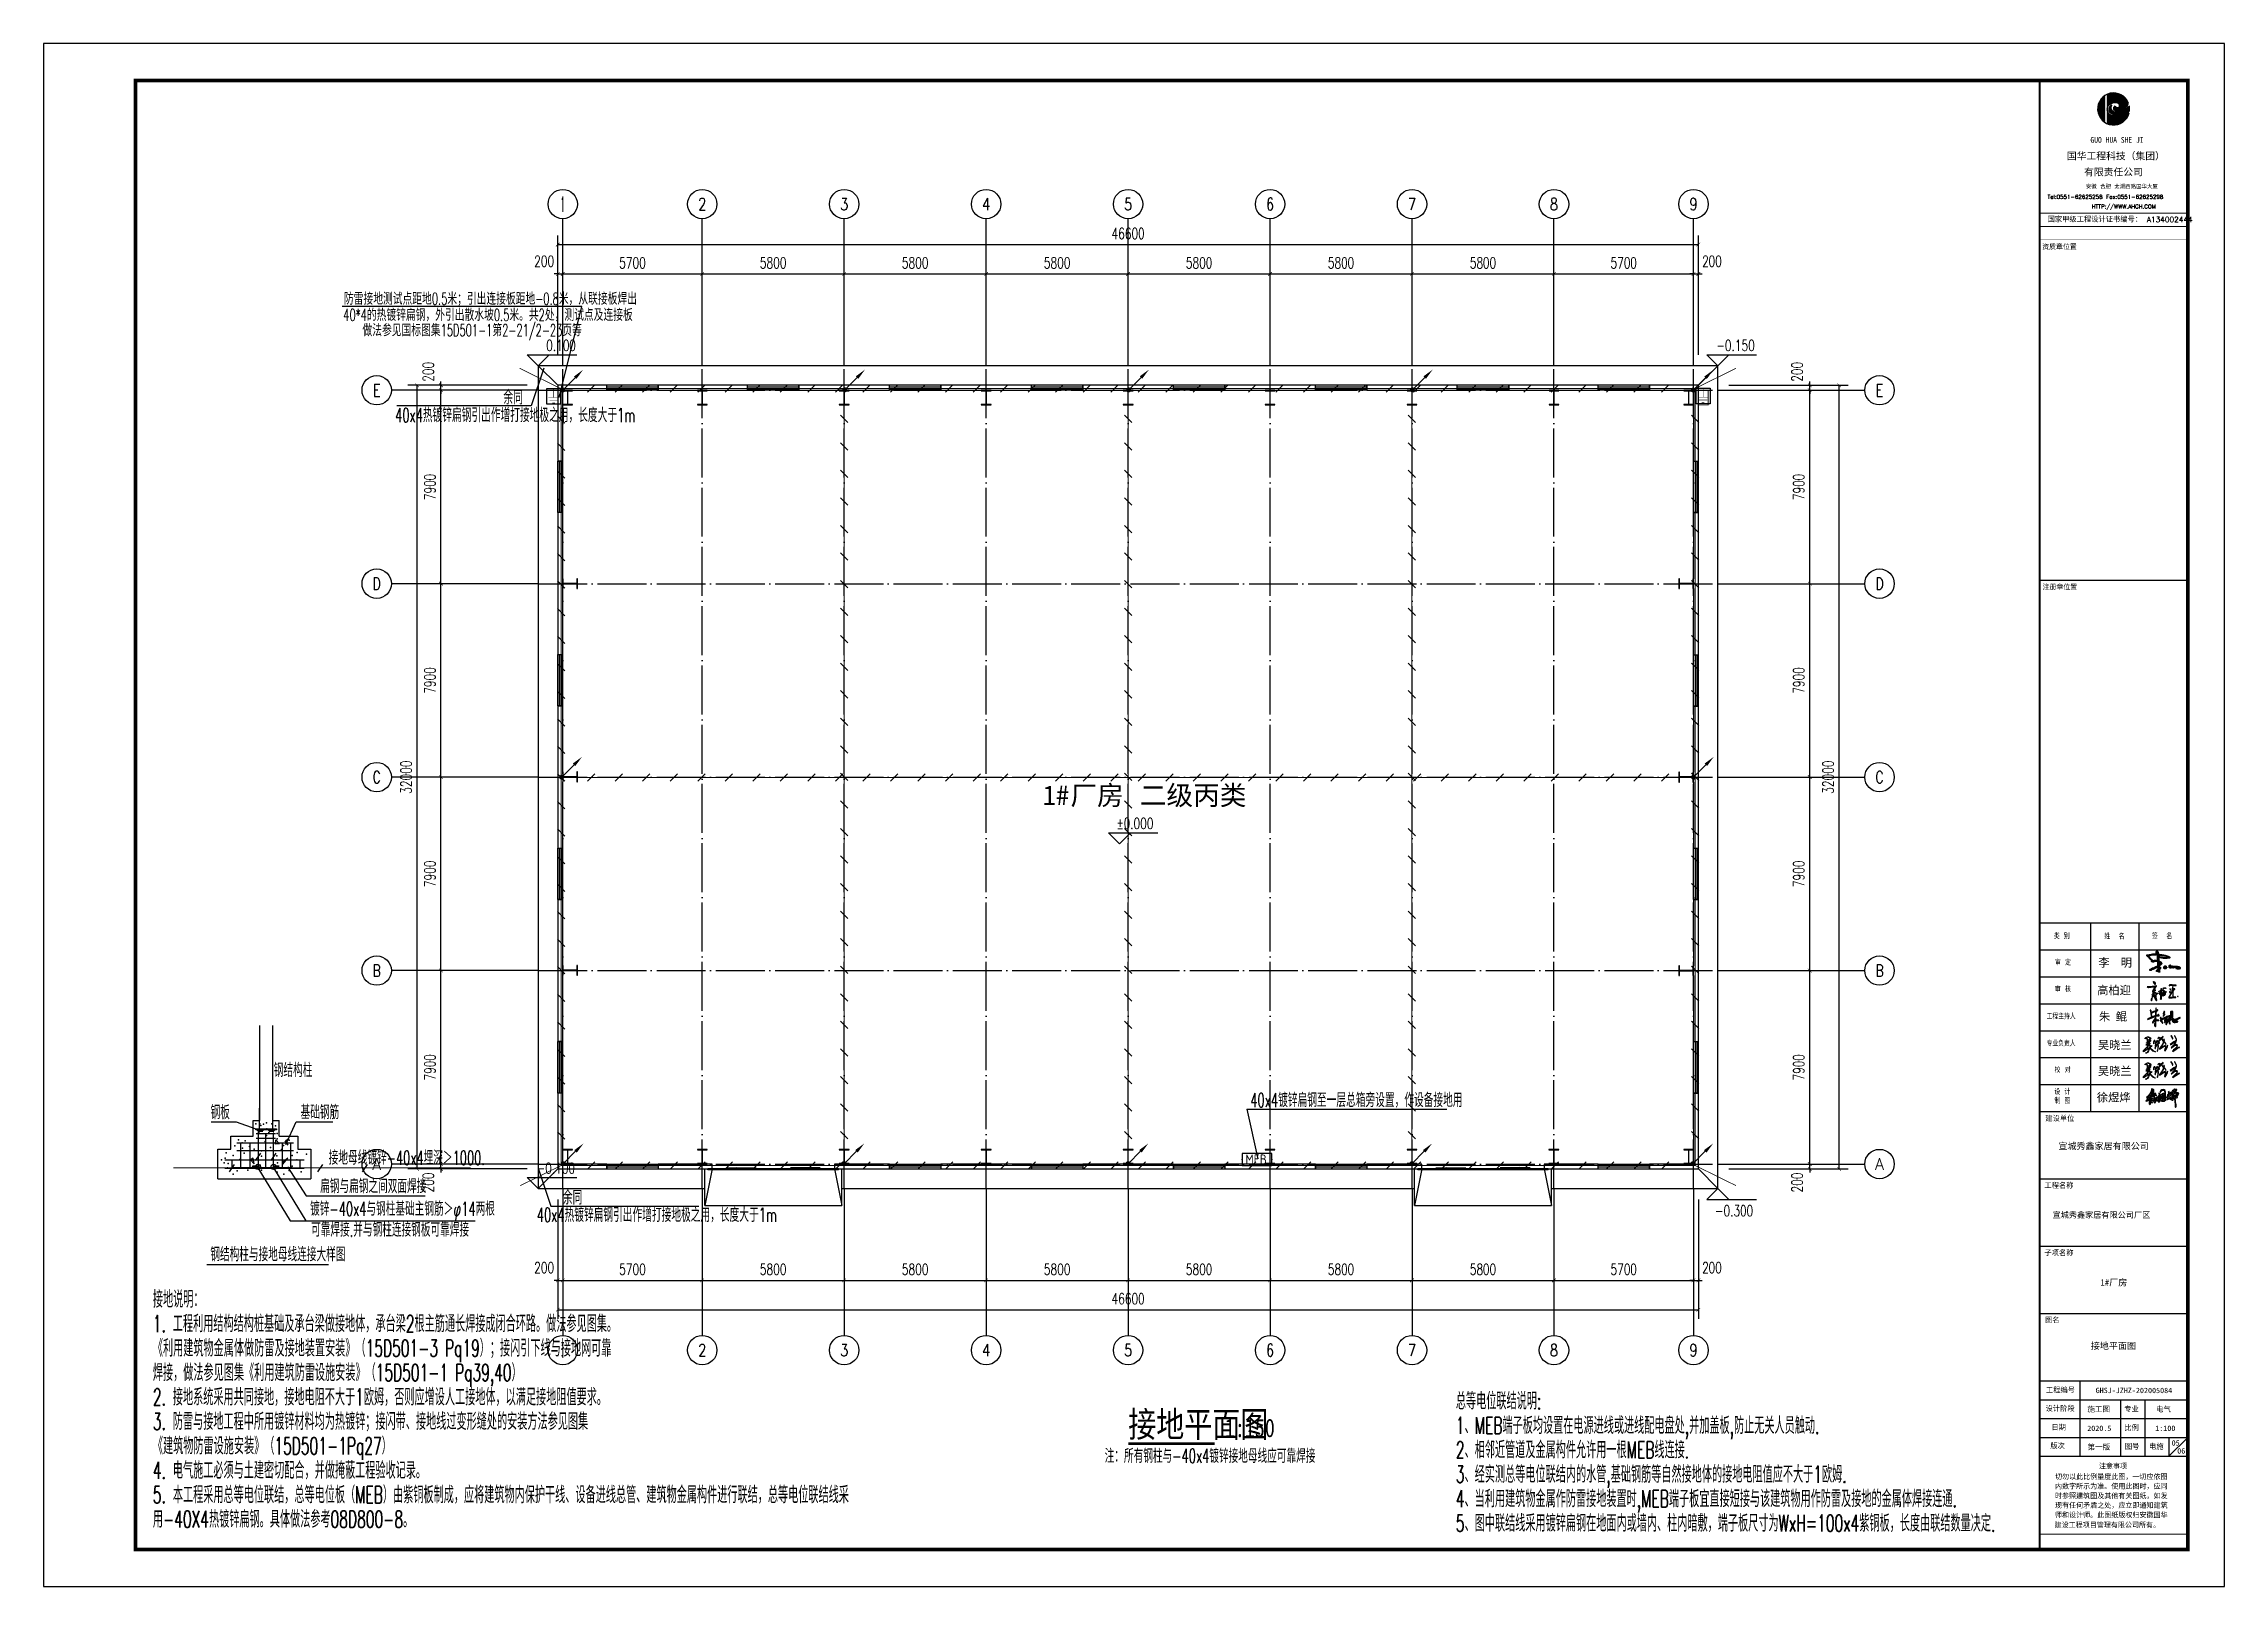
# Model space of a CAD drawing. Extents: x 1728470 to 1835391, y -157368 to 197905.
# Drawn here: x 1728675 to 1817775, y -89475 to -26475 of the extents above; entities that cross this region are included whole.
import ezdxf
from ezdxf.enums import TextEntityAlignment as Align

# ---------------------------------------------------------------- set-up
doc = ezdxf.new("R2010")
doc.units = 0
doc.header["$LTSCALE"] = 1000
doc.header["$MEASUREMENT"] = 0
for name, pattern in [('ACAD_ISO10W100', [18.5, 12, -3, 0.5, -3]), ('CENTER2', [1.14, 0.75, -0.13, 0.13, -0.13]), ('CONTINOUS', [0]), ('DOTE', [2.42, 2, -0.2, 0.02, -0.2])]:
    doc.linetypes.add(name, pattern=pattern)
doc.layers.get('0').update_dxf_attribs({"linetype": 'CONTINUOUS'})
doc.layers.get('DEFPOINTS').update_dxf_attribs({"linetype": 'CONTINUOUS'})
for name, color, linetype in [('1', 7, 'CONTINUOUS'), ('AXIS', 3, 'CONTINUOUS'), ('AXIS_TEXT', 7, 'CONTINUOUS'), ('COLUMN', 99, 'CONTINUOUS'), ('DIM_ELEV', 3, 'CONTINUOUS'), ('DOTE', 1, 'DOTE'), ('ELEMENT', 3, 'CONTINUOUS'), ('EQUIP-箱柜', 3, 'CONTINUOUS'), ('GROUND', 2, 'CONTINUOUS'), ('LWIRE', 4, 'CONTINUOUS'), ('PP-PM-TK', 7, 'CONTINUOUS'), ('PUB_DIM', 3, 'CONTINUOUS'), ('PUB_TEXT', 7, 'CONTINUOUS'), ('PUB_TITLE', 4, 'CONTINUOUS'), ('SHTLN', 4, 'CONTINUOUS'), ('STAIR', 2, 'CONTINUOUS'), ('TEL_LEAD', 3, 'CONTINUOUS'), ('TEL_SYMB', 3, 'CONTINUOUS'), ('TEL_TEXT', 7, 'CONTINUOUS'), ('WALL', 9, 'CONTINUOUS'), ('WINDOW', 99, 'CONTINUOUS'), ('WIRE-接地', 4, 'CONTINUOUS'), ('WIRE-照明', 1, 'CONTINUOUS'), ('签名', 255, 'CONTINUOUS')]:
    doc.layers.add(name, color=color, linetype=linetype)
doc.styles.add('-黑体', font='simhei.ttf', dxfattribs={"width": 0.8})
doc.styles.add('_TCH_AXIS', font='COMPLEX', dxfattribs={"bigfont": 'GBCBIG'})
doc.styles.add('_TCH_DIM', font='SIMPLEX', dxfattribs={"bigfont": 'GBCBIG'})
doc.styles.add('_TCH_DYN', font='')
doc.styles.add('COMPLEX', font='COMPLEX')
doc.styles.add('DIM_FONT', font='SIMPLEX', dxfattribs={"width": 0.7, "bigfont": 'GBCBIG'})
doc.styles.get("Standard").update_dxf_attribs({"font": 'gbenor.shx', "bigfont": 'gbcbig.shx'})
doc.styles.add('STY53', font='COMPLEX', dxfattribs={"width": 0.6, "bigfont": 'HZTXT'})
doc.styles.add('STYLE1', font='simhei.ttf', dxfattribs={"width": 0.8})
doc.styles.add('TQ', font='txt.shx', dxfattribs={"width": 0.8, "bigfont": 'hztxt.shx'})
doc.styles.add('新宋体', font='', dxfattribs={"width": 0.8})
doc.styles.get('_TCH_DYN').set_extended_font_data('SimSun')
doc.styles.get('新宋体').set_extended_font_data('NSimSun')
doc.dimstyles.new('DIMN150', dxfattribs={"dimscale": 1.5, "dimtxt": 300, "dimasz": 100, "dimexe": 250, "dimexo": 300, "dimgap": 150, "dimtad": 1, "dimdec": 0, "dimzin": 0, "dimtxsty": 'DIM_FONT', "dimblk": 'ARCHTICK', "dimcen": 0.09, "dimclrt": 7, "dimazin": 3, "dimtfac": 1, "dimtdec": 0, "dimtix": 1, "dimtmove": 0, "dimatfit": 3, "dimtolj": 1, "dimtzin": 0})

msp = doc.modelspace()

# ---------------------------------------------------------------- texts
at = {"layer": 'PUB_TEXT', "color": 2, "style": 'STYLE1', "width": 0.8}
msp.add_text('GUO HUA SHE JI', height=237.6, dxfattribs=at).set_placement((1812301, -30524))
at = {"layer": 'PUB_TEXT', "color": 2}
for s, height, style, p in [('国华工程科技（集团）', 286, '-黑体', (1811340, -31203)), ('有限责任公司', 286, '-黑体', (1812043, -31860)), ('Tel:0551-62625258 Fax:0551-62625298', 165, 'TQ', (1810552, -32814)), ('安徽', 165, 'TQ', (1812113, -32401)), ('合肥', 165, 'TQ', (1812695, -32401)), ('太湖西路国华大厦', 165, 'TQ', (1813276, -32401)), ('国家甲级工程设计证书编号： A134002444', 220, 'TQ', (1810552, -33768)), ('    HTTP://WWW.AHGH.COM', 165, 'TQ', (1811713, -33211)), ('资质章位置', 209, 'TQ', (1810332, -34891)), ('注册章位置', 209, 'TQ', (1810347, -48782)), ('建设单位', 220, 'TQ', (1810459, -70489)), ('工程名称', 220, 'TQ', (1810422, -73229)), ('子项名称', 220, 'TQ', (1810422, -75980)), ('图名', 220, 'TQ', (1810448, -78722)), ('工程编号', 220, 'TQ', (1810482, -81581)), ('设计阶段', 220, 'TQ', (1810467, -82335)), ('专业', 220, 'TQ', (1813684, -82354)), ('版次', 220, 'TQ', (1810664, -83861)), ('日期', 220, 'TQ', (1810707, -83105)), ('比例', 220, 'TQ', (1813684, -83124)), ('图号', 220, 'TQ', (1813709, -83886)), ('电施', 220, 'TQ', (1814694, -83887)), ('注意事项', 213, 'TQ', (1812649, -84685)), ('切勿以此比例量度此图，一切应依图', 212.96, 'TQ', (1810855, -85120)), ('内数字所示为准。使用此图时，应同', 212.96, 'TQ', (1810855, -85509)), ('现有任何矛盾之处，应立即通知建筑', 212.96, 'TQ', (1810855, -86290)), ('时参照建筑图及其他有关图纸，如发', 212.96, 'TQ', (1810855, -85900)), ('建设工程项目管理有限公司所有。', 212.96, 'TQ', (1810836, -87087)), ('师和设计师。此图纸版权归安徽国华', 212.96, 'TQ', (1810855, -86681))]:
    msp.add_text(s, height=height, dxfattribs=dict(at, style=style)).set_placement(p)
at = {"layer": 'PUB_TEXT', "color": 3, "ltscale": 10, "style": 'STY53', "width": 0.6}
for s, height, p in [('钢结构柱', 571.5, (1738078, -68680)), ('钢板 ', 571.5, (1735496, -70405)), ('基础钢筋', 571.5, (1739174, -70398)), ('接地母线镀锌-40x4埋深＞1000. ', 571.54, (1740322, -72256)), ('扁钢与扁钢之间双面焊接 ', 571.54, (1739974, -73420)), ('镀锌-40x4与钢柱基础主钢筋＞φ14两根 ', 571.54, (1739561, -74342)), ('可靠焊接.并与钢柱连接钢板可靠焊接 ', 571.54, (1739603, -75196)), ('注：所有钢柱与-40x4镀锌接地母线应可靠焊接', 571.54, (1772026, -84436))]:
    msp.add_text(s, height=height, dxfattribs=at).set_placement(p)
at = {"layer": 'PUB_TEXT', "color": 7, "ltscale": 10, "style": 'STY53', "width": 0.6}
msp.add_text('钢结构柱与接地母线连接大样图 ', height=571.54, dxfattribs=at).set_placement((1735485, -76202))
at = {"layer": 'PUB_TEXT', "color": 2, "char_height": 220, "width": 1847.81, "attachment_point": 1, "style": 'TQ'}
for s, insert in [('类 别', (1810806, -62815)), ('姓  名', (1812868, -62823)), ('签  名', (1814817, -62814)), ('审 定', (1810854, -63893)), ('审 核', (1810852, -64984)), ('工程主持人', (1810510, -66092)), ('专业负责人', (1810509, -67197)), ('校 对', (1810838, -68279)), ('设 计 \\P制 图', (1810830, -69174))]:
    msp.add_mtext(s, dxfattribs=dict(at, insert=insert))
at = {"layer": 'PUB_TITLE', "color": 255, "style": '-黑体'}
for s, height, p in [('宣城秀鑫家居有限公司', 264, (1810992, -71627)), ('宣城秀鑫家居有限公司厂区', 237.6, (1810754, -74427)), ('1#厂房', 264, (1812710, -77198)), ('GHSJ-JZHZ-202005084', 220, (1812514, -81584)), ('施工图', 220, (1812179, -82346)), ('电气', 220, (1814977, -82346)), ('2020.5', 220, (1812171, -83132)), ('第一版', 220, (1812184, -83894)), ('1:100', 220, (1814950, -83131)), ('05', 220, (1815621, -83728)), ('06', 220, (1815849, -84054))]:
    msp.add_text(s, height=height, dxfattribs=at).set_placement(p)
at = {"layer": 'PUB_TITLE', "color": 6, "style": '-黑体'}
msp.add_text('接地平面图', height=264, dxfattribs=at).set_placement((1812317, -79785))
at = {"layer": 'TEL_TEXT', "color": 1, "style": '新宋体', "width": 0.8}
for s, height, p in [('接地平面图', 1050, (1772988, -83379)), ('1:150', 750, (1776938, -83379))]:
    msp.add_text(s, height=height, dxfattribs=at).set_placement(p)
at = {"layer": 'WIRE-照明', "color": 3, "linetype": 'CONTINUOUS', "style": 'STY53', "width": 0.6}
for s, height, p in [('40*4的热镀锌扁钢，外引出散水坡0.5米。共2处，测试点及连接板', 492.69, (1740919, -37799)), ('防雷接地测试点距地0.5米；引出连接板距地-0.8米，从联接板焊出', 492.69, (1740945, -37139)), ('做法参见国标图集15D501-1第2-21/2-23页等', 492.69, (1741702, -38424)), ('余同', 574.8, (1747458, -41208)), ('40x4热镀锌扁钢引出作增打接地极之用，长度大于1m', 574.8, (1743033, -41934)), ('40x4镀锌扁钢至一层总箱旁设置，作设备接地用', 574.8, (1777975, -69905)), ('余同', 574.8, (1749892, -73882)), ('40x4热镀锌扁钢引出作增打接地极之用，长度大于1m', 574.8, (1748821, -74595)), ('接地说明：', 689.8, (1733139, -78097)), ('1. 工程利用结构结构桩基础及承台梁做接地体，承台梁2根主筋通长焊接成闭合环路。做法参见图集。', 689.76, (1733139, -79095)), ('《利用建筑物金属体做防雷及接地装置安装》（15D501-3 Pq19）；接闪引下线与接地网可靠', 689.76, (1733139, -80093)), ('焊接，做法参见图集《利用建筑防雷设施安装》（15D501-1 Pq39,40）', 689.76, (1733139, -81091)), ('2. 接地系统采用共同接地，接地电阻不大于1欧姆，否则应增设人工接地体，以满足接地阻值要求。', 689.76, (1733139, -82089)), ('总等电位联结说明:', 689.8, (1786376, -82252)), ('3. 防雷与接地工程中所用镀锌材料均为热镀锌；接闪带、接地线过变形缝处的安装方法参见图集', 689.76, (1733139, -83087)), ('1、MEB端子板均设置在电源进线或进线配电盘处,并加盖板,防止无关人员触动.', 689.76, (1786376, -83250)), ('《建筑物防雷设施安装》（15D501-1Pq27）', 689.76, (1733139, -84085)), ('2、相邻近管道及金属构件允许用一根MEB线连接.', 689.76, (1786376, -84247)), ('4. 电气施工必须与土建密切配合，并做掩蔽工程验收记录。', 689.76, (1733139, -85082)), ('3、经实测总等电位联结内的水管,基础钢筋等自然接地体的接地电阻值应不大于1欧姆.', 689.76, (1786376, -85245)), ('5. 本工程采用总等电位联结，总等电位板（MEB）由紫铜板制成，应将建筑物内保护干线、设备进线总管、建筑物金属构件进行联结，总等电位联结线采', 689.76, (1733139, -86080)), ('4、当利用建筑物金属作防雷接地装置时,MEB端子板宜直接短接与该建筑物用作防雷及接地的金属体焊接连通.', 689.76, (1786376, -86243)), ('用-40X4热镀锌扁钢。具体做法参考08D800-8。', 689.76, (1733139, -87078)), ('5、图中联结线采用镀锌扁钢在地面内或墙内、柱内暗敷，端子板尺寸为WxH=100x4紫铜板，长度由联结数量决定.', 689.76, (1786376, -87241))]:
    msp.add_text(s, height=height, dxfattribs=at).set_placement(p)
at = {"layer": '签名', "linetype": 'CONTINUOUS', "style": '-黑体'}
for s, p in [('李  明', (1812625, -64172)), ('高柏迎', (1812579, -65300)), ('朱 鲲', (1812652, -66372)), ('吴晓兰', (1812607, -67536)), ('吴晓兰', (1812607, -68600)), ('徐煜烨', (1812562, -69677))]:
    msp.add_text(s, height=336.6, dxfattribs=at).set_placement(p)

# ---------------------------------------------------------------- blocks, each defined once
blk = doc.blocks.new('$TCHSYS$WIN2D')
for p, q in [((-0.5, 0.5), (0.5, 0.5)), ((-0.5, 0.5), (-0.5, -0.5)), ((0.5, 0.5), (0.5, -0.5)), ((0.5, 0.167), (-0.5, 0.167)), ((0.5, -0.167), (-0.5, -0.167)), ((-0.5, -0.5), (0.5, -0.5))]:
    blk.add_line(p, q)
blk = doc.blocks.new('$DORLIB2D$00000130')
at = {"color": 0, "linetype": 'CONTINUOUS'}
for p, q in [((-0.533, 0.66), (-0.533, 0.513)), ((0, 0.66), (-0.533, 0.66)), ((0, 0.513), (0, 0.66)), ((0.533, 0.66), (0, 0.66)), ((0.533, 0.66), (0.533, 0.513)), ((0, 0.513), (-0.533, 0.513)), ((0.533, 0.513), (0, 0.513)), ((-0.385, 0.269), (-0.14, 0.269)), ((-0.385, 0.269), (-0.3, 0.214)), ((-0.3, 0.214), (-0.3, 0.269)), ((0.385, 0.269), (0.14, 0.269)), ((0.3, 0.214), (0.3, 0.269)), ((0.385, 0.269), (0.3, 0.214))]:
    blk.add_line(p, q, dxfattribs=at)
blk = doc.blocks.new('_AXISO')
blk.add_circle((0, 0), 0.5)
at = {"layer": 'AXIS_TEXT', "style": 'COMPLEX', "width": 1.041667}
blk.add_attdef('A', text='', height=0.56, dxfattribs=at).set_placement((-0.25, -0.28), (0.25, -0.28), align=Align.FIT)
blk = doc.blocks.new('_ARCHTICK')
at = {"color": 0, "linetype": 'BYBLOCK', "const_width": 0.15}
blk.add_lwpolyline([(-0.5, -0.5), (0.5, 0.5)], dxfattribs=at)
blk = doc.blocks.new('*D49')
at = {"layer": 'AXIS', "color": 0}
for p, q in [((1750186, 55701), (1750186, 50826)), ((1796786, 55701), (1796786, 50826)), ((1750186, 51201), (1796786, 51201))]:
    blk.add_line(p, q, dxfattribs=at)
at = {"layer": 'DEFPOINTS', "color": 0}
for p in [(1750186, 56151), (1796786, 56151), (1796786, 51201)]:
    blk.add_point(p, dxfattribs=at)
at = {"layer": 'AXIS', "color": 0, "xscale": 150, "yscale": 150, "zscale": 150, "rotation": 180}
blk.add_blockref('_ARCHTICK', (1750186, 51201), dxfattribs=at)
at = {"layer": 'AXIS', "color": 0, "xscale": 150, "yscale": 150, "zscale": 150}
blk.add_blockref('_ARCHTICK', (1796786, 51201), dxfattribs=at)
at = {"layer": 'AXIS', "color": 7, "insert": (1773486, 51651), "char_height": 450, "attachment_point": 5, "style": 'DIM_FONT'}
blk.add_mtext('\\A1;46600', dxfattribs=at)
blk = doc.blocks.new('*D50')
at = {"layer": 'AXIS', "color": 0}
for p, q in [((1750186, 55701), (1750186, 52026)), ((1750386, 55701), (1750386, 52026)), ((1750186, 52401), (1750036, 52401)), ((1750186, 52401), (1750386, 52401)), ((1750386, 52401), (1750536, 52401))]:
    blk.add_line(p, q, dxfattribs=at)
at = {"layer": 'DEFPOINTS', "color": 0}
for p in [(1750186, 56151), (1750386, 56151), (1750386, 52401)]:
    blk.add_point(p, dxfattribs=at)
at = {"layer": 'AXIS', "color": 0, "xscale": 150, "yscale": 150, "zscale": 150}
blk.add_blockref('_ARCHTICK', (1750186, 52401), dxfattribs=at)
at = {"layer": 'AXIS', "color": 0, "xscale": 150, "yscale": 150, "zscale": 150, "rotation": 180}
blk.add_blockref('_ARCHTICK', (1750386, 52401), dxfattribs=at)
at = {"layer": 'AXIS', "color": 7, "insert": (1749631, 52919), "char_height": 450, "attachment_point": 5, "style": 'DIM_FONT'}
blk.add_mtext('\\A1;200', dxfattribs=at)
blk = doc.blocks.new('*D51')
at = {"layer": 'AXIS', "color": 0}
for p, q in [((1750386, 55701), (1750386, 52026)), ((1756086, 55701), (1756086, 52026)), ((1750386, 52401), (1756086, 52401))]:
    blk.add_line(p, q, dxfattribs=at)
at = {"layer": 'DEFPOINTS', "color": 0}
for p in [(1750386, 56151), (1756086, 56151), (1756086, 52401)]:
    blk.add_point(p, dxfattribs=at)
at = {"layer": 'AXIS', "color": 0, "xscale": 150, "yscale": 150, "zscale": 150, "rotation": 180}
blk.add_blockref('_ARCHTICK', (1750386, 52401), dxfattribs=at)
at = {"layer": 'AXIS', "color": 0, "xscale": 150, "yscale": 150, "zscale": 150}
blk.add_blockref('_ARCHTICK', (1756086, 52401), dxfattribs=at)
at = {"layer": 'AXIS', "color": 7, "insert": (1753236, 52851), "char_height": 450, "attachment_point": 5, "style": 'DIM_FONT'}
blk.add_mtext('\\A1;5700', dxfattribs=at)
blk = doc.blocks.new('*D52')
at = {"layer": 'AXIS', "color": 0}
for p, q in [((1756086, 55701), (1756086, 52026)), ((1761886, 55701), (1761886, 52026)), ((1756086, 52401), (1761886, 52401))]:
    blk.add_line(p, q, dxfattribs=at)
at = {"layer": 'DEFPOINTS', "color": 0}
for p in [(1756086, 56151), (1761886, 56151), (1761886, 52401)]:
    blk.add_point(p, dxfattribs=at)
at = {"layer": 'AXIS', "color": 0, "xscale": 150, "yscale": 150, "zscale": 150, "rotation": 180}
blk.add_blockref('_ARCHTICK', (1756086, 52401), dxfattribs=at)
at = {"layer": 'AXIS', "color": 0, "xscale": 150, "yscale": 150, "zscale": 150}
blk.add_blockref('_ARCHTICK', (1761886, 52401), dxfattribs=at)
at = {"layer": 'AXIS', "color": 7, "insert": (1758986, 52851), "char_height": 450, "attachment_point": 5, "style": 'DIM_FONT'}
blk.add_mtext('\\A1;5800', dxfattribs=at)
blk = doc.blocks.new('*D53')
at = {"layer": 'AXIS', "color": 0}
for p, q in [((1761886, 55701), (1761886, 52026)), ((1767686, 55701), (1767686, 52026)), ((1761886, 52401), (1767686, 52401))]:
    blk.add_line(p, q, dxfattribs=at)
at = {"layer": 'DEFPOINTS', "color": 0}
for p in [(1761886, 56151), (1767686, 56151), (1767686, 52401)]:
    blk.add_point(p, dxfattribs=at)
at = {"layer": 'AXIS', "color": 0, "xscale": 150, "yscale": 150, "zscale": 150, "rotation": 180}
blk.add_blockref('_ARCHTICK', (1761886, 52401), dxfattribs=at)
at = {"layer": 'AXIS', "color": 0, "xscale": 150, "yscale": 150, "zscale": 150}
blk.add_blockref('_ARCHTICK', (1767686, 52401), dxfattribs=at)
at = {"layer": 'AXIS', "color": 7, "insert": (1764786, 52851), "char_height": 450, "attachment_point": 5, "style": 'DIM_FONT'}
blk.add_mtext('\\A1;5800', dxfattribs=at)
blk = doc.blocks.new('*D54')
at = {"layer": 'AXIS', "color": 0}
for p, q in [((1767686, 55701), (1767686, 52026)), ((1773486, 55701), (1773486, 52026)), ((1767686, 52401), (1773486, 52401))]:
    blk.add_line(p, q, dxfattribs=at)
at = {"layer": 'DEFPOINTS', "color": 0}
for p in [(1767686, 56151), (1773486, 56151), (1773486, 52401)]:
    blk.add_point(p, dxfattribs=at)
at = {"layer": 'AXIS', "color": 0, "xscale": 150, "yscale": 150, "zscale": 150, "rotation": 180}
blk.add_blockref('_ARCHTICK', (1767686, 52401), dxfattribs=at)
at = {"layer": 'AXIS', "color": 0, "xscale": 150, "yscale": 150, "zscale": 150}
blk.add_blockref('_ARCHTICK', (1773486, 52401), dxfattribs=at)
at = {"layer": 'AXIS', "color": 7, "insert": (1770586, 52851), "char_height": 450, "attachment_point": 5, "style": 'DIM_FONT'}
blk.add_mtext('\\A1;5800', dxfattribs=at)
blk = doc.blocks.new('*D55')
at = {"layer": 'AXIS', "color": 0}
for p, q in [((1773486, 55701), (1773486, 52026)), ((1779286, 55701), (1779286, 52026)), ((1773486, 52401), (1779286, 52401))]:
    blk.add_line(p, q, dxfattribs=at)
at = {"layer": 'DEFPOINTS', "color": 0}
for p in [(1773486, 56151), (1779286, 56151), (1779286, 52401)]:
    blk.add_point(p, dxfattribs=at)
at = {"layer": 'AXIS', "color": 0, "xscale": 150, "yscale": 150, "zscale": 150, "rotation": 180}
blk.add_blockref('_ARCHTICK', (1773486, 52401), dxfattribs=at)
at = {"layer": 'AXIS', "color": 0, "xscale": 150, "yscale": 150, "zscale": 150}
blk.add_blockref('_ARCHTICK', (1779286, 52401), dxfattribs=at)
at = {"layer": 'AXIS', "color": 7, "insert": (1776386, 52851), "char_height": 450, "attachment_point": 5, "style": 'DIM_FONT'}
blk.add_mtext('\\A1;5800', dxfattribs=at)
blk = doc.blocks.new('*D56')
at = {"layer": 'AXIS', "color": 0}
for p, q in [((1779286, 55701), (1779286, 52026)), ((1785086, 55701), (1785086, 52026)), ((1779286, 52401), (1785086, 52401))]:
    blk.add_line(p, q, dxfattribs=at)
at = {"layer": 'DEFPOINTS', "color": 0}
for p in [(1779286, 56151), (1785086, 56151), (1785086, 52401)]:
    blk.add_point(p, dxfattribs=at)
at = {"layer": 'AXIS', "color": 0, "xscale": 150, "yscale": 150, "zscale": 150, "rotation": 180}
blk.add_blockref('_ARCHTICK', (1779286, 52401), dxfattribs=at)
at = {"layer": 'AXIS', "color": 0, "xscale": 150, "yscale": 150, "zscale": 150}
blk.add_blockref('_ARCHTICK', (1785086, 52401), dxfattribs=at)
at = {"layer": 'AXIS', "color": 7, "insert": (1782186, 52851), "char_height": 450, "attachment_point": 5, "style": 'DIM_FONT'}
blk.add_mtext('\\A1;5800', dxfattribs=at)
blk = doc.blocks.new('*D57')
at = {"layer": 'AXIS', "color": 0}
for p, q in [((1785086, 55701), (1785086, 52026)), ((1790886, 55701), (1790886, 52026)), ((1785086, 52401), (1790886, 52401))]:
    blk.add_line(p, q, dxfattribs=at)
at = {"layer": 'DEFPOINTS', "color": 0}
for p in [(1785086, 56151), (1790886, 56151), (1790886, 52401)]:
    blk.add_point(p, dxfattribs=at)
at = {"layer": 'AXIS', "color": 0, "xscale": 150, "yscale": 150, "zscale": 150, "rotation": 180}
blk.add_blockref('_ARCHTICK', (1785086, 52401), dxfattribs=at)
at = {"layer": 'AXIS', "color": 0, "xscale": 150, "yscale": 150, "zscale": 150}
blk.add_blockref('_ARCHTICK', (1790886, 52401), dxfattribs=at)
at = {"layer": 'AXIS', "color": 7, "insert": (1787986, 52851), "char_height": 450, "attachment_point": 5, "style": 'DIM_FONT'}
blk.add_mtext('\\A1;5800', dxfattribs=at)
blk = doc.blocks.new('*D58')
at = {"layer": 'AXIS', "color": 0}
for p, q in [((1790886, 55701), (1790886, 52026)), ((1796586, 55701), (1796586, 52026)), ((1790886, 52401), (1796586, 52401))]:
    blk.add_line(p, q, dxfattribs=at)
at = {"layer": 'DEFPOINTS', "color": 0}
for p in [(1790886, 56151), (1796586, 56151), (1796586, 52401)]:
    blk.add_point(p, dxfattribs=at)
at = {"layer": 'AXIS', "color": 0, "xscale": 150, "yscale": 150, "zscale": 150, "rotation": 180}
blk.add_blockref('_ARCHTICK', (1790886, 52401), dxfattribs=at)
at = {"layer": 'AXIS', "color": 0, "xscale": 150, "yscale": 150, "zscale": 150}
blk.add_blockref('_ARCHTICK', (1796586, 52401), dxfattribs=at)
at = {"layer": 'AXIS', "color": 7, "insert": (1793736, 52851), "char_height": 450, "attachment_point": 5, "style": 'DIM_FONT'}
blk.add_mtext('\\A1;5700', dxfattribs=at)
blk = doc.blocks.new('*D59')
at = {"layer": 'AXIS', "color": 0}
for p, q in [((1796586, 55701), (1796586, 52026)), ((1796786, 55701), (1796786, 52026)), ((1796586, 52401), (1796436, 52401)), ((1796586, 52401), (1796786, 52401)), ((1796786, 52401), (1796936, 52401))]:
    blk.add_line(p, q, dxfattribs=at)
at = {"layer": 'DEFPOINTS', "color": 0}
for p in [(1796586, 56151), (1796786, 56151), (1796786, 52401)]:
    blk.add_point(p, dxfattribs=at)
at = {"layer": 'AXIS', "color": 0, "xscale": 150, "yscale": 150, "zscale": 150}
blk.add_blockref('_ARCHTICK', (1796586, 52401), dxfattribs=at)
at = {"layer": 'AXIS', "color": 0, "xscale": 150, "yscale": 150, "zscale": 150, "rotation": 180}
blk.add_blockref('_ARCHTICK', (1796786, 52401), dxfattribs=at)
at = {"layer": 'AXIS', "color": 7, "insert": (1797341, 52919), "char_height": 450, "attachment_point": 5, "style": 'DIM_FONT'}
blk.add_mtext('\\A1;200', dxfattribs=at)
blk = doc.blocks.new('*D60')
at = {"layer": 'AXIS', "color": 0}
for p, q in [((1798036, 88951), (1802911, 88951)), ((1802536, 56951), (1802536, 88951)), ((1798036, 56951), (1802911, 56951))]:
    blk.add_line(p, q, dxfattribs=at)
at = {"layer": 'DEFPOINTS', "color": 0}
for p in [(1797586, 88951), (1802536, 88951), (1797586, 56951)]:
    blk.add_point(p, dxfattribs=at)
at = {"layer": 'AXIS', "color": 0, "xscale": 150, "yscale": 150, "zscale": 150}
for p, rotation in [((1802536, 88951), 90), ((1802536, 56951), 270)]:
    blk.add_blockref('_ARCHTICK', p, dxfattribs=dict(at, rotation=rotation))
at = {"layer": 'AXIS', "color": 7, "insert": (1802086, 72951), "char_height": 450, "attachment_point": 5, "rotation": 90, "style": 'DIM_FONT'}
blk.add_mtext('\\A1;32000', dxfattribs=at)
blk = doc.blocks.new('*D61')
at = {"layer": 'AXIS', "color": 0}
for p, q in [((1798036, 57151), (1801711, 57151)), ((1801336, 57151), (1801336, 57301)), ((1801336, 56951), (1801336, 57151)), ((1798036, 56951), (1801711, 56951)), ((1801336, 56951), (1801336, 56801))]:
    blk.add_line(p, q, dxfattribs=at)
at = {"layer": 'DEFPOINTS', "color": 0}
for p in [(1797586, 57151), (1801336, 57151), (1797586, 56951)]:
    blk.add_point(p, dxfattribs=at)
at = {"layer": 'AXIS', "color": 0, "xscale": 150, "yscale": 150, "zscale": 150}
for p, rotation in [((1801336, 57151), 270), ((1801336, 56951), 90)]:
    blk.add_blockref('_ARCHTICK', p, dxfattribs=dict(at, rotation=rotation))
at = {"layer": 'AXIS', "color": 7, "insert": (1800819, 56396), "char_height": 450, "attachment_point": 5, "rotation": 90, "style": 'DIM_FONT'}
blk.add_mtext('\\A1;200', dxfattribs=at)
blk = doc.blocks.new('*D62')
at = {"layer": 'AXIS', "color": 0}
for p, q in [((1798036, 65051), (1801711, 65051)), ((1801336, 57151), (1801336, 65051)), ((1798036, 57151), (1801711, 57151))]:
    blk.add_line(p, q, dxfattribs=at)
at = {"layer": 'DEFPOINTS', "color": 0}
for p in [(1797586, 65051), (1801336, 65051), (1797586, 57151)]:
    blk.add_point(p, dxfattribs=at)
at = {"layer": 'AXIS', "color": 0, "xscale": 150, "yscale": 150, "zscale": 150}
for p, rotation in [((1801336, 65051), 90), ((1801336, 57151), 270)]:
    blk.add_blockref('_ARCHTICK', p, dxfattribs=dict(at, rotation=rotation))
at = {"layer": 'AXIS', "color": 7, "insert": (1800886, 61101), "char_height": 450, "attachment_point": 5, "rotation": 90, "style": 'DIM_FONT'}
blk.add_mtext('\\A1;7900', dxfattribs=at)
blk = doc.blocks.new('*D63')
at = {"layer": 'AXIS', "color": 0}
for p, q in [((1798036, 72951), (1801711, 72951)), ((1801336, 65051), (1801336, 72951)), ((1798036, 65051), (1801711, 65051))]:
    blk.add_line(p, q, dxfattribs=at)
at = {"layer": 'DEFPOINTS', "color": 0}
for p in [(1797586, 72951), (1801336, 72951), (1797586, 65051)]:
    blk.add_point(p, dxfattribs=at)
at = {"layer": 'AXIS', "color": 0, "xscale": 150, "yscale": 150, "zscale": 150}
for p, rotation in [((1801336, 72951), 90), ((1801336, 65051), 270)]:
    blk.add_blockref('_ARCHTICK', p, dxfattribs=dict(at, rotation=rotation))
at = {"layer": 'AXIS', "color": 7, "insert": (1800886, 69001), "char_height": 450, "attachment_point": 5, "rotation": 90, "style": 'DIM_FONT'}
blk.add_mtext('\\A1;7900', dxfattribs=at)
blk = doc.blocks.new('*D64')
at = {"layer": 'AXIS', "color": 0}
for p, q in [((1798036, 80851), (1801711, 80851)), ((1801336, 72951), (1801336, 80851)), ((1798036, 72951), (1801711, 72951))]:
    blk.add_line(p, q, dxfattribs=at)
at = {"layer": 'DEFPOINTS', "color": 0}
for p in [(1797586, 80851), (1801336, 80851), (1797586, 72951)]:
    blk.add_point(p, dxfattribs=at)
at = {"layer": 'AXIS', "color": 0, "xscale": 150, "yscale": 150, "zscale": 150}
for p, rotation in [((1801336, 80851), 90), ((1801336, 72951), 270)]:
    blk.add_blockref('_ARCHTICK', p, dxfattribs=dict(at, rotation=rotation))
at = {"layer": 'AXIS', "color": 7, "insert": (1800886, 76901), "char_height": 450, "attachment_point": 5, "rotation": 90, "style": 'DIM_FONT'}
blk.add_mtext('\\A1;7900', dxfattribs=at)
blk = doc.blocks.new('*D65')
at = {"layer": 'AXIS', "color": 0}
for p, q in [((1798036, 88751), (1801711, 88751)), ((1801336, 80851), (1801336, 88751)), ((1798036, 80851), (1801711, 80851))]:
    blk.add_line(p, q, dxfattribs=at)
at = {"layer": 'DEFPOINTS', "color": 0}
for p in [(1797586, 88751), (1801336, 88751), (1797586, 80851)]:
    blk.add_point(p, dxfattribs=at)
at = {"layer": 'AXIS', "color": 0, "xscale": 150, "yscale": 150, "zscale": 150}
for p, rotation in [((1801336, 88751), 90), ((1801336, 80851), 270)]:
    blk.add_blockref('_ARCHTICK', p, dxfattribs=dict(at, rotation=rotation))
at = {"layer": 'AXIS', "color": 7, "insert": (1800886, 84801), "char_height": 450, "attachment_point": 5, "rotation": 90, "style": 'DIM_FONT'}
blk.add_mtext('\\A1;7900', dxfattribs=at)
blk = doc.blocks.new('*D66')
at = {"layer": 'AXIS', "color": 0}
for p, q in [((1801336, 88951), (1801336, 89101)), ((1798036, 88951), (1801711, 88951)), ((1798036, 88751), (1801711, 88751)), ((1801336, 88751), (1801336, 88951)), ((1801336, 88751), (1801336, 88601))]:
    blk.add_line(p, q, dxfattribs=at)
at = {"layer": 'DEFPOINTS', "color": 0}
for p in [(1797586, 88951), (1797586, 88751), (1801336, 88951)]:
    blk.add_point(p, dxfattribs=at)
at = {"layer": 'AXIS', "color": 0, "xscale": 150, "yscale": 150, "zscale": 150}
for p, rotation in [((1801336, 88951), 270), ((1801336, 88751), 90)]:
    blk.add_blockref('_ARCHTICK', p, dxfattribs=dict(at, rotation=rotation))
at = {"layer": 'AXIS', "color": 7, "insert": (1800819, 89506), "char_height": 450, "attachment_point": 5, "rotation": 90, "style": 'DIM_FONT'}
blk.add_mtext('\\A1;200', dxfattribs=at)
blk = doc.blocks.new('*D67')
at = {"layer": 'AXIS', "color": 0}
for p, q in [((1750186, 90201), (1750186, 95076)), ((1750186, 94701), (1796786, 94701)), ((1796786, 90201), (1796786, 95076))]:
    blk.add_line(p, q, dxfattribs=at)
at = {"layer": 'DEFPOINTS', "color": 0}
for p in [(1796786, 94701), (1750186, 89751), (1796786, 89751)]:
    blk.add_point(p, dxfattribs=at)
at = {"layer": 'AXIS', "color": 0, "xscale": 150, "yscale": 150, "zscale": 150, "rotation": 180}
blk.add_blockref('_ARCHTICK', (1750186, 94701), dxfattribs=at)
at = {"layer": 'AXIS', "color": 0, "xscale": 150, "yscale": 150, "zscale": 150}
blk.add_blockref('_ARCHTICK', (1796786, 94701), dxfattribs=at)
at = {"layer": 'AXIS', "color": 7, "insert": (1773486, 95151), "char_height": 450, "attachment_point": 5, "style": 'DIM_FONT'}
blk.add_mtext('\\A1;46600', dxfattribs=at)
blk = doc.blocks.new('*D68')
at = {"layer": 'AXIS', "color": 0}
for p, q in [((1750186, 90201), (1750186, 93876)), ((1750386, 90201), (1750386, 93876)), ((1750186, 93501), (1750036, 93501)), ((1750186, 93501), (1750386, 93501)), ((1750386, 93501), (1750536, 93501))]:
    blk.add_line(p, q, dxfattribs=at)
at = {"layer": 'DEFPOINTS', "color": 0}
for p in [(1750386, 93501), (1750186, 89751), (1750386, 89751)]:
    blk.add_point(p, dxfattribs=at)
at = {"layer": 'AXIS', "color": 0, "xscale": 150, "yscale": 150, "zscale": 150}
blk.add_blockref('_ARCHTICK', (1750186, 93501), dxfattribs=at)
at = {"layer": 'AXIS', "color": 0, "xscale": 150, "yscale": 150, "zscale": 150, "rotation": 180}
blk.add_blockref('_ARCHTICK', (1750386, 93501), dxfattribs=at)
at = {"layer": 'AXIS', "color": 7, "insert": (1749631, 94019), "char_height": 450, "attachment_point": 5, "style": 'DIM_FONT'}
blk.add_mtext('\\A1;200', dxfattribs=at)
blk = doc.blocks.new('*D69')
at = {"layer": 'AXIS', "color": 0}
for p, q in [((1750386, 90201), (1750386, 93876)), ((1756086, 90201), (1756086, 93876)), ((1750386, 93501), (1756086, 93501))]:
    blk.add_line(p, q, dxfattribs=at)
at = {"layer": 'DEFPOINTS', "color": 0}
for p in [(1756086, 93501), (1750386, 89751), (1756086, 89751)]:
    blk.add_point(p, dxfattribs=at)
at = {"layer": 'AXIS', "color": 0, "xscale": 150, "yscale": 150, "zscale": 150, "rotation": 180}
blk.add_blockref('_ARCHTICK', (1750386, 93501), dxfattribs=at)
at = {"layer": 'AXIS', "color": 0, "xscale": 150, "yscale": 150, "zscale": 150}
blk.add_blockref('_ARCHTICK', (1756086, 93501), dxfattribs=at)
at = {"layer": 'AXIS', "color": 7, "insert": (1753236, 93951), "char_height": 450, "attachment_point": 5, "style": 'DIM_FONT'}
blk.add_mtext('\\A1;5700', dxfattribs=at)
blk = doc.blocks.new('*D70')
at = {"layer": 'AXIS', "color": 0}
for p, q in [((1756086, 90201), (1756086, 93876)), ((1761886, 90201), (1761886, 93876)), ((1756086, 93501), (1761886, 93501))]:
    blk.add_line(p, q, dxfattribs=at)
at = {"layer": 'DEFPOINTS', "color": 0}
for p in [(1761886, 93501), (1756086, 89751), (1761886, 89751)]:
    blk.add_point(p, dxfattribs=at)
at = {"layer": 'AXIS', "color": 0, "xscale": 150, "yscale": 150, "zscale": 150, "rotation": 180}
blk.add_blockref('_ARCHTICK', (1756086, 93501), dxfattribs=at)
at = {"layer": 'AXIS', "color": 0, "xscale": 150, "yscale": 150, "zscale": 150}
blk.add_blockref('_ARCHTICK', (1761886, 93501), dxfattribs=at)
at = {"layer": 'AXIS', "color": 7, "insert": (1758986, 93951), "char_height": 450, "attachment_point": 5, "style": 'DIM_FONT'}
blk.add_mtext('\\A1;5800', dxfattribs=at)
blk = doc.blocks.new('*D71')
at = {"layer": 'AXIS', "color": 0}
for p, q in [((1761886, 90201), (1761886, 93876)), ((1767686, 90201), (1767686, 93876)), ((1761886, 93501), (1767686, 93501))]:
    blk.add_line(p, q, dxfattribs=at)
at = {"layer": 'DEFPOINTS', "color": 0}
for p in [(1767686, 93501), (1761886, 89751), (1767686, 89751)]:
    blk.add_point(p, dxfattribs=at)
at = {"layer": 'AXIS', "color": 0, "xscale": 150, "yscale": 150, "zscale": 150, "rotation": 180}
blk.add_blockref('_ARCHTICK', (1761886, 93501), dxfattribs=at)
at = {"layer": 'AXIS', "color": 0, "xscale": 150, "yscale": 150, "zscale": 150}
blk.add_blockref('_ARCHTICK', (1767686, 93501), dxfattribs=at)
at = {"layer": 'AXIS', "color": 7, "insert": (1764786, 93951), "char_height": 450, "attachment_point": 5, "style": 'DIM_FONT'}
blk.add_mtext('\\A1;5800', dxfattribs=at)
blk = doc.blocks.new('*D72')
at = {"layer": 'AXIS', "color": 0}
for p, q in [((1767686, 90201), (1767686, 93876)), ((1773486, 90201), (1773486, 93876)), ((1767686, 93501), (1773486, 93501))]:
    blk.add_line(p, q, dxfattribs=at)
at = {"layer": 'DEFPOINTS', "color": 0}
for p in [(1773486, 93501), (1767686, 89751), (1773486, 89751)]:
    blk.add_point(p, dxfattribs=at)
at = {"layer": 'AXIS', "color": 0, "xscale": 150, "yscale": 150, "zscale": 150, "rotation": 180}
blk.add_blockref('_ARCHTICK', (1767686, 93501), dxfattribs=at)
at = {"layer": 'AXIS', "color": 0, "xscale": 150, "yscale": 150, "zscale": 150}
blk.add_blockref('_ARCHTICK', (1773486, 93501), dxfattribs=at)
at = {"layer": 'AXIS', "color": 7, "insert": (1770586, 93951), "char_height": 450, "attachment_point": 5, "style": 'DIM_FONT'}
blk.add_mtext('\\A1;5800', dxfattribs=at)
blk = doc.blocks.new('*D73')
at = {"layer": 'AXIS', "color": 0}
for p, q in [((1773486, 90201), (1773486, 93876)), ((1779286, 90201), (1779286, 93876)), ((1773486, 93501), (1779286, 93501))]:
    blk.add_line(p, q, dxfattribs=at)
at = {"layer": 'DEFPOINTS', "color": 0}
for p in [(1779286, 93501), (1773486, 89751), (1779286, 89751)]:
    blk.add_point(p, dxfattribs=at)
at = {"layer": 'AXIS', "color": 0, "xscale": 150, "yscale": 150, "zscale": 150, "rotation": 180}
blk.add_blockref('_ARCHTICK', (1773486, 93501), dxfattribs=at)
at = {"layer": 'AXIS', "color": 0, "xscale": 150, "yscale": 150, "zscale": 150}
blk.add_blockref('_ARCHTICK', (1779286, 93501), dxfattribs=at)
at = {"layer": 'AXIS', "color": 7, "insert": (1776386, 93951), "char_height": 450, "attachment_point": 5, "style": 'DIM_FONT'}
blk.add_mtext('\\A1;5800', dxfattribs=at)
blk = doc.blocks.new('*D74')
at = {"layer": 'AXIS', "color": 0}
for p, q in [((1779286, 90201), (1779286, 93876)), ((1785086, 90201), (1785086, 93876)), ((1779286, 93501), (1785086, 93501))]:
    blk.add_line(p, q, dxfattribs=at)
at = {"layer": 'DEFPOINTS', "color": 0}
for p in [(1785086, 93501), (1779286, 89751), (1785086, 89751)]:
    blk.add_point(p, dxfattribs=at)
at = {"layer": 'AXIS', "color": 0, "xscale": 150, "yscale": 150, "zscale": 150, "rotation": 180}
blk.add_blockref('_ARCHTICK', (1779286, 93501), dxfattribs=at)
at = {"layer": 'AXIS', "color": 0, "xscale": 150, "yscale": 150, "zscale": 150}
blk.add_blockref('_ARCHTICK', (1785086, 93501), dxfattribs=at)
at = {"layer": 'AXIS', "color": 7, "insert": (1782186, 93951), "char_height": 450, "attachment_point": 5, "style": 'DIM_FONT'}
blk.add_mtext('\\A1;5800', dxfattribs=at)
blk = doc.blocks.new('*D75')
at = {"layer": 'AXIS', "color": 0}
for p, q in [((1785086, 90201), (1785086, 93876)), ((1790886, 90201), (1790886, 93876)), ((1785086, 93501), (1790886, 93501))]:
    blk.add_line(p, q, dxfattribs=at)
at = {"layer": 'DEFPOINTS', "color": 0}
for p in [(1790886, 93501), (1785086, 89751), (1790886, 89751)]:
    blk.add_point(p, dxfattribs=at)
at = {"layer": 'AXIS', "color": 0, "xscale": 150, "yscale": 150, "zscale": 150, "rotation": 180}
blk.add_blockref('_ARCHTICK', (1785086, 93501), dxfattribs=at)
at = {"layer": 'AXIS', "color": 0, "xscale": 150, "yscale": 150, "zscale": 150}
blk.add_blockref('_ARCHTICK', (1790886, 93501), dxfattribs=at)
at = {"layer": 'AXIS', "color": 7, "insert": (1787986, 93951), "char_height": 450, "attachment_point": 5, "style": 'DIM_FONT'}
blk.add_mtext('\\A1;5800', dxfattribs=at)
blk = doc.blocks.new('*D76')
at = {"layer": 'AXIS', "color": 0}
for p, q in [((1790886, 90201), (1790886, 93876)), ((1796586, 90201), (1796586, 93876)), ((1790886, 93501), (1796586, 93501))]:
    blk.add_line(p, q, dxfattribs=at)
at = {"layer": 'DEFPOINTS', "color": 0}
for p in [(1796586, 93501), (1790886, 89751), (1796586, 89751)]:
    blk.add_point(p, dxfattribs=at)
at = {"layer": 'AXIS', "color": 0, "xscale": 150, "yscale": 150, "zscale": 150, "rotation": 180}
blk.add_blockref('_ARCHTICK', (1790886, 93501), dxfattribs=at)
at = {"layer": 'AXIS', "color": 0, "xscale": 150, "yscale": 150, "zscale": 150}
blk.add_blockref('_ARCHTICK', (1796586, 93501), dxfattribs=at)
at = {"layer": 'AXIS', "color": 7, "insert": (1793736, 93951), "char_height": 450, "attachment_point": 5, "style": 'DIM_FONT'}
blk.add_mtext('\\A1;5700', dxfattribs=at)
blk = doc.blocks.new('*D77')
at = {"layer": 'AXIS', "color": 0}
for p, q in [((1796586, 90201), (1796586, 93876)), ((1796786, 90201), (1796786, 93876)), ((1796586, 93501), (1796436, 93501)), ((1796586, 93501), (1796786, 93501)), ((1796786, 93501), (1796936, 93501))]:
    blk.add_line(p, q, dxfattribs=at)
at = {"layer": 'DEFPOINTS', "color": 0}
for p in [(1796786, 93501), (1796586, 89751), (1796786, 89751)]:
    blk.add_point(p, dxfattribs=at)
at = {"layer": 'AXIS', "color": 0, "xscale": 150, "yscale": 150, "zscale": 150}
blk.add_blockref('_ARCHTICK', (1796586, 93501), dxfattribs=at)
at = {"layer": 'AXIS', "color": 0, "xscale": 150, "yscale": 150, "zscale": 150, "rotation": 180}
blk.add_blockref('_ARCHTICK', (1796786, 93501), dxfattribs=at)
at = {"layer": 'AXIS', "color": 7, "insert": (1797341, 94019), "char_height": 450, "attachment_point": 5, "style": 'DIM_FONT'}
blk.add_mtext('\\A1;200', dxfattribs=at)
blk = doc.blocks.new('*D78')
at = {"layer": 'AXIS', "color": 0}
for p, q in [((1748936, 88951), (1744061, 88951)), ((1744436, 56951), (1744436, 88951)), ((1748936, 56951), (1744061, 56951))]:
    blk.add_line(p, q, dxfattribs=at)
at = {"layer": 'DEFPOINTS', "color": 0}
for p in [(1744436, 88951), (1749386, 88951), (1749386, 56951)]:
    blk.add_point(p, dxfattribs=at)
at = {"layer": 'AXIS', "color": 0, "xscale": 150, "yscale": 150, "zscale": 150}
for p, rotation in [((1744436, 88951), 90), ((1744436, 56951), 270)]:
    blk.add_blockref('_ARCHTICK', p, dxfattribs=dict(at, rotation=rotation))
at = {"layer": 'AXIS', "color": 7, "insert": (1743986, 72951), "char_height": 450, "attachment_point": 5, "rotation": 90, "style": 'DIM_FONT'}
blk.add_mtext('\\A1;32000', dxfattribs=at)
blk = doc.blocks.new('*D79')
at = {"layer": 'AXIS', "color": 0}
for p, q in [((1748936, 57151), (1745037, 57151)), ((1745412, 57151), (1745412, 57301)), ((1745412, 56951), (1745412, 57151)), ((1748936, 56951), (1745037, 56951)), ((1745412, 56951), (1745412, 56801))]:
    blk.add_line(p, q, dxfattribs=at)
at = {"layer": 'DEFPOINTS', "color": 0}
for p in [(1745412, 57151), (1749386, 57151), (1749386, 56951)]:
    blk.add_point(p, dxfattribs=at)
at = {"layer": 'AXIS', "color": 0, "xscale": 150, "yscale": 150, "zscale": 150}
for p, rotation in [((1745412, 57151), 270), ((1745412, 56951), 90)]:
    blk.add_blockref('_ARCHTICK', p, dxfattribs=dict(at, rotation=rotation))
at = {"layer": 'AXIS', "color": 7, "insert": (1744894, 56396), "char_height": 450, "attachment_point": 5, "rotation": 90, "style": 'DIM_FONT'}
blk.add_mtext('\\A1;200', dxfattribs=at)
blk = doc.blocks.new('*D80')
at = {"layer": 'AXIS', "color": 0}
for p, q in [((1748936, 65051), (1745037, 65051)), ((1745412, 57151), (1745412, 65051)), ((1748936, 57151), (1745037, 57151))]:
    blk.add_line(p, q, dxfattribs=at)
at = {"layer": 'DEFPOINTS', "color": 0}
for p in [(1745412, 65051), (1749386, 65051), (1749386, 57151)]:
    blk.add_point(p, dxfattribs=at)
at = {"layer": 'AXIS', "color": 0, "xscale": 150, "yscale": 150, "zscale": 150}
for p, rotation in [((1745412, 65051), 90), ((1745412, 57151), 270)]:
    blk.add_blockref('_ARCHTICK', p, dxfattribs=dict(at, rotation=rotation))
at = {"layer": 'AXIS', "color": 7, "insert": (1744962, 61101), "char_height": 450, "attachment_point": 5, "rotation": 90, "style": 'DIM_FONT'}
blk.add_mtext('\\A1;7900', dxfattribs=at)
blk = doc.blocks.new('*D81')
at = {"layer": 'AXIS', "color": 0}
for p, q in [((1748936, 72951), (1745037, 72951)), ((1745412, 65051), (1745412, 72951)), ((1748936, 65051), (1745037, 65051))]:
    blk.add_line(p, q, dxfattribs=at)
at = {"layer": 'DEFPOINTS', "color": 0}
for p in [(1745412, 72951), (1749386, 72951), (1749386, 65051)]:
    blk.add_point(p, dxfattribs=at)
at = {"layer": 'AXIS', "color": 0, "xscale": 150, "yscale": 150, "zscale": 150}
for p, rotation in [((1745412, 72951), 90), ((1745412, 65051), 270)]:
    blk.add_blockref('_ARCHTICK', p, dxfattribs=dict(at, rotation=rotation))
at = {"layer": 'AXIS', "color": 7, "insert": (1744962, 69001), "char_height": 450, "attachment_point": 5, "rotation": 90, "style": 'DIM_FONT'}
blk.add_mtext('\\A1;7900', dxfattribs=at)
blk = doc.blocks.new('*D82')
at = {"layer": 'AXIS', "color": 0}
for p, q in [((1748936, 80851), (1745037, 80851)), ((1745412, 72951), (1745412, 80851)), ((1748936, 72951), (1745037, 72951))]:
    blk.add_line(p, q, dxfattribs=at)
at = {"layer": 'DEFPOINTS', "color": 0}
for p in [(1745412, 80851), (1749386, 80851), (1749386, 72951)]:
    blk.add_point(p, dxfattribs=at)
at = {"layer": 'AXIS', "color": 0, "xscale": 150, "yscale": 150, "zscale": 150}
for p, rotation in [((1745412, 80851), 90), ((1745412, 72951), 270)]:
    blk.add_blockref('_ARCHTICK', p, dxfattribs=dict(at, rotation=rotation))
at = {"layer": 'AXIS', "color": 7, "insert": (1744962, 76901), "char_height": 450, "attachment_point": 5, "rotation": 90, "style": 'DIM_FONT'}
blk.add_mtext('\\A1;7900', dxfattribs=at)
blk = doc.blocks.new('*D83')
at = {"layer": 'AXIS', "color": 0}
for p, q in [((1748936, 88751), (1745037, 88751)), ((1745412, 80851), (1745412, 88751)), ((1748936, 80851), (1745037, 80851))]:
    blk.add_line(p, q, dxfattribs=at)
at = {"layer": 'DEFPOINTS', "color": 0}
for p in [(1745412, 88751), (1749386, 88751), (1749386, 80851)]:
    blk.add_point(p, dxfattribs=at)
at = {"layer": 'AXIS', "color": 0, "xscale": 150, "yscale": 150, "zscale": 150}
for p, rotation in [((1745412, 88751), 90), ((1745412, 80851), 270)]:
    blk.add_blockref('_ARCHTICK', p, dxfattribs=dict(at, rotation=rotation))
at = {"layer": 'AXIS', "color": 7, "insert": (1744962, 84801), "char_height": 450, "attachment_point": 5, "rotation": 90, "style": 'DIM_FONT'}
blk.add_mtext('\\A1;7900', dxfattribs=at)
blk = doc.blocks.new('*D84')
at = {"layer": 'AXIS', "color": 0}
for p, q in [((1745412, 88951), (1745412, 89101)), ((1748936, 88951), (1745037, 88951)), ((1748936, 88751), (1745037, 88751)), ((1745412, 88751), (1745412, 88951)), ((1745412, 88751), (1745412, 88601))]:
    blk.add_line(p, q, dxfattribs=at)
at = {"layer": 'DEFPOINTS', "color": 0}
for p in [(1745412, 88951), (1749386, 88951), (1749386, 88751)]:
    blk.add_point(p, dxfattribs=at)
at = {"layer": 'AXIS', "color": 0, "xscale": 150, "yscale": 150, "zscale": 150}
for p, rotation in [((1745412, 88951), 270), ((1745412, 88751), 90)]:
    blk.add_blockref('_ARCHTICK', p, dxfattribs=dict(at, rotation=rotation))
at = {"layer": 'AXIS', "color": 7, "insert": (1744894, 89506), "char_height": 450, "attachment_point": 5, "rotation": 90, "style": 'DIM_FONT'}
blk.add_mtext('\\A1;200', dxfattribs=at)
blk = doc.blocks.new('$TELECSYS$00000008')
blk.add_line((0.4, 0.4), (-0.4, -0.4))
blk = doc.blocks.new('$TELECSYS$00000079')
for p, q in [((0.7, 0.7), (0, 0)), ((0.1, 0.1), (0.1, 0.1)), ((-0.1, -0.1), (-0.1, -0.1))]:
    blk.add_line(p, q)
at = {"const_width": 0.142}
blk.add_lwpolyline([(-0.07, 0, 1), (0.07, 0, 1)], format="xyb", close=True, dxfattribs=at)
blk.add_solid([(0.63, 0.77), (0.77, 0.63), (1.15, 1.15)])
at = {"width": 0.8, "flags": 9}
blk.add_attdef('A', (0, 0), '', height=0.00002, dxfattribs=at)
blk = doc.blocks.new('$ELEMENT$00000390')
at = {"const_width": 0.0233}
for points in [[(0, 0), (0, -0.375)], [(-0.25, -0.375), (0.25, -0.375)], [(-0.188, -0.5), (0.188, -0.5)], [(-0.062, -0.625), (0.062, -0.625)]]:
    blk.add_lwpolyline(points, dxfattribs=at)
at = {"flags": 9}
blk.add_attdef('S', (0, 0), '', height=0.00000667, dxfattribs=at)
blk = doc.blocks.new('S')
at = {"layer": 'WINDOW', "color": 3}
blk.add_lwpolyline([(-940, 1072), (0, 1072), (0, 0), (-940, 0)], close=True, dxfattribs=at)
at = {"layer": 'ELEMENT', "xscale": 1500, "yscale": 1500, "zscale": 1500}
blk.add_blockref('$ELEMENT$00000390', (-469, 1025), dxfattribs=at)
blk = doc.blocks.new('$EQUIP$00002700')
for p, q in [((-0.75, 0.6), (-0.75, 0)), ((0.75, 0.6), (-0.75, 0.6)), ((-0.75, 0), (0.75, 0)), ((0.75, 0), (0.75, 0.6))]:
    blk.add_line(p, q)
at = {"const_width": 0.04}
blk.add_lwpolyline([(-0.75, 0.6), (-0.75, 0), (0.75, 0), (0.75, 0.6), (-0.75, 0.6), (-0.75, 0)], dxfattribs=at)
for p in [(-0.75, 0.3), (0, 0.6), (0, 0), (0.75, 0.3)]:
    blk.add_point(p)
at = {"color": 7}
blk.add_attdef('$TEXT$', text='', height=0.5, dxfattribs=at).set_placement((0, 0.3), align=Align.MIDDLE_CENTER)
blk = doc.blocks.new('*U41')
at = {"layer": 'PP-PM-TK', "color": 1}
for points in [[(-734, 26), (-725, -117), (-725, 92)], [(-725, 92), (-715, -155), (-715, 168)], [(-725, -117), (-725, 92), (-715, -155)], [(-715, 168), (-689, -255), (-689, 245)], [(-715, -155), (-715, 168), (-689, -255)], [(-689, 245), (-669, -296), (-669, 303)], [(-689, -255), (-689, 245), (-669, -296)], [(-669, 303), (-627, -384), (-627, 377)], [(-669, -296), (-669, 303), (-627, -384)], [(-627, 377), (-598, -422), (-598, 427)], [(-627, -384), (-627, 377), (-598, -422)], [(-598, 427), (-540, -498), (-540, 493)], [(-598, -422), (-598, 427), (-540, -498)], [(-540, 493), (-504, -531), (-504, 535)], [(-540, -498), (-540, 493), (-504, -531)], [(-504, 535), (-434, -593), (-434, 589)], [(-504, -531), (-504, 535), (-434, -593)], [(-434, 589), (-390, -619), (-390, 622)], [(-434, -593), (-434, 589), (-390, -619)], [(-390, 622), (-310, -666), (-310, 662)], [(-390, -619), (-390, 622), (-310, -666)], [(-310, 662), (-302, -669), (-302, 667)], [(-310, -666), (-310, 662), (-302, -669)], [(-302, 667), (-300, 1), (-300, 667)], [(-300, 667), (-299, 9), (-299, 668)], [(-299, 668), (-289, 51), (-289, 673)], [(-289, 673), (-287, 62), (-287, 674)], [(-287, 674), (-274, 89), (-274, 680)], [(-274, 680), (-262, 115), (-262, 686)], [(-262, 686), (-255, 126), (-255, 688)], [(-262, 686), (-262, 115), (-262, 686)], [(-255, 688), (-231, 157), (-231, 695)], [(-231, 695), (-227, 163), (-227, 696)], [(-227, 696), (-222, 168), (-222, 697)], [(-222, 697), (-221, 168), (-221, 697)], [(-222, 3), (-221, -43), (-221, 4)], [(-221, 697), (-215, 174), (-215, 699)], [(-221, 4), (-215, -82), (-215, 32)], [(-221, -43), (-221, 4), (-215, -82)], [(-215, 699), (-211, 177), (-211, 700)], [(-215, 32), (-211, -92), (-211, 48)], [(-215, -82), (-215, 32), (-211, -92)], [(-211, 700), (-202, 186), (-202, 703)], [(-211, 48), (-202, -118), (-202, 68)], [(-211, -92), (-211, 48), (-202, -118)], [(-202, 703), (-199, 188), (-199, 704)], [(-202, 68), (-199, -122), (-199, 73)], [(-202, -118), (-202, 68), (-199, -122)], [(-199, 704), (-185, 201), (-185, 708)], [(-199, 73), (-185, -143), (-185, 93)], [(-199, -122), (-199, 73), (-185, -143)], [(-185, 708), (-183, 203), (-183, 708)], [(-185, 93), (-183, -145), (-183, 96)], [(-185, -143), (-185, 93), (-183, -145)], [(-183, 708), (-179, 206), (-179, 709)], [(-183, 96), (-179, -149), (-179, 100)], [(-183, -145), (-183, 96), (-179, -149)], [(-179, 709), (-176, 208), (-176, 710)], [(-179, 100), (-176, -152), (-176, 103)], [(-179, -149), (-179, 100), (-176, -152)], [(-176, 710), (-175, 208), (-175, 710)], [(-176, 103), (-175, -153), (-175, 104)], [(-176, -152), (-176, 103), (-175, -153)], [(-175, 710), (-163, 216), (-163, 714)], [(-175, 104), (-163, -165), (-163, 116)], [(-175, -153), (-175, 104), (-163, -165)], [(-163, 714), (-142, 228), (-142, 719)], [(-163, 116), (-142, -181), (-142, 137)], [(-163, -165), (-163, 116), (-142, -181)], [(-142, 719), (-124, 239), (-124, 724)], [(-142, 137), (-124, -195), (-124, 151)], [(-142, -181), (-142, 137), (-124, -195)], [(-124, 724), (-123, 240), (-123, 724)], [(-124, 151), (-123, -196), (-123, 152)], [(-124, -195), (-124, 151), (-123, -196)], [(-123, 724), (-122, 240), (-122, 724)], [(-123, 152), (-122, -196), (-122, 153)], [(-123, -196), (-123, 152), (-122, -196)], [(-122, 724), (-114, 243), (-114, 725)], [(-122, 153), (-114, -202), (-114, 157)], [(-122, -196), (-122, 153), (-114, -202)], [(-114, 725), (-112, 244), (-112, 725)], [(-114, 157), (-112, 107), (-112, 158)], [(-114, -202), (-114, 87), (-112, -204)], [(-112, 725), (-112, 244), (-112, 725)], [(-112, 725), (-111, 244), (-111, 725)], [(-112, 158), (-111, 117), (-111, 159)], [(-112, 158), (-112, 108), (-112, 158)], [(-112, -204), (-112, 45), (-112, -204)], [(-112, -204), (-112, 42), (-111, -204)], [(-111, 725), (-110, 245), (-110, 725)], [(-111, 159), (-110, 119), (-110, 159)], [(-111, -204), (-111, 38), (-110, -205)], [(-110, 725), (-105, 247), (-105, 725)], [(-110, 159), (-105, 131), (-105, 162)], [(-110, -205), (-110, 34), (-105, -208)], [(-105, 725), (-102, 248), (-102, 726)], [(-105, 162), (-102, 135), (-102, 164)], [(-105, -208), (-105, 12), (-102, -210)], [(-102, 726), (-101, 249), (-101, 726)], [(-102, 164), (-101, 137), (-101, 165)], [(-101, 726), (-95, 251), (-95, 726)], [(-101, 165), (-95, 145), (-95, 166)], [(-95, 726), (-89, 254), (-89, 727)], [(-95, 166), (-89, 151), (-89, 167)], [(-89, 727), (-85, 255), (-85, 727)], [(-85, 727), (-83, 256), (-83, 727)], [(-83, 727), (-79, 257), (-79, 727)], [(-79, 727), (-59, 265), (-59, 729)], [(-59, 729), (-54, 267), (-54, 729)], [(-54, 729), (-45, 270), (-45, 730)], [(-45, 730), (-34, 272), (-34, 731)], [(-34, 731), (-28, 273), (-28, 731)], [(-28, 731), (-19, 276), (-19, 732)], [(-19, 732), (-12, 276), (-12, 732)], [(-12, 732), (-10, 277), (-10, 732)], [(-12, 25), (-10, 11), (-10, 47)], [(-10, 732), (-10, 277), (-10, 732)], [(-10, 732), (-9, 277), (-9, 732)], [(-10, 47), (-9, 4), (-9, 50)], [(-10, 11), (-10, 47), (-10, 10)], [(-10, 47), (-10, 10), (-10, 47)], [(-10, 10), (-10, 47), (-9, 4)], [(-9, 732), (-4, 277), (-4, 733)], [(-9, 50), (-4, -7), (-4, 68)], [(-9, 4), (-9, 50), (-4, -7)], [(-4, 733), (-3, 277), (-3, 733)], [(-4, 68), (-3, -8), (-3, 69)], [(-4, -7), (-4, 68), (-3, -8)], [(-3, 733), (2, 278), (2, 733)], [(-3, 69), (2, -19), (2, 80)], [(-3, -8), (-3, 69), (2, -19)], [(2, 733), (7, 279), (7, 734)], [(2, 80), (7, -24), (7, 87)], [(2, -19), (2, 80), (7, -24)], [(7, 734), (16, 280), (16, 734)], [(7, 87), (16, -35), (16, 98)], [(7, -24), (7, 87), (16, -35)], [(16, 280), (16, 734), (18, 279)], [(16, 734), (18, 279), (18, 734)], [(16, 98), (18, -37), (18, 100)], [(16, -35), (16, 98), (18, -37)], [(18, 279), (18, 734), (21, 279)], [(18, 100), (21, -39), (21, 103)], [(18, -37), (18, 100), (21, -39)], [(21, 279), (21, 734), (28, 279)], [(21, 103), (28, -45), (28, 111)], [(21, -39), (21, 103), (28, -45)], [(28, 279), (28, 733), (30, 279)], [(28, 111), (30, -46), (30, 113)], [(28, -45), (28, 111), (30, -46)], [(30, 279), (30, 733), (40, 278)], [(30, 113), (40, -53), (40, 121)], [(30, -46), (30, 113), (40, -53)], [(40, 278), (40, 732), (44, 278)], [(40, 121), (44, -56), (44, 124)], [(40, -53), (40, 121), (44, -56)], [(44, 278), (44, 731), (58, 277)], [(44, 124), (58, -63), (58, 135)], [(44, -56), (44, 124), (58, -63)], [(58, 277), (58, 730), (69, 276)], [(58, -63), (58, 135), (69, -69)], [(69, 276), (69, 728), (70, 276)], [(69, -69), (69, 126), (70, -69)], [(70, 276), (70, 728), (84, 275)], [(70, -69), (70, 125), (84, -74)], [(84, 275), (84, 726), (85, 275)], [(84, -74), (84, 113), (85, -74)], [(85, 275), (85, 726), (108, 274)], [(85, -74), (85, 112), (108, -81)], [(108, 274), (108, 723), (108, 274)], [(108, 274), (108, 723), (108, 274)], [(108, 274), (108, 723), (109, 274)], [(108, -81), (108, 88), (108, -82)], [(108, -82), (108, 87), (108, -82)], [(108, -82), (108, 87), (109, -82)], [(109, 274), (109, 723), (112, 273)], [(109, -82), (109, 87), (112, -82)], [(112, 273), (112, 723), (135, 270)], [(112, -82), (112, 84), (135, -86)], [(135, 270), (135, 720), (147, 269)], [(135, -86), (135, 66), (147, -88)], [(147, 269), (147, 719), (152, 268)], [(147, -88), (147, 62), (152, -88)], [(152, 268), (152, 718), (152, 268)], [(152, 268), (152, 718), (159, 268)], [(152, -88), (152, 60), (152, -89)], [(152, -89), (152, 60), (159, -89)], [(159, 268), (159, 717), (160, 267)], [(159, -89), (159, 59), (160, -89)], [(160, 267), (160, 717), (164, 267)], [(160, -89), (160, 59), (164, -89)], [(164, 267), (164, 716), (171, 265)], [(164, -89), (164, 59), (171, -89)], [(171, 265), (171, 713), (179, 263)], [(171, 58), (179, -90), (179, 60)], [(171, -89), (171, 58), (179, -90)], [(179, 263), (179, 711), (185, 262)], [(179, 60), (185, -90), (185, 61)], [(179, -90), (179, 60), (185, -90)], [(185, 262), (185, 709), (191, 261)], [(185, 61), (191, -90), (191, 62)], [(191, 261), (191, 707), (207, 254)], [(191, 62), (207, -89), (207, 65)], [(207, 254), (207, 702), (209, 253)], [(207, 65), (209, -89), (209, 66)], [(209, 253), (209, 701), (217, 250)], [(209, 66), (217, -89), (217, 70)], [(217, 250), (217, 698), (225, 244)], [(217, 70), (225, -89), (225, 75)], [(225, 244), (225, 696), (243, 230)], [(225, 75), (243, -87), (243, 86)], [(243, 230), (243, 690), (246, 228)], [(243, 86), (246, -86), (246, 91)], [(246, 228), (246, 689), (248, 227)], [(246, 91), (248, -86), (248, 93)], [(248, 227), (248, 688), (249, 226)], [(248, 93), (249, -86), (249, 94)], [(249, 226), (249, 688), (255, 216)], [(249, 94), (255, -86), (255, 102)], [(255, 216), (255, 686), (266, 199)], [(255, 102), (266, -84), (266, 117)], [(266, 199), (266, 682), (270, 192)], [(266, 117), (270, -84), (270, 133)], [(270, 192), (270, 681), (276, 155)], [(270, 133), (276, -83), (276, 155)], [(569, -14), (588, -190), (588, 2)], [(588, 2), (593, -187), (593, 6)], [(593, 6), (610, -177), (610, 20)], [(610, 20), (616, -173), (616, 25)], [(616, 25), (618, -171), (618, 27)], [(618, 27), (637, -159), (637, 43)], [(637, 43), (643, -155), (643, 48)], [(643, 48), (653, -148), (653, 57)], [(653, 57), (662, -142), (662, 66)], [(662, 66), (664, -140), (664, 68)], [(664, 68), (683, -126), (683, 86)], [(683, 86), (711, -105), (711, 112)], [(711, 112), (724, -95), (724, 124)], [(-302, -669), (-302, -30), (-300, -669)], [(-300, -669), (-300, -43), (-299, -670)], [(-299, -670), (-299, -61), (-289, -673)], [(-289, -673), (-289, -97), (-287, -674)], [(-287, -674), (-287, -102), (-274, -679)], [(-274, -679), (-274, -130), (-262, -683)], [(-262, -683), (-262, -150), (-262, -683)], [(-262, -683), (-262, -150), (-255, -686)], [(-255, -686), (-255, -162), (-231, -694)], [(-231, -694), (-231, -192), (-227, -695)], [(-227, -695), (-227, -195), (-222, -697)], [(-222, -697), (-222, -201), (-221, -697)], [(-221, -697), (-221, -201), (-215, -699)], [(-215, -699), (-215, -207), (-211, -701)], [(-211, -701), (-211, -210), (-202, -704)], [(-202, -704), (-202, -219), (-199, -705)], [(-199, -705), (-199, -222), (-185, -710)], [(-185, -710), (-185, -235), (-183, -711)], [(-183, -711), (-183, -237), (-179, -712)], [(-179, -712), (-179, -241), (-176, -713)], [(-176, -713), (-176, -244), (-175, -713)], [(-175, -713), (-175, -244), (-163, -715)], [(-163, -715), (-163, -252), (-142, -718)], [(-142, -718), (-142, -265), (-124, -721)], [(-124, -721), (-124, -276), (-123, -721)], [(-123, -721), (-123, -277), (-122, -721)], [(-122, -721), (-122, -277), (-114, -722)], [(-114, -722), (-114, -282), (-112, -723)], [(-112, -723), (-112, -284), (-112, -723)], [(-112, -723), (-112, -284), (-111, -723)], [(-111, -723), (-111, -284), (-110, -723)], [(-110, -723), (-110, -285), (-105, -724)], [(-105, -724), (-105, -287), (-102, -724)], [(-102, -210), (-102, -2), (-101, -212)], [(-102, -724), (-102, -288), (-101, -724)], [(-101, -212), (-101, -5), (-95, -215)], [(-101, -724), (-101, -289), (-95, -725)], [(-95, -215), (-95, -17), (-89, -219)], [(-95, -725), (-95, -291), (-89, -726)], [(-89, -219), (-89, -28), (-85, -222)], [(-89, -726), (-89, -294), (-85, -727)], [(-85, -222), (-85, -35), (-83, -223)], [(-85, -727), (-85, -295), (-83, -727)], [(-83, -223), (-83, -39), (-79, -226)], [(-83, -727), (-83, -296), (-79, -727)], [(-79, -226), (-79, -46), (-59, -239)], [(-79, -727), (-79, -298), (-59, -730)], [(-59, -239), (-59, -68), (-54, -241)], [(-59, -730), (-59, -306), (-54, -731)], [(-54, -241), (-54, -73), (-45, -246)], [(-54, -731), (-54, -308), (-45, -732)], [(-45, -246), (-45, -83), (-34, -252)], [(-45, -732), (-45, -312), (-34, -734)], [(-34, -252), (-34, -91), (-28, -254)], [(-28, -254), (-28, -95), (-19, -259)], [(-19, -259), (-19, -101), (-12, -263)], [(-12, -263), (-12, -106), (-10, -264)], [(-10, -264), (-10, -108), (-10, -264)], [(-10, -264), (-10, -108), (-9, -264)], [(-9, -264), (-9, -108), (-4, -267)], [(-4, -267), (-4, -111), (-3, -267)], [(-3, -267), (-3, -111), (2, -269)], [(2, -269), (2, -114), (7, -270)], [(7, -270), (7, -116), (16, -273)], [(16, -273), (16, -121), (18, -274)], [(18, -274), (18, -122), (21, -274)], [(21, -274), (21, -123), (28, -277)], [(28, -277), (28, -127), (30, -277)], [(30, -277), (30, -128), (40, -280)], [(40, -280), (40, -131), (44, -281)], [(44, -281), (44, -133), (58, -283)], [(58, -283), (58, -137), (69, -285)], [(69, -285), (69, -141), (70, -285)], [(70, -285), (70, -141), (84, -288)], [(84, -288), (84, -144), (85, -288)], [(85, -288), (85, -144), (108, -289)], [(108, -289), (108, -149), (108, -289)], [(108, -289), (108, -149), (108, -289)], [(108, -289), (108, -149), (109, -289)], [(109, -289), (109, -150), (112, -289)], [(112, -289), (112, -150), (135, -291)], [(135, -291), (135, -153), (147, -291)], [(147, -291), (147, -154), (152, -291)], [(152, -291), (152, -155), (152, -291)], [(152, -291), (152, -155), (159, -292)], [(152, -344), (152, -716), (152, -344)], [(152, -344), (159, -714), (159, -344)], [(159, -292), (159, -155), (160, -292)], [(159, -344), (160, -714), (160, -344)], [(160, -292), (160, -156), (164, -292)], [(160, -344), (164, -713), (164, -344)], [(164, -292), (164, -156), (171, -292)], [(164, -344), (171, -711), (171, -344)], [(171, -292), (171, -156), (179, -293)], [(171, -344), (179, -709), (179, -343)], [(179, -343), (185, -707), (185, -343)], [(185, -343), (191, -706), (191, -343)], [(191, -343), (207, -702), (207, -342)], [(207, -156), (209, -291), (209, -156)], [(207, -342), (209, -701), (209, -342)], [(209, -156), (217, -291), (217, -155)], [(209, -342), (217, -699), (217, -342)], [(217, -155), (225, -290), (225, -155)], [(217, -342), (225, -697), (225, -341)], [(225, -155), (243, -289), (243, -153)], [(225, -341), (243, -693), (243, -340)], [(243, -153), (246, -289), (246, -153)], [(243, -340), (246, -692), (246, -340)], [(246, -153), (248, -289), (248, -153)], [(246, -340), (248, -692), (248, -340)], [(248, -153), (249, -289), (249, -153)], [(248, -340), (249, -691), (249, -340)], [(249, -153), (255, -289), (255, -152)], [(249, -340), (255, -688), (255, -339)], [(255, -152), (266, -288), (266, -150)], [(255, -339), (266, -683), (266, -338)], [(266, -150), (270, -288), (270, -150)], [(266, -338), (270, -681), (270, -338)], [(270, -150), (276, -288), (276, -149)], [(270, -338), (276, -678), (276, -337)], [(276, -149), (283, -287), (283, -147)], [(276, -337), (283, -675), (283, -337)], [(283, -147), (296, -287), (296, -145)], [(283, -337), (296, -669), (296, -335)], [(296, -145), (302, -286), (302, -144)], [(296, -335), (302, -666), (302, -335)], [(302, -144), (307, -286), (307, -143)], [(302, -335), (307, -664), (307, -334)], [(307, -143), (311, -285), (311, -142)], [(307, -334), (311, -662), (311, -334)], [(311, -142), (341, -281), (341, -133)], [(311, -334), (341, -648), (341, -328)], [(341, -133), (369, -276), (369, -125)], [(341, -328), (369, -634), (369, -323)], [(369, -125), (375, -275), (375, -123)], [(369, -323), (375, -631), (375, -322)], [(375, -123), (377, -275), (377, -123)], [(375, -322), (377, -631), (377, -322)], [(377, -123), (383, -273), (383, -121)], [(377, -322), (383, -626), (383, -320)], [(383, -121), (397, -269), (397, -115)], [(383, -320), (397, -616), (397, -316)], [(397, -115), (421, -264), (421, -104)], [(397, -316), (421, -598), (421, -309)], [(421, -104), (431, -261), (431, -100)], [(421, -309), (431, -591), (431, -307)], [(431, -100), (444, -256), (444, -94)], [(431, -307), (444, -581), (444, -303)], [(444, -94), (450, -254), (450, -91)], [(444, -303), (450, -576), (450, -300)], [(450, -91), (460, -250), (460, -87)], [(450, -300), (460, -569), (460, -297)], [(460, -87), (483, -242), (483, -74)], [(460, -297), (483, -552), (483, -288)], [(483, -74), (492, -239), (492, -68)], [(483, -288), (492, -546), (492, -285)], [(492, -68), (509, -231), (509, -58)], [(492, -68), (492, -239), (492, -68)], [(492, -284), (509, -527), (509, -278)], [(492, -285), (492, -545), (492, -284)], [(509, -58), (512, -229), (512, -56)], [(509, -278), (512, -524), (512, -277)], [(512, -56), (513, -229), (513, -55)], [(512, -277), (513, -522), (513, -276)], [(513, -55), (530, -221), (530, -43)], [(513, -276), (530, -504), (530, -269)], [(530, -43), (542, -215), (542, -35)], [(530, -269), (542, -491), (542, -263)], [(542, -35), (552, -210), (552, -28)], [(542, -263), (552, -480), (552, -258)], [(552, -28), (555, -209), (555, -25)], [(552, -258), (555, -476), (555, -257)], [(555, -25), (569, -201), (569, -14)], [(555, -257), (569, -461), (569, -251)], [(569, -251), (588, -440), (588, -242)], [(588, -242), (593, -432), (593, -239)], [(593, -239), (610, -405), (610, -232)], [(610, -232), (616, -395), (616, -229)], [(616, -229), (618, -391), (618, -228)], [(618, -228), (637, -360), (637, -219)], [(637, -219), (643, -350), (643, -217)], [(643, -217), (653, -334), (653, -212)], [(653, -212), (662, -318), (662, -207)], [(662, -207), (664, -312), (664, -206)], [(664, -206), (683, -260), (683, -197)], [(683, -260), (683, -197), (711, -183)]]:
    blk.add_solid(points, dxfattribs=at)
at = {"layer": 'PP-PM-TK', "color": 1, "extrusion": (0, 0, -1)}
for points in [[(302, -30), (302, 667), (300, 1)], [(300, 1), (300, 667), (299, 9)], [(299, 9), (299, 668), (289, 51)], [(289, 51), (289, 673), (287, 62)], [(287, 62), (287, 674), (274, 89)], [(274, 89), (274, 680), (262, 115)], [(262, 115), (262, 686), (262, 115)], [(262, 115), (262, 686), (255, 126)], [(255, 126), (255, 688), (231, 157)], [(231, 157), (231, 695), (227, 163)], [(227, 163), (227, 696), (222, 168)], [(222, 168), (222, 697), (221, 168)], [(221, 168), (221, 697), (215, 174)], [(215, 174), (215, 699), (211, 177)], [(211, 177), (211, 700), (202, 186)], [(202, 186), (202, 703), (199, 188)], [(199, 188), (199, 704), (185, 201)], [(185, 201), (185, 708), (183, 203)], [(183, 203), (183, 708), (179, 206)], [(179, 206), (179, 709), (176, 208)], [(176, 208), (176, 710), (175, 208)], [(175, 208), (175, 710), (163, 216)], [(163, 216), (163, 714), (142, 228)], [(142, 228), (142, 719), (124, 239)], [(124, 239), (124, 724), (123, 240)], [(123, 240), (123, 724), (122, 240)], [(122, 240), (122, 724), (114, 243)], [(114, 243), (114, 725), (112, 244)], [(114, 87), (114, 157), (112, 107)], [(114, 87), (112, -204), (112, 45)], [(112, 244), (112, 725), (112, 244)], [(112, 244), (112, 725), (111, 244)], [(112, 107), (112, 158), (112, 108)], [(112, 108), (112, 158), (111, 117)], [(112, 45), (112, -204), (112, 42)], [(112, 42), (111, -204), (111, 38)], [(111, 244), (111, 725), (110, 245)], [(111, 117), (111, 159), (110, 119)], [(111, 38), (110, -205), (110, 34)], [(110, 245), (110, 725), (105, 247)], [(110, 119), (110, 159), (105, 131)], [(110, 34), (105, -208), (105, 12)], [(105, 247), (105, 725), (102, 248)], [(105, 131), (105, 162), (102, 135)], [(105, 12), (102, -210), (102, -2)], [(102, 248), (102, 726), (101, 249)], [(102, 135), (102, 164), (101, 137)], [(101, 249), (101, 726), (95, 251)], [(101, 137), (101, 165), (95, 145)], [(95, 251), (95, 726), (89, 254)], [(95, 145), (95, 166), (89, 151)], [(89, 254), (89, 727), (85, 255)], [(89, 151), (89, 167), (85, 154)], [(89, 167), (85, 154), (85, 164)], [(85, 255), (85, 727), (83, 256)], [(85, 154), (85, 164), (83, 163)], [(83, 256), (83, 727), (79, 257)], [(79, 257), (79, 727), (59, 265)], [(59, 265), (59, 729), (54, 267)], [(54, 267), (54, 729), (45, 270)], [(45, 270), (45, 730), (34, 272)], [(34, 272), (34, 731), (28, 273)], [(28, 273), (28, 731), (19, 276)], [(19, 276), (19, 732), (12, 276)], [(12, 276), (12, 732), (10, 277)], [(10, 277), (10, 732), (10, 277)], [(10, 277), (10, 732), (9, 277)], [(9, 277), (9, 732), (4, 277)], [(4, 277), (4, 733), (3, 277)], [(3, 277), (3, 733), (-2, 278)], [(-2, 278), (-2, 733), (-7, 279)], [(-7, 279), (-7, 734), (-16, 280)], [(-18, 734), (-21, 279), (-21, 734)], [(-21, 734), (-28, 279), (-28, 733)], [(-28, 733), (-30, 279), (-30, 733)], [(-30, 733), (-40, 278), (-40, 732)], [(-40, 732), (-44, 278), (-44, 731)], [(-44, 731), (-58, 277), (-58, 730)], [(-58, 730), (-69, 276), (-69, 728)], [(-58, 135), (-69, -69), (-69, 126)], [(-69, 728), (-70, 276), (-70, 728)], [(-69, 126), (-70, -69), (-70, 125)], [(-70, 728), (-84, 275), (-84, 726)], [(-70, 125), (-84, -74), (-84, 113)], [(-84, 726), (-85, 275), (-85, 726)], [(-84, 113), (-85, -74), (-85, 112)], [(-85, 726), (-108, 274), (-108, 723)], [(-85, 112), (-108, -81), (-108, 88)], [(-108, 723), (-108, 274), (-108, 723)], [(-108, 723), (-108, 274), (-108, 723)], [(-108, 723), (-109, 274), (-109, 723)], [(-108, 88), (-108, -82), (-108, 87)], [(-108, 87), (-108, -82), (-108, 87)], [(-108, 87), (-109, -82), (-109, 87)], [(-109, 723), (-112, 273), (-112, 723)], [(-109, 87), (-112, -82), (-112, 84)], [(-112, 723), (-135, 270), (-135, 720)], [(-112, 84), (-135, -86), (-135, 66)], [(-135, 720), (-147, 269), (-147, 719)], [(-135, 66), (-147, -88), (-147, 62)], [(-147, 719), (-152, 268), (-152, 718)], [(-147, 62), (-152, -88), (-152, 60)], [(-152, 718), (-152, 268), (-152, 718)], [(-152, 718), (-159, 268), (-159, 717)], [(-152, 60), (-152, -89), (-152, 60)], [(-152, 60), (-159, -89), (-159, 59)], [(-159, 717), (-160, 267), (-160, 717)], [(-159, 59), (-160, -89), (-160, 59)], [(-160, 717), (-164, 267), (-164, 716)], [(-160, 59), (-164, -89), (-164, 59)], [(-164, 716), (-171, 265), (-171, 713)], [(-164, 59), (-171, -89), (-171, 58)], [(-171, 713), (-179, 263), (-179, 711)], [(-179, 711), (-185, 262), (-185, 709)], [(-185, 709), (-191, 261), (-191, 707)], [(-185, -90), (-185, 61), (-191, -90)], [(-191, 707), (-207, 254), (-207, 702)], [(-191, -90), (-191, 62), (-207, -89)], [(-207, 702), (-209, 253), (-209, 701)], [(-207, -89), (-207, 65), (-209, -89)], [(-209, 701), (-217, 250), (-217, 698)], [(-209, -89), (-209, 66), (-217, -89)], [(-217, 698), (-225, 244), (-225, 696)], [(-217, -89), (-217, 70), (-225, -89)], [(-225, 696), (-243, 230), (-243, 690)], [(-225, -89), (-225, 75), (-243, -87)], [(-243, 690), (-246, 228), (-246, 689)], [(-243, -87), (-243, 86), (-246, -86)], [(-246, 689), (-248, 227), (-248, 688)], [(-246, -86), (-246, 91), (-248, -86)], [(-248, 688), (-249, 226), (-249, 688)], [(-248, -86), (-248, 93), (-249, -86)], [(-249, 688), (-255, 216), (-255, 686)], [(-249, -86), (-249, 94), (-255, -86)], [(-255, 686), (-266, 199), (-266, 682)], [(-255, -86), (-255, 102), (-266, -84)], [(-266, 682), (-270, 192), (-270, 681)], [(-266, -84), (-266, 117), (-270, -84)], [(-270, 681), (-276, 155), (-276, 679)], [(-270, -84), (-270, 133), (-276, -83)], [(-276, -83), (-276, 679), (-283, -83)], [(-276, 679), (-283, -83), (-283, 677)], [(-283, -83), (-283, 677), (-296, -80)], [(-283, 677), (-296, -80), (-296, 672)], [(-296, -80), (-296, 672), (-302, -79)], [(-296, 672), (-302, -79), (-302, 669)], [(-302, -79), (-302, 669), (-307, -78)], [(-302, 669), (-307, -78), (-307, 666)], [(-307, -78), (-307, 666), (-311, -77)], [(-307, 666), (-311, -77), (-311, 664)], [(-311, -77), (-311, 664), (-341, -71)], [(-311, 664), (-341, -71), (-341, 647)], [(-341, -71), (-341, 647), (-369, -62)], [(-341, 647), (-369, -62), (-369, 631)], [(-369, -62), (-369, 631), (-375, -61)], [(-369, 631), (-375, -61), (-375, 628)], [(-375, -61), (-375, 628), (-377, -60)], [(-375, 628), (-377, -60), (-377, 627)], [(-377, -60), (-377, 627), (-383, -58)], [(-377, 627), (-383, -58), (-383, 623)], [(-383, -58), (-383, 623), (-397, -54)], [(-383, 623), (-397, -54), (-397, 616)], [(-397, -54), (-397, 616), (-421, -43)], [(-397, 616), (-421, -43), (-421, 602)], [(-421, -43), (-421, 602), (-431, -38)], [(-421, 602), (-431, -38), (-431, 594)], [(-431, -38), (-431, 594), (-444, -32)], [(-431, 594), (-444, -32), (-444, 582)], [(-444, -32), (-444, 582), (-450, -29)], [(-444, 582), (-450, -29), (-450, 577)], [(-450, -29), (-450, 577), (-460, -23)], [(-450, 577), (-460, -23), (-460, 568)], [(-460, -23), (-460, 568), (-483, -10)], [(-460, 568), (-483, -10), (-483, 549)], [(-483, -10), (-483, 549), (-492, -3)], [(-483, 549), (-492, -3), (-492, 541)], [(-492, -3), (-492, 541), (-492, -3)], [(-492, 541), (-492, -3), (-492, 541)], [(-492, -3), (-492, 541), (-509, 10)], [(-492, 541), (-509, 10), (-509, 527)], [(-509, 10), (-509, 527), (-512, 12)], [(-509, 527), (-512, 12), (-512, 524)], [(-512, 12), (-512, 524), (-513, 13)], [(-512, 524), (-513, 13), (-513, 523)], [(-513, 13), (-513, 523), (-530, 27)], [(-513, 523), (-530, 27), (-530, 509)], [(-530, 27), (-530, 509), (-542, 38)], [(-530, 509), (-542, 38), (-542, 493)], [(-542, 38), (-542, 493), (-552, 48)], [(-542, 493), (-552, 48), (-552, 481)], [(-552, 48), (-552, 481), (-555, 52)], [(-552, 481), (-555, 52), (-555, 476)], [(-555, 52), (-555, 476), (-569, 65)], [(-555, 476), (-569, 65), (-569, 460)], [(-569, 65), (-569, 460), (-588, 89)], [(-569, 460), (-588, 89), (-588, 435)], [(-588, 89), (-588, 435), (-593, 95)], [(-588, 435), (-593, 95), (-593, 429)], [(-588, -190), (-588, 2), (-593, -187)], [(-593, 95), (-593, 429), (-610, 118)], [(-593, 429), (-610, 118), (-610, 408)], [(-593, -187), (-593, 6), (-610, -177)], [(-610, 118), (-610, 408), (-616, 126)], [(-610, 408), (-616, 126), (-616, 400)], [(-610, -177), (-610, 20), (-616, -173)], [(-616, 126), (-616, 400), (-618, 131)], [(-616, 400), (-618, 131), (-618, 397)], [(-616, -173), (-616, 25), (-618, -171)], [(-618, 131), (-618, 397), (-637, 164)], [(-618, 397), (-637, 164), (-637, 361)], [(-618, -171), (-618, 27), (-637, -159)], [(-637, 164), (-637, 361), (-643, 175)], [(-637, 361), (-643, 175), (-643, 349)], [(-637, -159), (-637, 43), (-643, -155)], [(-643, 175), (-643, 349), (-653, 192)], [(-643, 349), (-653, 192), (-653, 330)], [(-643, -155), (-643, 48), (-653, -148)], [(-653, 192), (-653, 330), (-662, 217)], [(-653, 330), (-662, 217), (-662, 311)], [(-653, -148), (-653, 57), (-662, -142)], [(-662, 217), (-662, 311), (-664, 222)], [(-662, 311), (-664, 222), (-664, 307)], [(-662, -142), (-662, 66), (-664, -140)], [(-664, 222), (-664, 307), (-683, 270)], [(-664, -140), (-664, 68), (-683, -126)], [(-683, -126), (-683, 86), (-711, -105)], [(-711, -105), (-711, 112), (-724, -95)], [(-724, -95), (-724, 124), (-729, -91)], [(-724, 124), (-729, -91), (-729, 74)], [(-729, -91), (-729, 74), (-734, 17)], [(302, -30), (300, -669), (300, -43)], [(300, -43), (299, -670), (299, -61)], [(299, -61), (289, -673), (289, -97)], [(289, -97), (287, -674), (287, -102)], [(287, -102), (274, -679), (274, -130)], [(274, -130), (262, -683), (262, -150)], [(262, -150), (262, -683), (262, -150)], [(262, -150), (255, -686), (255, -162)], [(255, -162), (231, -694), (231, -192)], [(231, -192), (227, -695), (227, -195)], [(227, -195), (222, -697), (222, -201)], [(222, -201), (221, -697), (221, -201)], [(221, -201), (215, -699), (215, -207)], [(215, -207), (211, -701), (211, -210)], [(211, -210), (202, -704), (202, -219)], [(202, -219), (199, -705), (199, -222)], [(199, -222), (185, -710), (185, -235)], [(185, -235), (183, -711), (183, -237)], [(183, -237), (179, -712), (179, -241)], [(179, -241), (176, -713), (176, -244)], [(176, -244), (175, -713), (175, -244)], [(175, -244), (163, -715), (163, -252)], [(163, -252), (142, -718), (142, -265)], [(142, -265), (124, -721), (124, -276)], [(124, -276), (123, -721), (123, -277)], [(123, -277), (122, -721), (122, -277)], [(122, -277), (114, -722), (114, -282)], [(114, -282), (112, -723), (112, -284)], [(112, -284), (112, -723), (112, -284)], [(112, -284), (111, -723), (111, -284)], [(111, -284), (110, -723), (110, -285)], [(110, -285), (105, -724), (105, -287)], [(105, -287), (102, -724), (102, -288)], [(102, -2), (101, -212), (101, -5)], [(102, -288), (101, -724), (101, -289)], [(101, -5), (95, -215), (95, -17)], [(101, -289), (95, -725), (95, -291)], [(95, -17), (89, -219), (89, -28)], [(95, -291), (89, -726), (89, -294)], [(89, -28), (85, -222), (85, -35)], [(89, -294), (85, -727), (85, -295)], [(85, -35), (83, -223), (83, -39)], [(85, -295), (83, -727), (83, -296)], [(83, -39), (79, -226), (79, -46)], [(83, -296), (79, -727), (79, -298)], [(79, -46), (59, -239), (59, -68)], [(79, -298), (59, -730), (59, -306)], [(59, -68), (54, -241), (54, -73)], [(59, -306), (54, -731), (54, -308)], [(54, -73), (45, -246), (45, -83)], [(54, -308), (45, -732), (45, -312)], [(45, -83), (34, -252), (34, -91)], [(45, -312), (34, -734), (34, -316)], [(34, -91), (28, -254), (28, -95)], [(34, -734), (34, -316), (28, -734)], [(34, -316), (28, -734), (28, -319)], [(28, -95), (19, -259), (19, -101)], [(28, -734), (28, -319), (19, -733)], [(28, -319), (19, -733), (19, -321)], [(19, -101), (12, -263), (12, -106)], [(19, -733), (19, -321), (12, -733)], [(19, -321), (12, -733), (12, -322)], [(12, -106), (10, -264), (10, -108)], [(12, -733), (12, -322), (10, -733)], [(12, -322), (10, -733), (10, -323)], [(10, -108), (10, -264), (10, -108)], [(10, -108), (9, -264), (9, -108)], [(10, -733), (10, -323), (10, -733)], [(10, -323), (10, -733), (10, -323)], [(10, -733), (10, -323), (9, -733)], [(10, -323), (9, -733), (9, -323)], [(9, -108), (4, -267), (4, -111)], [(9, -733), (9, -323), (4, -732)], [(9, -323), (4, -732), (4, -324)], [(4, -111), (3, -267), (3, -111)], [(4, -732), (4, -324), (3, -732)], [(4, -324), (3, -732), (3, -324)], [(3, -111), (-2, -269), (-2, -114)], [(3, -732), (3, -324), (-2, -732)], [(3, -324), (-2, -732), (-2, -326)], [(-2, -114), (-7, -270), (-7, -116)], [(-2, -732), (-2, -326), (-7, -732)], [(-2, -326), (-7, -732), (-7, -327)], [(-7, -116), (-16, -273), (-16, -121)], [(-7, -732), (-7, -327), (-16, -731)], [(-7, -327), (-16, -731), (-16, -329)], [(-16, -121), (-18, -274), (-18, -122)], [(-16, -731), (-16, -329), (-18, -731)], [(-16, -329), (-18, -731), (-18, -329)], [(-18, -122), (-21, -274), (-21, -123)], [(-18, -731), (-18, -329), (-21, -731)], [(-18, -329), (-21, -731), (-21, -330)], [(-21, -123), (-28, -277), (-28, -127)], [(-21, -731), (-21, -330), (-28, -731)], [(-21, -330), (-28, -731), (-28, -332)], [(-28, -127), (-30, -277), (-30, -128)], [(-28, -731), (-28, -332), (-30, -731)], [(-28, -332), (-30, -731), (-30, -332)], [(-30, -128), (-40, -280), (-40, -131)], [(-30, -731), (-30, -332), (-40, -730)], [(-30, -332), (-40, -730), (-40, -334)], [(-40, -131), (-44, -281), (-44, -133)], [(-40, -730), (-40, -334), (-44, -730)], [(-40, -334), (-44, -730), (-44, -335)], [(-44, -133), (-58, -283), (-58, -137)], [(-44, -730), (-44, -335), (-58, -729)], [(-44, -335), (-58, -729), (-58, -338)], [(-58, -137), (-69, -285), (-69, -141)], [(-58, -729), (-58, -338), (-69, -729)], [(-58, -338), (-69, -729), (-69, -339)], [(-69, -141), (-70, -285), (-70, -141)], [(-69, -729), (-69, -339), (-70, -729)], [(-69, -339), (-70, -729), (-70, -339)], [(-70, -141), (-84, -288), (-84, -144)], [(-70, -729), (-70, -339), (-84, -728)], [(-70, -339), (-84, -728), (-84, -340)], [(-84, -144), (-85, -288), (-85, -144)], [(-84, -728), (-84, -340), (-85, -728)], [(-84, -340), (-85, -728), (-85, -340)], [(-85, -144), (-108, -289), (-108, -149)], [(-85, -728), (-85, -340), (-108, -727)], [(-85, -340), (-108, -727), (-108, -342)], [(-108, -149), (-108, -289), (-108, -149)], [(-108, -149), (-108, -289), (-108, -149)], [(-108, -149), (-109, -289), (-109, -150)], [(-108, -727), (-108, -342), (-108, -727)], [(-108, -342), (-108, -727), (-108, -342)], [(-108, -727), (-108, -342), (-108, -727)], [(-108, -342), (-108, -727), (-108, -342)], [(-108, -727), (-108, -342), (-109, -727)], [(-108, -342), (-109, -727), (-109, -342)], [(-109, -150), (-112, -289), (-112, -150)], [(-109, -727), (-109, -342), (-112, -726)], [(-109, -342), (-112, -726), (-112, -342)], [(-112, -150), (-135, -291), (-135, -153)], [(-112, -726), (-112, -342), (-135, -720)], [(-112, -342), (-135, -720), (-135, -343)], [(-135, -153), (-147, -291), (-147, -154)], [(-135, -720), (-135, -343), (-147, -717)], [(-135, -343), (-147, -717), (-147, -344)], [(-147, -154), (-152, -291), (-152, -155)], [(-147, -717), (-147, -344), (-152, -716)], [(-147, -344), (-152, -716), (-152, -344)], [(-152, -155), (-152, -291), (-152, -155)], [(-152, -155), (-159, -292), (-159, -155)], [(-152, -716), (-152, -344), (-152, -716)], [(-152, -716), (-152, -344), (-159, -714)], [(-159, -155), (-160, -292), (-160, -156)], [(-159, -714), (-159, -344), (-160, -714)], [(-160, -156), (-164, -292), (-164, -156)], [(-160, -714), (-160, -344), (-164, -713)], [(-164, -156), (-171, -292), (-171, -156)], [(-164, -713), (-164, -344), (-171, -711)], [(-171, -156), (-179, -293), (-179, -156)], [(-171, -711), (-171, -344), (-179, -709)], [(-179, -293), (-179, -156), (-185, -292)], [(-179, -156), (-185, -292), (-185, -156)], [(-179, -709), (-179, -343), (-185, -707)], [(-185, -292), (-185, -156), (-191, -292)], [(-185, -156), (-191, -292), (-191, -156)], [(-185, -707), (-185, -343), (-191, -706)], [(-191, -292), (-191, -156), (-207, -291)], [(-191, -156), (-207, -291), (-207, -156)], [(-191, -706), (-191, -343), (-207, -702)], [(-207, -291), (-207, -156), (-209, -291)], [(-207, -702), (-207, -342), (-209, -701)], [(-209, -291), (-209, -156), (-217, -291)], [(-209, -701), (-209, -342), (-217, -699)], [(-217, -291), (-217, -155), (-225, -290)], [(-217, -699), (-217, -342), (-225, -697)], [(-225, -290), (-225, -155), (-243, -289)], [(-225, -697), (-225, -341), (-243, -693)], [(-243, -289), (-243, -153), (-246, -289)], [(-243, -693), (-243, -340), (-246, -692)], [(-246, -289), (-246, -153), (-248, -289)], [(-246, -692), (-246, -340), (-248, -692)], [(-248, -289), (-248, -153), (-249, -289)], [(-248, -692), (-248, -340), (-249, -691)], [(-249, -289), (-249, -153), (-255, -289)], [(-249, -691), (-249, -340), (-255, -688)], [(-255, -289), (-255, -152), (-266, -288)], [(-255, -688), (-255, -339), (-266, -683)], [(-266, -288), (-266, -150), (-270, -288)], [(-266, -683), (-266, -338), (-270, -681)], [(-270, -288), (-270, -150), (-276, -288)], [(-270, -681), (-270, -338), (-276, -678)], [(-276, -288), (-276, -149), (-283, -287)], [(-276, -678), (-276, -337), (-283, -675)], [(-283, -287), (-283, -147), (-296, -287)], [(-283, -675), (-283, -337), (-296, -669)], [(-296, -287), (-296, -145), (-302, -286)], [(-296, -669), (-296, -335), (-302, -666)], [(-302, -286), (-302, -144), (-307, -286)], [(-302, -666), (-302, -335), (-307, -664)], [(-307, -286), (-307, -143), (-311, -285)], [(-307, -664), (-307, -334), (-311, -662)], [(-311, -285), (-311, -142), (-341, -281)], [(-311, -662), (-311, -334), (-341, -648)], [(-341, -281), (-341, -133), (-369, -276)], [(-341, -648), (-341, -328), (-369, -634)], [(-369, -276), (-369, -125), (-375, -275)], [(-369, -634), (-369, -323), (-375, -631)], [(-375, -275), (-375, -123), (-377, -275)], [(-375, -631), (-375, -322), (-377, -631)], [(-377, -275), (-377, -123), (-383, -273)], [(-377, -631), (-377, -322), (-383, -626)], [(-383, -273), (-383, -121), (-397, -269)], [(-383, -626), (-383, -320), (-397, -616)], [(-397, -269), (-397, -115), (-421, -264)], [(-397, -616), (-397, -316), (-421, -598)], [(-421, -264), (-421, -104), (-431, -261)], [(-421, -598), (-421, -309), (-431, -591)], [(-431, -261), (-431, -100), (-444, -256)], [(-431, -591), (-431, -307), (-444, -581)], [(-444, -256), (-444, -94), (-450, -254)], [(-444, -581), (-444, -303), (-450, -576)], [(-450, -254), (-450, -91), (-460, -250)], [(-450, -576), (-450, -300), (-460, -569)], [(-460, -250), (-460, -87), (-483, -242)], [(-460, -569), (-460, -297), (-483, -552)], [(-483, -242), (-483, -74), (-492, -239)], [(-483, -552), (-483, -288), (-492, -546)], [(-492, -239), (-492, -68), (-492, -239)], [(-492, -239), (-492, -68), (-509, -231)], [(-492, -545), (-492, -284), (-509, -527)], [(-492, -546), (-492, -285), (-492, -545)], [(-509, -231), (-509, -58), (-512, -229)], [(-509, -527), (-509, -278), (-512, -524)], [(-512, -229), (-512, -56), (-513, -229)], [(-512, -524), (-512, -277), (-513, -522)], [(-513, -229), (-513, -55), (-530, -221)], [(-513, -522), (-513, -276), (-530, -504)], [(-530, -221), (-530, -43), (-542, -215)], [(-530, -504), (-530, -269), (-542, -491)], [(-542, -215), (-542, -35), (-552, -210)], [(-542, -491), (-542, -263), (-552, -480)], [(-552, -210), (-552, -28), (-555, -209)], [(-552, -480), (-552, -258), (-555, -476)], [(-555, -209), (-555, -25), (-569, -201)], [(-555, -476), (-555, -257), (-569, -461)], [(-569, -201), (-569, -14), (-588, -190)], [(-569, -461), (-569, -251), (-588, -440)], [(-588, -440), (-588, -242), (-593, -432)], [(-593, -432), (-593, -239), (-610, -405)], [(-610, -405), (-610, -232), (-616, -395)], [(-616, -395), (-616, -229), (-618, -391)], [(-618, -391), (-618, -228), (-637, -360)], [(-637, -360), (-637, -219), (-643, -350)], [(-643, -350), (-643, -217), (-653, -334)], [(-653, -334), (-653, -212), (-662, -318)], [(-662, -318), (-662, -207), (-664, -312)], [(-664, -312), (-664, -206), (-683, -260)]]:
    blk.add_solid(points, dxfattribs=at)
blk = doc.blocks.new('70406170226736')
at = {"layer": 'PP-PM-TK', "color": 1}
for points in [[(58, 135), (84, 113), (108, 87), (121, 75), (135, 66), (152, 60), (171, 58), (190, 60), (209, 66), (227, 74), (243, 86), (256, 101), (266, 117), (273, 135), (276, 155), (275, 174), (270, 192), (261, 210), (249, 226), (234, 239), (217, 250), (191, 261), (164, 267), (108, 274), (62, 278), (16, 280), (-19, 276), (-54, 267), (-89, 255), (-122, 240), (-151, 224), (-179, 206), (-204, 186), (-227, 163), (-246, 140), (-262, 115), (-276, 89), (-287, 62), (-295, 32), (-300, 1), (-302, -30), (-299, -61), (-289, -97), (-274, -130), (-255, -162), (-231, -192), (-204, -219), (-175, -244), (-144, -266), (-110, -285), (-70, -304), (-28, -319), (14, -330), (58, -338), (105, -343), (152, -344), (246, -340), (311, -334), (375, -322), (444, -303), (512, -277), (637, -219), (711, -183)], [(724, 124), (643, 48), (600, 10), (555, -25), (509, -58), (460, -87), (422, -105), (383, -121), (343, -134), (302, -144), (255, -152), (207, -156), (159, -155), (112, -150), (69, -141), (28, -127), (-10, -108), (-45, -83), (-63, -65), (-79, -46), (-92, -24), (-102, -2), (-109, 20), (-112, 42), (-114, 87), (-114, 102), (-111, 117), (-105, 131), (-95, 145), (-85, 154), (-82, 159), (-83, 163), (-89, 167), (-95, 167), (-101, 165), (-123, 152), (-142, 137), (-163, 118), (-183, 96), (-199, 73), (-211, 48), (-218, 26), (-222, 3), (-223, -20), (-221, -43), (-215, -82), (-209, -101), (-202, -118), (-185, -143), (-163, -165), (-112, -204), (-59, -239), (-32, -254), (-3, -267), (40, -280), (85, -288), (132, -292), (179, -293), (243, -291), (307, -286), (369, -276), (431, -261), (492, -239), (552, -210), (610, -177), (664, -140), (729, -91)], [(58, 135), (30, 113), (17, 101), (7, 87), (-4, 68), (-10, 47), (-12, 25), (-9, 4), (-5, -8), (2, -19), (11, -30), (21, -39), (44, -56), (70, -69), (89, -76), (108, -82), (147, -88), (185, -90), (225, -89), (283, -83), (312, -78), (341, -71), (369, -63), (397, -54), (424, -42), (450, -29), (483, -10), (513, 13), (542, 38), (569, 65), (593, 95), (616, 126), (635, 159), (653, 192), (669, 231), (683, 270)]]:
    blk.add_lwpolyline(points, dxfattribs=at)
for start, end in [(21.5384, 345.55673), (352.85444, 9.73276)]:
    blk.add_arc((0, 0), 735, start, end, dxfattribs=at)
blk.add_blockref('*U41', (0, 0), dxfattribs=at)
blk = doc.blocks.new('D3323')
at = {"color": 8, "const_width": 30}
blk.add_lwpolyline([(1796786.3, 88151.1), (1797186.3, 88151.1), (1797186.3, 88751.1), (1796786.3, 88751.1)], dxfattribs=at)
at = {"layer": 'AXIS', "color": 8}
for p, q in [((1750386.3, 89751.1), (1750386.3, 95751.1)), ((1756086.3, 89751.1), (1756086.3, 95751.1)), ((1761886.3, 89751.1), (1761886.3, 95751.1)), ((1767686.3, 89751.1), (1767686.3, 95751.1)), ((1773486.3, 89751.1), (1773486.3, 95751.1)), ((1779286.3, 89751.1), (1779286.3, 95751.1)), ((1785086.3, 89751.1), (1785086.3, 95751.1)), ((1790886.3, 89751.1), (1790886.3, 95751.1)), ((1796586.3, 89751.1), (1796586.3, 95751.1)), ((1749386.3, 88751.1), (1743386.3, 88751.1)), ((1797586.3, 88751.1), (1803586.3, 88751.1)), ((1749386.3, 80851.1), (1743386.3, 80851.1)), ((1797586.3, 80851.1), (1803586.3, 80851.1)), ((1749386.3, 72951.1), (1743386.3, 72951.1)), ((1797586.3, 72951.1), (1803586.3, 72951.1)), ((1749386.3, 65051.1), (1743386.3, 65051.1)), ((1797586.3, 65051.1), (1803586.3, 65051.1)), ((1749386.3, 57151.1), (1743386.3, 57151.1)), ((1797586.3, 57151.1), (1803586.3, 57151.1)), ((1750386.3, 56151.1), (1750386.3, 50151.1)), ((1756086.3, 56151.1), (1756086.3, 50151.1)), ((1761886.3, 56151.1), (1761886.3, 50151.1)), ((1767686.3, 56151.1), (1767686.3, 50151.1)), ((1773486.3, 56151.1), (1773486.3, 50151.1)), ((1779286.3, 56151.1), (1779286.3, 50151.1)), ((1785086.3, 56151.1), (1785086.3, 50151.1)), ((1790886.3, 56151.1), (1790886.3, 50151.1)), ((1796586.3, 56151.1), (1796586.3, 50151.1))]:
    blk.add_line(p, q, dxfattribs=at)
at = {"layer": 'COLUMN', "color": 8}
for p, q in [((1750786.3, 88751.1), (1750386.3, 88751.1)), ((1750386.3, 88751.1), (1750386.3, 88729.1)), ((1750386.3, 88729.1), (1750575.3, 88729.1)), ((1750575.3, 88729.1), (1750580.3, 88724.1)), ((1750580.3, 88724.1), (1750580.3, 88178.1)), ((1750592.3, 88724.1), (1750597.3, 88729.1)), ((1750592.3, 88178.1), (1750592.3, 88724.1)), ((1750597.3, 88729.1), (1750786.3, 88729.1)), ((1750786.3, 88729.1), (1750786.3, 88751.1)), ((1756286.3, 88751.1), (1755886.3, 88751.1)), ((1755886.3, 88751.1), (1755886.3, 88729.1)), ((1755886.3, 88729.1), (1756075.3, 88729.1)), ((1756075.3, 88729.1), (1756080.3, 88724.1)), ((1756080.3, 88724.1), (1756080.3, 88178.1)), ((1756092.3, 88724.1), (1756097.3, 88729.1)), ((1756092.3, 88178.1), (1756092.3, 88724.1)), ((1756097.3, 88729.1), (1756286.3, 88729.1)), ((1756286.3, 88729.1), (1756286.3, 88751.1)), ((1762086.3, 88751.1), (1761686.3, 88751.1)), ((1761686.3, 88751.1), (1761686.3, 88729.1)), ((1761686.3, 88729.1), (1761875.3, 88729.1)), ((1761875.3, 88729.1), (1761880.3, 88724.1)), ((1761880.3, 88724.1), (1761880.3, 88178.1)), ((1761892.3, 88724.1), (1761897.3, 88729.1)), ((1761892.3, 88178.1), (1761892.3, 88724.1)), ((1761897.3, 88729.1), (1762086.3, 88729.1)), ((1762086.3, 88729.1), (1762086.3, 88751.1)), ((1767886.3, 88751.1), (1767486.3, 88751.1)), ((1767486.3, 88751.1), (1767486.3, 88729.1)), ((1767486.3, 88729.1), (1767675.3, 88729.1)), ((1767675.3, 88729.1), (1767680.3, 88724.1)), ((1767680.3, 88724.1), (1767680.3, 88178.1)), ((1767692.3, 88724.1), (1767697.3, 88729.1)), ((1767692.3, 88178.1), (1767692.3, 88724.1)), ((1767697.3, 88729.1), (1767886.3, 88729.1)), ((1767886.3, 88729.1), (1767886.3, 88751.1)), ((1773686.3, 88751.1), (1773286.3, 88751.1)), ((1773286.3, 88751.1), (1773286.3, 88729.1)), ((1773286.3, 88729.1), (1773475.3, 88729.1)), ((1773475.3, 88729.1), (1773480.3, 88724.1)), ((1773480.3, 88724.1), (1773480.3, 88178.1)), ((1773492.3, 88724.1), (1773497.3, 88729.1)), ((1773492.3, 88178.1), (1773492.3, 88724.1)), ((1773497.3, 88729.1), (1773686.3, 88729.1)), ((1773686.3, 88729.1), (1773686.3, 88751.1)), ((1779486.3, 88751.1), (1779086.3, 88751.1)), ((1779086.3, 88751.1), (1779086.3, 88729.1)), ((1779086.3, 88729.1), (1779275.3, 88729.1)), ((1779275.3, 88729.1), (1779280.3, 88724.1)), ((1779280.3, 88724.1), (1779280.3, 88178.1)), ((1779292.3, 88724.1), (1779297.3, 88729.1)), ((1779292.3, 88178.1), (1779292.3, 88724.1)), ((1779297.3, 88729.1), (1779486.3, 88729.1)), ((1779486.3, 88729.1), (1779486.3, 88751.1)), ((1785286.3, 88751.1), (1784886.3, 88751.1)), ((1784886.3, 88751.1), (1784886.3, 88729.1)), ((1784886.3, 88729.1), (1785075.3, 88729.1)), ((1785075.3, 88729.1), (1785080.3, 88724.1)), ((1785080.3, 88724.1), (1785080.3, 88178.1)), ((1785092.3, 88724.1), (1785097.3, 88729.1)), ((1785092.3, 88178.1), (1785092.3, 88724.1)), ((1785097.3, 88729.1), (1785286.3, 88729.1)), ((1785286.3, 88729.1), (1785286.3, 88751.1)), ((1791086.3, 88751.1), (1790686.3, 88751.1)), ((1790686.3, 88751.1), (1790686.3, 88729.1)), ((1790686.3, 88729.1), (1790875.3, 88729.1)), ((1790875.3, 88729.1), (1790880.3, 88724.1)), ((1790880.3, 88724.1), (1790880.3, 88178.1)), ((1790892.3, 88724.1), (1790897.3, 88729.1)), ((1790892.3, 88178.1), (1790892.3, 88724.1)), ((1790897.3, 88729.1), (1791086.3, 88729.1)), ((1791086.3, 88729.1), (1791086.3, 88751.1)), ((1796586.3, 88751.1), (1796186.3, 88751.1)), ((1796186.3, 88751.1), (1796186.3, 88729.1)), ((1796186.3, 88729.1), (1796375.3, 88729.1)), ((1796375.3, 88729.1), (1796380.3, 88724.1)), ((1796380.3, 88724.1), (1796380.3, 88178.1)), ((1796392.3, 88724.1), (1796397.3, 88729.1)), ((1796392.3, 88178.1), (1796392.3, 88724.1)), ((1796397.3, 88729.1), (1796586.3, 88729.1)), ((1796586.3, 88729.1), (1796586.3, 88751.1)), ((1750575.3, 88173.1), (1750386.3, 88173.1)), ((1750386.3, 88173.1), (1750386.3, 88151.1)), ((1750386.3, 88151.1), (1750786.3, 88151.1)), ((1750580.3, 88178.1), (1750575.3, 88173.1)), ((1750597.3, 88173.1), (1750592.3, 88178.1)), ((1750786.3, 88173.1), (1750597.3, 88173.1)), ((1750786.3, 88151.1), (1750786.3, 88173.1)), ((1756075.3, 88173.1), (1755886.3, 88173.1)), ((1755886.3, 88173.1), (1755886.3, 88151.1)), ((1755886.3, 88151.1), (1756286.3, 88151.1)), ((1756080.3, 88178.1), (1756075.3, 88173.1)), ((1756097.3, 88173.1), (1756092.3, 88178.1)), ((1756286.3, 88173.1), (1756097.3, 88173.1)), ((1756286.3, 88151.1), (1756286.3, 88173.1)), ((1761875.3, 88173.1), (1761686.3, 88173.1)), ((1761686.3, 88173.1), (1761686.3, 88151.1)), ((1761686.3, 88151.1), (1762086.3, 88151.1)), ((1761880.3, 88178.1), (1761875.3, 88173.1)), ((1761897.3, 88173.1), (1761892.3, 88178.1)), ((1762086.3, 88173.1), (1761897.3, 88173.1)), ((1762086.3, 88151.1), (1762086.3, 88173.1)), ((1767675.3, 88173.1), (1767486.3, 88173.1)), ((1767486.3, 88173.1), (1767486.3, 88151.1)), ((1767486.3, 88151.1), (1767886.3, 88151.1)), ((1767680.3, 88178.1), (1767675.3, 88173.1)), ((1767697.3, 88173.1), (1767692.3, 88178.1)), ((1767886.3, 88173.1), (1767697.3, 88173.1)), ((1767886.3, 88151.1), (1767886.3, 88173.1)), ((1773475.3, 88173.1), (1773286.3, 88173.1)), ((1773286.3, 88173.1), (1773286.3, 88151.1)), ((1773286.3, 88151.1), (1773686.3, 88151.1)), ((1773480.3, 88178.1), (1773475.3, 88173.1)), ((1773497.3, 88173.1), (1773492.3, 88178.1)), ((1773686.3, 88173.1), (1773497.3, 88173.1)), ((1773686.3, 88151.1), (1773686.3, 88173.1)), ((1779275.3, 88173.1), (1779086.3, 88173.1)), ((1779086.3, 88173.1), (1779086.3, 88151.1)), ((1779086.3, 88151.1), (1779486.3, 88151.1)), ((1779280.3, 88178.1), (1779275.3, 88173.1)), ((1779297.3, 88173.1), (1779292.3, 88178.1)), ((1779486.3, 88173.1), (1779297.3, 88173.1)), ((1779486.3, 88151.1), (1779486.3, 88173.1)), ((1785075.3, 88173.1), (1784886.3, 88173.1)), ((1784886.3, 88173.1), (1784886.3, 88151.1)), ((1784886.3, 88151.1), (1785286.3, 88151.1)), ((1785080.3, 88178.1), (1785075.3, 88173.1)), ((1785097.3, 88173.1), (1785092.3, 88178.1)), ((1785286.3, 88173.1), (1785097.3, 88173.1)), ((1785286.3, 88151.1), (1785286.3, 88173.1)), ((1790875.3, 88173.1), (1790686.3, 88173.1)), ((1790686.3, 88173.1), (1790686.3, 88151.1)), ((1790686.3, 88151.1), (1791086.3, 88151.1)), ((1790880.3, 88178.1), (1790875.3, 88173.1)), ((1790897.3, 88173.1), (1790892.3, 88178.1)), ((1791086.3, 88173.1), (1790897.3, 88173.1)), ((1791086.3, 88151.1), (1791086.3, 88173.1)), ((1796375.3, 88173.1), (1796186.3, 88173.1)), ((1796186.3, 88173.1), (1796186.3, 88151.1)), ((1796186.3, 88151.1), (1796586.3, 88151.1)), ((1796380.3, 88178.1), (1796375.3, 88173.1)), ((1796397.3, 88173.1), (1796392.3, 88178.1)), ((1796586.3, 88173.1), (1796397.3, 88173.1)), ((1796586.3, 88151.1), (1796586.3, 88173.1)), ((1750408.3, 81051.1), (1750386.3, 81051.1)), ((1750386.3, 81051.1), (1750386.3, 80651.1)), ((1750386.3, 80651.1), (1750408.3, 80651.1)), ((1750408.3, 80862.1), (1750408.3, 81051.1)), ((1750413.3, 80857.1), (1750408.3, 80862.1)), ((1750408.3, 80840.1), (1750413.3, 80845.1)), ((1750408.3, 80651.1), (1750408.3, 80840.1)), ((1750959.3, 80857.1), (1750413.3, 80857.1)), ((1750413.3, 80845.1), (1750959.3, 80845.1)), ((1750964.3, 80862.1), (1750959.3, 80857.1)), ((1750959.3, 80845.1), (1750964.3, 80840.1)), ((1750986.3, 81051.1), (1750964.3, 81051.1)), ((1750964.3, 81051.1), (1750964.3, 80862.1)), ((1750964.3, 80840.1), (1750964.3, 80651.1)), ((1750964.3, 80651.1), (1750986.3, 80651.1)), ((1750986.3, 80651.1), (1750986.3, 81051.1)), ((1796008.3, 81051.1), (1795986.3, 81051.1)), ((1795986.3, 81051.1), (1795986.3, 80651.1)), ((1795986.3, 80651.1), (1796008.3, 80651.1)), ((1796008.3, 80862.1), (1796008.3, 81051.1)), ((1796013.3, 80857.1), (1796008.3, 80862.1)), ((1796008.3, 80840.1), (1796013.3, 80845.1)), ((1796008.3, 80651.1), (1796008.3, 80840.1)), ((1796559.3, 80857.1), (1796013.3, 80857.1)), ((1796013.3, 80845.1), (1796559.3, 80845.1)), ((1796564.3, 80862.1), (1796559.3, 80857.1)), ((1796559.3, 80845.1), (1796564.3, 80840.1)), ((1796586.3, 81051.1), (1796564.3, 81051.1)), ((1796564.3, 81051.1), (1796564.3, 80862.1)), ((1796564.3, 80840.1), (1796564.3, 80651.1)), ((1796564.3, 80651.1), (1796586.3, 80651.1)), ((1796586.3, 80651.1), (1796586.3, 81051.1)), ((1750408.3, 73162.1), (1750386.3, 73162.1)), ((1750386.3, 73162.1), (1750386.3, 72762.1)), ((1750408.3, 72973.1), (1750408.3, 73162.1)), ((1750986.3, 73162.1), (1750964.3, 73162.1)), ((1750964.3, 73162.1), (1750964.3, 72973.1)), ((1750986.3, 72762.1), (1750986.3, 73162.1)), ((1796008.3, 73151.1), (1795986.3, 73151.1)), ((1795986.3, 73151.1), (1795986.3, 72751.1)), ((1796008.3, 72962.1), (1796008.3, 73151.1)), ((1796586.3, 73151.1), (1796564.3, 73151.1)), ((1796564.3, 73151.1), (1796564.3, 72962.1)), ((1796586.3, 72751.1), (1796586.3, 73151.1)), ((1750386.3, 72762.1), (1750408.3, 72762.1)), ((1750413.3, 72968.1), (1750408.3, 72973.1)), ((1750408.3, 72951.1), (1750413.3, 72956.1)), ((1750408.3, 72762.1), (1750408.3, 72951.1)), ((1750959.3, 72968.1), (1750413.3, 72968.1)), ((1750413.3, 72956.1), (1750959.3, 72956.1)), ((1750964.3, 72973.1), (1750959.3, 72968.1)), ((1750959.3, 72956.1), (1750964.3, 72951.1)), ((1750964.3, 72951.1), (1750964.3, 72762.1)), ((1750964.3, 72762.1), (1750986.3, 72762.1)), ((1795986.3, 72751.1), (1796008.3, 72751.1)), ((1796013.3, 72957.1), (1796008.3, 72962.1)), ((1796008.3, 72940.1), (1796013.3, 72945.1)), ((1796008.3, 72751.1), (1796008.3, 72940.1)), ((1796559.3, 72957.1), (1796013.3, 72957.1)), ((1796013.3, 72945.1), (1796559.3, 72945.1)), ((1796564.3, 72962.1), (1796559.3, 72957.1)), ((1796559.3, 72945.1), (1796564.3, 72940.1)), ((1796564.3, 72940.1), (1796564.3, 72751.1)), ((1796564.3, 72751.1), (1796586.3, 72751.1)), ((1750408.3, 65262.1), (1750386.3, 65262.1)), ((1750386.3, 65262.1), (1750386.3, 64862.1)), ((1750408.3, 65073.1), (1750408.3, 65262.1)), ((1750413.3, 65068.1), (1750408.3, 65073.1)), ((1750408.3, 65051.1), (1750413.3, 65056.1)), ((1750408.3, 64862.1), (1750408.3, 65051.1)), ((1750959.3, 65068.1), (1750413.3, 65068.1)), ((1750413.3, 65056.1), (1750959.3, 65056.1)), ((1750964.3, 65073.1), (1750959.3, 65068.1)), ((1750959.3, 65056.1), (1750964.3, 65051.1)), ((1750986.3, 65262.1), (1750964.3, 65262.1)), ((1750964.3, 65262.1), (1750964.3, 65073.1)), ((1750964.3, 65051.1), (1750964.3, 64862.1)), ((1750986.3, 64862.1), (1750986.3, 65262.1)), ((1796008.3, 65251.1), (1795986.3, 65251.1)), ((1795986.3, 65251.1), (1795986.3, 64851.1)), ((1796008.3, 65062.1), (1796008.3, 65251.1)), ((1796013.3, 65057.1), (1796008.3, 65062.1)), ((1796008.3, 65040.1), (1796013.3, 65045.1)), ((1796559.3, 65057.1), (1796013.3, 65057.1)), ((1796013.3, 65045.1), (1796559.3, 65045.1)), ((1796564.3, 65062.1), (1796559.3, 65057.1)), ((1796559.3, 65045.1), (1796564.3, 65040.1)), ((1796586.3, 65251.1), (1796564.3, 65251.1)), ((1796564.3, 65251.1), (1796564.3, 65062.1)), ((1796586.3, 64851.1), (1796586.3, 65251.1)), ((1750386.3, 64862.1), (1750408.3, 64862.1)), ((1750964.3, 64862.1), (1750986.3, 64862.1)), ((1795986.3, 64851.1), (1796008.3, 64851.1)), ((1796008.3, 64851.1), (1796008.3, 65040.1)), ((1796564.3, 65040.1), (1796564.3, 64851.1)), ((1796564.3, 64851.1), (1796586.3, 64851.1)), ((1750786.3, 57751.1), (1750386.3, 57751.1)), ((1750386.3, 57751.1), (1750386.3, 57729.1)), ((1750386.3, 57729.1), (1750575.3, 57729.1)), ((1750575.3, 57173.1), (1750386.3, 57173.1)), ((1750386.3, 57173.1), (1750386.3, 57151.1)), ((1750386.3, 57151.1), (1750786.3, 57151.1)), ((1750575.3, 57729.1), (1750580.3, 57724.1)), ((1750580.3, 57178.1), (1750575.3, 57173.1)), ((1750580.3, 57724.1), (1750580.3, 57178.1)), ((1750592.3, 57724.1), (1750597.3, 57729.1)), ((1750592.3, 57178.1), (1750592.3, 57724.1)), ((1750597.3, 57173.1), (1750592.3, 57178.1)), ((1750597.3, 57729.1), (1750786.3, 57729.1)), ((1750786.3, 57173.1), (1750597.3, 57173.1)), ((1750786.3, 57729.1), (1750786.3, 57751.1)), ((1750786.3, 57151.1), (1750786.3, 57173.1)), ((1756286.3, 57751.1), (1755886.3, 57751.1)), ((1755886.3, 57751.1), (1755886.3, 57729.1)), ((1755886.3, 57729.1), (1756075.3, 57729.1)), ((1756075.3, 57173.1), (1755886.3, 57173.1)), ((1755886.3, 57173.1), (1755886.3, 57151.1)), ((1755886.3, 57151.1), (1756286.3, 57151.1)), ((1756075.3, 57729.1), (1756080.3, 57724.1)), ((1756080.3, 57178.1), (1756075.3, 57173.1)), ((1756080.3, 57724.1), (1756080.3, 57178.1)), ((1756092.3, 57724.1), (1756097.3, 57729.1)), ((1756092.3, 57178.1), (1756092.3, 57724.1)), ((1756097.3, 57173.1), (1756092.3, 57178.1)), ((1756097.3, 57729.1), (1756286.3, 57729.1)), ((1756286.3, 57173.1), (1756097.3, 57173.1)), ((1756286.3, 57729.1), (1756286.3, 57751.1)), ((1756286.3, 57151.1), (1756286.3, 57173.1)), ((1762086.3, 57751.1), (1761686.3, 57751.1)), ((1761686.3, 57751.1), (1761686.3, 57729.1)), ((1761686.3, 57729.1), (1761875.3, 57729.1)), ((1761875.3, 57173.1), (1761686.3, 57173.1)), ((1761686.3, 57173.1), (1761686.3, 57151.1)), ((1761686.3, 57151.1), (1762086.3, 57151.1)), ((1761875.3, 57729.1), (1761880.3, 57724.1)), ((1761880.3, 57178.1), (1761875.3, 57173.1)), ((1761880.3, 57724.1), (1761880.3, 57178.1)), ((1761892.3, 57724.1), (1761897.3, 57729.1)), ((1761892.3, 57178.1), (1761892.3, 57724.1)), ((1761897.3, 57173.1), (1761892.3, 57178.1)), ((1761897.3, 57729.1), (1762086.3, 57729.1)), ((1762086.3, 57173.1), (1761897.3, 57173.1)), ((1762086.3, 57729.1), (1762086.3, 57751.1)), ((1762086.3, 57151.1), (1762086.3, 57173.1)), ((1767886.3, 57751.1), (1767486.3, 57751.1)), ((1767486.3, 57751.1), (1767486.3, 57729.1)), ((1767486.3, 57729.1), (1767675.3, 57729.1)), ((1767675.3, 57173.1), (1767486.3, 57173.1)), ((1767486.3, 57173.1), (1767486.3, 57151.1)), ((1767486.3, 57151.1), (1767886.3, 57151.1)), ((1767675.3, 57729.1), (1767680.3, 57724.1)), ((1767680.3, 57178.1), (1767675.3, 57173.1)), ((1767680.3, 57724.1), (1767680.3, 57178.1)), ((1767692.3, 57724.1), (1767697.3, 57729.1)), ((1767692.3, 57178.1), (1767692.3, 57724.1)), ((1767697.3, 57173.1), (1767692.3, 57178.1)), ((1767697.3, 57729.1), (1767886.3, 57729.1)), ((1767886.3, 57173.1), (1767697.3, 57173.1)), ((1767886.3, 57729.1), (1767886.3, 57751.1)), ((1767886.3, 57151.1), (1767886.3, 57173.1)), ((1773686.3, 57751.1), (1773286.3, 57751.1)), ((1773286.3, 57751.1), (1773286.3, 57729.1)), ((1773286.3, 57729.1), (1773475.3, 57729.1)), ((1773475.3, 57173.1), (1773286.3, 57173.1)), ((1773286.3, 57173.1), (1773286.3, 57151.1)), ((1773286.3, 57151.1), (1773686.3, 57151.1)), ((1773475.3, 57729.1), (1773480.3, 57724.1)), ((1773480.3, 57178.1), (1773475.3, 57173.1)), ((1773480.3, 57724.1), (1773480.3, 57178.1)), ((1773492.3, 57724.1), (1773497.3, 57729.1)), ((1773492.3, 57178.1), (1773492.3, 57724.1)), ((1773497.3, 57173.1), (1773492.3, 57178.1)), ((1773497.3, 57729.1), (1773686.3, 57729.1)), ((1773686.3, 57173.1), (1773497.3, 57173.1)), ((1773686.3, 57729.1), (1773686.3, 57751.1)), ((1773686.3, 57151.1), (1773686.3, 57173.1)), ((1779486.3, 57751.1), (1779086.3, 57751.1)), ((1779086.3, 57751.1), (1779086.3, 57729.1)), ((1779086.3, 57729.1), (1779275.3, 57729.1)), ((1779275.3, 57173.1), (1779086.3, 57173.1)), ((1779086.3, 57173.1), (1779086.3, 57151.1)), ((1779086.3, 57151.1), (1779486.3, 57151.1)), ((1779275.3, 57729.1), (1779280.3, 57724.1)), ((1779280.3, 57178.1), (1779275.3, 57173.1)), ((1779280.3, 57724.1), (1779280.3, 57178.1)), ((1779292.3, 57724.1), (1779297.3, 57729.1)), ((1779292.3, 57178.1), (1779292.3, 57724.1)), ((1779297.3, 57173.1), (1779292.3, 57178.1)), ((1779297.3, 57729.1), (1779486.3, 57729.1)), ((1779486.3, 57173.1), (1779297.3, 57173.1)), ((1779486.3, 57729.1), (1779486.3, 57751.1)), ((1779486.3, 57151.1), (1779486.3, 57173.1)), ((1785286.3, 57751.1), (1784886.3, 57751.1)), ((1784886.3, 57751.1), (1784886.3, 57729.1)), ((1784886.3, 57729.1), (1785075.3, 57729.1)), ((1785075.3, 57173.1), (1784886.3, 57173.1)), ((1784886.3, 57173.1), (1784886.3, 57151.1)), ((1784886.3, 57151.1), (1785286.3, 57151.1)), ((1785075.3, 57729.1), (1785080.3, 57724.1)), ((1785080.3, 57178.1), (1785075.3, 57173.1)), ((1785080.3, 57724.1), (1785080.3, 57178.1)), ((1785092.3, 57724.1), (1785097.3, 57729.1)), ((1785092.3, 57178.1), (1785092.3, 57724.1)), ((1785097.3, 57173.1), (1785092.3, 57178.1)), ((1785097.3, 57729.1), (1785286.3, 57729.1)), ((1785286.3, 57173.1), (1785097.3, 57173.1)), ((1785286.3, 57729.1), (1785286.3, 57751.1)), ((1785286.3, 57151.1), (1785286.3, 57173.1)), ((1791080.3, 57751.1), (1790680.3, 57751.1)), ((1790680.3, 57751.1), (1790680.3, 57729.1)), ((1790680.3, 57729.1), (1790869.3, 57729.1)), ((1790869.3, 57173.1), (1790680.3, 57173.1)), ((1790680.3, 57173.1), (1790680.3, 57151.1)), ((1790680.3, 57151.1), (1791080.3, 57151.1)), ((1790869.3, 57729.1), (1790874.3, 57724.1)), ((1790874.3, 57178.1), (1790869.3, 57173.1)), ((1790874.3, 57724.1), (1790874.3, 57178.1)), ((1790886.3, 57724.1), (1790891.3, 57729.1)), ((1790886.3, 57178.1), (1790886.3, 57724.1)), ((1790891.3, 57173.1), (1790886.3, 57178.1)), ((1790891.3, 57729.1), (1791080.3, 57729.1)), ((1791080.3, 57173.1), (1790891.3, 57173.1)), ((1791080.3, 57729.1), (1791080.3, 57751.1)), ((1791080.3, 57151.1), (1791080.3, 57173.1)), ((1796586.3, 57751.1), (1796186.3, 57751.1)), ((1796186.3, 57751.1), (1796186.3, 57729.1)), ((1796186.3, 57729.1), (1796375.3, 57729.1)), ((1796375.3, 57173.1), (1796186.3, 57173.1)), ((1796186.3, 57173.1), (1796186.3, 57151.1)), ((1796186.3, 57151.1), (1796586.3, 57151.1)), ((1796375.3, 57729.1), (1796380.3, 57724.1)), ((1796380.3, 57178.1), (1796375.3, 57173.1)), ((1796380.3, 57724.1), (1796380.3, 57178.1)), ((1796392.3, 57724.1), (1796397.3, 57729.1)), ((1796392.3, 57178.1), (1796392.3, 57724.1)), ((1796397.3, 57173.1), (1796392.3, 57178.1)), ((1796397.3, 57729.1), (1796586.3, 57729.1)), ((1796586.3, 57173.1), (1796397.3, 57173.1)), ((1796586.3, 57729.1), (1796586.3, 57751.1)), ((1796586.3, 57151.1), (1796586.3, 57173.1))]:
    blk.add_line(p, q, dxfattribs=at)
at = {"layer": 'DIM_ELEV', "color": 8}
for p, q in [((1749386.3, 89751.1), (1748936.3, 90201.1)), ((1748936.3, 90201.1), (1750956, 90201.1)), ((1749386.3, 89751.1), (1749836.3, 90201.1)), ((1797586.3, 89751.1), (1797136.3, 90201.1)), ((1797136.3, 90201.1), (1799156, 90201.1)), ((1797586.3, 89751.1), (1798036.3, 90201.1)), ((1773133.4, 70230.8), (1772683.4, 70680.8)), ((1772683.4, 70680.8), (1774703.2, 70680.8)), ((1773133.4, 70230.8), (1773583.4, 70680.8)), ((1749386.3, 56151.1), (1748936.3, 56601.1)), ((1748936.3, 56601.1), (1750956, 56601.1)), ((1749386.3, 56151.1), (1749836.3, 56601.1)), ((1797586.3, 56151.1), (1797136.3, 55701.1)), ((1797586.3, 56151.1), (1798036.3, 55701.1)), ((1797136.3, 55701.1), (1799156, 55701.1))]:
    blk.add_line(p, q, dxfattribs=at)
at = {"layer": 'DOTE', "color": 8}
for p, q in [((1750386.3, 56151.1), (1750386.3, 89751.1)), ((1756086.3, 56151.1), (1756086.3, 89751.1)), ((1761886.3, 56151.1), (1761886.3, 89751.1)), ((1767686.3, 56151.1), (1767686.3, 89751.1)), ((1773486.3, 56151.1), (1773486.3, 89751.1)), ((1779286.3, 56151.1), (1779286.3, 89751.1)), ((1785086.3, 56151.1), (1785086.3, 89751.1)), ((1790886.3, 56151.1), (1790886.3, 89751.1)), ((1796586.3, 56151.1), (1796586.3, 89751.1)), ((1749386.3, 88751.1), (1797586.3, 88751.1)), ((1749386.3, 80851.1), (1797586.3, 80851.1)), ((1749386.3, 72951.1), (1797586.3, 72951.1)), ((1749386.3, 65051.1), (1797586.3, 65051.1)), ((1749386.3, 57151.1), (1797586.3, 57151.1))]:
    blk.add_line(p, q, dxfattribs=at)
at = {"layer": 'GROUND', "color": 8}
for p, q in [((1797586.3, 89751.1), (1749386.3, 89751.1)), ((1749386.3, 89751.1), (1749386.3, 56151.1)), ((1750186.3, 88951.1), (1749386.3, 89751.1)), ((1796786.3, 88951.1), (1797586.3, 89751.1)), ((1797586.3, 56151.1), (1797586.3, 89751.1)), ((1796786.3, 88951.1), (1750186.3, 88951.1)), ((1750186.3, 88951.1), (1750186.3, 56951.1)), ((1796786.3, 56951.1), (1796786.3, 88951.1)), ((1750186.3, 56951.1), (1749386.3, 56151.1)), ((1749386.3, 56151.1), (1756186.2, 56151.1)), ((1750186.3, 56951.1), (1756186.2, 56951.1)), ((1761786.2, 56951.1), (1785186.2, 56951.1)), ((1761786.2, 56151.1), (1785186.2, 56151.1)), ((1790786.2, 56951.1), (1796786.3, 56951.1)), ((1790786.2, 56151.1), (1797586.3, 56151.1)), ((1796786.3, 56951.1), (1797586.3, 56151.1))]:
    blk.add_line(p, q, dxfattribs=at)
at = {"layer": 'STAIR', "color": 8}
for p, q in [((1756186.2, 55451.1), (1756186.2, 56951.1)), ((1756186.2, 56951.1), (1761786.2, 56951.1)), ((1756486.2, 56951.1), (1756186.2, 55451.1)), ((1761486.2, 56951.1), (1761786.2, 55451.1)), ((1761786.2, 55451.1), (1761786.2, 56951.1)), ((1785186.2, 55451.1), (1785186.2, 56951.1)), ((1785186.2, 56951.1), (1790786.2, 56951.1)), ((1785486.2, 56951.1), (1785186.2, 55451.1)), ((1790486.2, 56951.1), (1790786.2, 55451.1)), ((1790786.2, 55451.1), (1790786.2, 56951.1)), ((1756186.2, 55451.1), (1761786.2, 55451.1)), ((1785186.2, 55451.1), (1790786.2, 55451.1))]:
    blk.add_line(p, q, dxfattribs=at)
at = {"layer": 'WALL', "color": 8}
for p, q in [((1750186.3, 88951.1), (1750186.3, 85851.6)), ((1752186.3, 88951.1), (1750186.3, 88951.1)), ((1750386.3, 88173.1), (1750386.3, 88729.1)), ((1750786.3, 88751.1), (1752186.3, 88751.1)), ((1752186.3, 88751.1), (1752186.3, 88951.1)), ((1756086.3, 88951.1), (1754286.3, 88951.1)), ((1754286.3, 88951.1), (1754286.3, 88751.1)), ((1754286.3, 88751.1), (1755886.3, 88751.1)), ((1757936.3, 88951.1), (1756086.3, 88951.1)), ((1756286.3, 88751.1), (1757936.3, 88751.1)), ((1757936.3, 88751.1), (1757936.3, 88951.1)), ((1761886.3, 88951.1), (1760036.3, 88951.1)), ((1760036.3, 88951.1), (1760036.3, 88751.1)), ((1760036.3, 88751.1), (1761686.3, 88751.1)), ((1763736.3, 88951.1), (1761886.3, 88951.1)), ((1762086.3, 88751.1), (1763736.3, 88751.1)), ((1763736.3, 88751.1), (1763736.3, 88951.1)), ((1767686.3, 88951.1), (1765836.3, 88951.1)), ((1765836.3, 88951.1), (1765836.3, 88751.1)), ((1765836.3, 88751.1), (1767486.3, 88751.1)), ((1769536.3, 88951.1), (1767686.3, 88951.1)), ((1767886.3, 88751.1), (1769536.3, 88751.1)), ((1769536.3, 88751.1), (1769536.3, 88951.1)), ((1773486.3, 88951.1), (1771636.3, 88951.1)), ((1771636.3, 88951.1), (1771636.3, 88751.1)), ((1771636.3, 88751.1), (1773286.3, 88751.1)), ((1775336.3, 88951.1), (1773486.3, 88951.1)), ((1773686.3, 88751.1), (1775336.3, 88751.1)), ((1775336.3, 88751.1), (1775336.3, 88951.1)), ((1779286.3, 88951.1), (1777436.3, 88951.1)), ((1777436.3, 88951.1), (1777436.3, 88751.1)), ((1777436.3, 88751.1), (1779086.3, 88751.1)), ((1781136.3, 88951.1), (1779286.3, 88951.1)), ((1779486.3, 88751.1), (1781136.3, 88751.1)), ((1781136.3, 88751.1), (1781136.3, 88951.1)), ((1785086.3, 88951.1), (1783236.3, 88951.1)), ((1783236.3, 88951.1), (1783236.3, 88751.1)), ((1783236.3, 88751.1), (1784886.3, 88751.1)), ((1786936.3, 88951.1), (1785086.3, 88951.1)), ((1785286.3, 88751.1), (1786936.3, 88751.1)), ((1786936.3, 88751.1), (1786936.3, 88951.1)), ((1790886.3, 88951.1), (1789036.3, 88951.1)), ((1789036.3, 88951.1), (1789036.3, 88751.1)), ((1789036.3, 88751.1), (1790686.3, 88751.1)), ((1792686.3, 88951.1), (1790886.3, 88951.1)), ((1791086.3, 88751.1), (1792686.3, 88751.1)), ((1792686.3, 88751.1), (1792686.3, 88951.1)), ((1796786.3, 88951.1), (1794786.3, 88951.1)), ((1794786.3, 88951.1), (1794786.3, 88751.1)), ((1794786.3, 88751.1), (1796186.3, 88751.1)), ((1796586.3, 88729.1), (1796586.3, 88173.1)), ((1796786.3, 85851.6), (1796786.3, 88951.1)), ((1750386.3, 85851.6), (1750386.3, 88151.1)), ((1796586.3, 88151.1), (1796586.3, 85851.6)), ((1750186.3, 85851.6), (1750386.3, 85851.6)), ((1796586.3, 85851.6), (1796786.3, 85851.6)), ((1750386.3, 83751.6), (1750186.3, 83751.6)), ((1750186.3, 83751.6), (1750186.3, 80862.1)), ((1750386.3, 81051.1), (1750386.3, 83751.6)), ((1796786.3, 83751.6), (1796586.3, 83751.6)), ((1796586.3, 83751.6), (1796586.3, 81051.1)), ((1796786.3, 80862.1), (1796786.3, 83751.6)), ((1750186.3, 80862.1), (1750186.3, 77956.6)), ((1750386.3, 77956.6), (1750386.3, 80651.1)), ((1796586.3, 80651.1), (1796586.3, 77951.6)), ((1796786.3, 77951.6), (1796786.3, 80862.1)), ((1750186.3, 77956.6), (1750386.3, 77956.6)), ((1796586.3, 77951.6), (1796786.3, 77951.6)), ((1750386.3, 75856.6), (1750186.3, 75856.6)), ((1750186.3, 75856.6), (1750186.3, 72962.1)), ((1750386.3, 73162.1), (1750386.3, 75856.6)), ((1796786.3, 75851.6), (1796586.3, 75851.6)), ((1796586.3, 75851.6), (1796586.3, 73151.1)), ((1796786.3, 72962.1), (1796786.3, 75851.6)), ((1750186.3, 72962.1), (1750186.3, 70051.6)), ((1750386.3, 70051.6), (1750386.3, 72762.1)), ((1796586.3, 72751.1), (1796586.3, 70051.6)), ((1796786.3, 70051.6), (1796786.3, 72962.1)), ((1750186.3, 70051.6), (1750386.3, 70051.6)), ((1796586.3, 70051.6), (1796786.3, 70051.6)), ((1750386.3, 67951.6), (1750186.3, 67951.6)), ((1750186.3, 67951.6), (1750186.3, 65062.1)), ((1750386.3, 65262.1), (1750386.3, 67951.6)), ((1796786.3, 67951.6), (1796586.3, 67951.6)), ((1796586.3, 67951.6), (1796586.3, 65251.1)), ((1796786.3, 65062.1), (1796786.3, 67951.6)), ((1750186.3, 65062.1), (1750186.3, 62151.1)), ((1796786.3, 62151.6), (1796786.3, 65062.1)), ((1750386.3, 62151.1), (1750386.3, 64862.1)), ((1796586.3, 64851.1), (1796586.3, 62151.6)), ((1750186.3, 62151.1), (1750386.3, 62151.1)), ((1796586.3, 62151.6), (1796786.3, 62151.6)), ((1750386.3, 60051.1), (1750186.3, 60051.1)), ((1750186.3, 60051.1), (1750186.3, 56951.1)), ((1750386.3, 57751.1), (1750386.3, 60051.1)), ((1796786.3, 60051.6), (1796586.3, 60051.6)), ((1796586.3, 60051.6), (1796586.3, 57751.1)), ((1796786.3, 56951.1), (1796786.3, 60051.6)), ((1750386.3, 57173.1), (1750386.3, 57729.1)), ((1752186.3, 57151.1), (1750786.3, 57151.1)), ((1752186.3, 56951.1), (1752186.3, 57151.1)), ((1755886.3, 57151.1), (1754286.3, 57151.1)), ((1754286.3, 57151.1), (1754286.3, 56951.1)), ((1756486.2, 57151.1), (1756286.3, 57151.1)), ((1756486.2, 56951.1), (1756486.2, 57151.1)), ((1761686.3, 57151.1), (1761486.2, 57151.1)), ((1761486.2, 57151.1), (1761486.2, 56951.1)), ((1763736.3, 57151.1), (1762086.3, 57151.1)), ((1763736.3, 56951.1), (1763736.3, 57151.1)), ((1767486.3, 57151.1), (1765836.3, 57151.1)), ((1765836.3, 57151.1), (1765836.3, 56951.1)), ((1769536.3, 57151.1), (1767886.3, 57151.1)), ((1769536.3, 56951.1), (1769536.3, 57151.1)), ((1773286.3, 57151.1), (1771636.3, 57151.1)), ((1771636.3, 57151.1), (1771636.3, 56951.1)), ((1775336.3, 57151.1), (1773686.3, 57151.1)), ((1775336.3, 56951.1), (1775336.3, 57151.1)), ((1779086.3, 57151.1), (1777436.3, 57151.1)), ((1777436.3, 57151.1), (1777436.3, 56951.1)), ((1781136.3, 57151.1), (1779486.3, 57151.1)), ((1781136.3, 56951.1), (1781136.3, 57151.1)), ((1784886.3, 57151.1), (1783236.3, 57151.1)), ((1783236.3, 57151.1), (1783236.3, 56951.1)), ((1785486.2, 57151.1), (1785286.3, 57151.1)), ((1785486.2, 56951.1), (1785486.2, 57151.1)), ((1790680.3, 57151.1), (1790486.2, 57151.1)), ((1790486.2, 57151.1), (1790486.2, 56951.1)), ((1792686.3, 57151.1), (1791080.3, 57151.1)), ((1792686.3, 56951.1), (1792686.3, 57151.1)), ((1796186.3, 57151.1), (1794786.3, 57151.1)), ((1794786.3, 57151.1), (1794786.3, 56951.1)), ((1796586.3, 57729.1), (1796586.3, 57173.1)), ((1750186.3, 56951.1), (1752186.3, 56951.1)), ((1754286.3, 56951.1), (1756086.3, 56951.1)), ((1756086.3, 56951.1), (1756486.2, 56951.1)), ((1761486.2, 56951.1), (1761886.3, 56951.1)), ((1761886.3, 56951.1), (1763736.3, 56951.1)), ((1765836.3, 56951.1), (1767686.3, 56951.1)), ((1767686.3, 56951.1), (1769536.3, 56951.1)), ((1771636.3, 56951.1), (1773486.3, 56951.1)), ((1773486.3, 56951.1), (1775336.3, 56951.1)), ((1777436.3, 56951.1), (1779286.3, 56951.1)), ((1779286.3, 56951.1), (1781136.3, 56951.1)), ((1783236.3, 56951.1), (1785086.3, 56951.1)), ((1785086.3, 56951.1), (1785486.2, 56951.1)), ((1790486.2, 56951.1), (1790880.3, 56951.1)), ((1790880.3, 56951.1), (1792686.3, 56951.1)), ((1794786.3, 56951.1), (1796786.3, 56951.1))]:
    blk.add_line(p, q, dxfattribs=at)
at = {"layer": 'AXIS', "color": 8}
ref = blk.add_blockref('_AXISO', (1750386.3, 96351.1), dxfattribs=dict(at, xscale=1200, yscale=1200, zscale=1200))
ref.add_attrib('A', '1', dxfattribs={"layer": 'AXIS_TEXT', "color": 8, "height": 624.4, "style": '_TCH_AXIS', "width": 0.555556}).set_placement((1750311.9, 96038.9), (1750460.6, 96038.9), align=Align.FIT)
ref = blk.add_blockref('_AXISO', (1756086.3, 96351.1), dxfattribs=dict(at, xscale=1200, yscale=1200, zscale=1200))
ref.add_attrib('A', '2', dxfattribs={"layer": 'AXIS_TEXT', "color": 8, "height": 493.2, "style": '_TCH_AXIS'}).set_placement((1755921.9, 96104.5), (1756250.7, 96104.5), align=Align.FIT)
ref = blk.add_blockref('_AXISO', (1761886.3, 96351.1), dxfattribs=dict(at, xscale=1200, yscale=1200, zscale=1200))
ref.add_attrib('A', '3', dxfattribs={"layer": 'AXIS_TEXT', "color": 8, "height": 493.2, "style": '_TCH_AXIS'}).set_placement((1761721.9, 96104.5), (1762050.7, 96104.5), align=Align.FIT)
ref = blk.add_blockref('_AXISO', (1767686.3, 96351.1), dxfattribs=dict(at, xscale=1200, yscale=1200, zscale=1200))
ref.add_attrib('A', '4', dxfattribs={"layer": 'AXIS_TEXT', "color": 8, "height": 480.7, "style": '_TCH_AXIS', "width": 0.9375}).set_placement((1767514.6, 96110.7), (1767858, 96110.7), align=Align.FIT)
ref = blk.add_blockref('_AXISO', (1773486.3, 96351.1), dxfattribs=dict(at, xscale=1200, yscale=1200, zscale=1200))
ref.add_attrib('A', '5', dxfattribs={"layer": 'AXIS_TEXT', "color": 8, "height": 493.2, "style": '_TCH_AXIS'}).set_placement((1773321.9, 96104.5), (1773650.7, 96104.5), align=Align.FIT)
ref = blk.add_blockref('_AXISO', (1779286.3, 96351.1), dxfattribs=dict(at, xscale=1200, yscale=1200, zscale=1200))
ref.add_attrib('A', '6', dxfattribs={"layer": 'AXIS_TEXT', "color": 8, "height": 506.1, "style": '_TCH_AXIS', "width": 0.928571}).set_placement((1779129.6, 96098), (1779442.9, 96098), align=Align.FIT)
ref = blk.add_blockref('_AXISO', (1785086.3, 96351.1), dxfattribs=dict(at, xscale=1200, yscale=1200, zscale=1200))
ref.add_attrib('A', '7', dxfattribs={"layer": 'AXIS_TEXT', "color": 8, "height": 493.2, "style": '_TCH_AXIS'}).set_placement((1784921.9, 96104.5), (1785250.7, 96104.5), align=Align.FIT)
ref = blk.add_blockref('_AXISO', (1790886.3, 96351.1), dxfattribs=dict(at, xscale=1200, yscale=1200, zscale=1200))
ref.add_attrib('A', '8', dxfattribs={"layer": 'AXIS_TEXT', "color": 8, "height": 493.2, "style": '_TCH_AXIS'}).set_placement((1790721.9, 96104.5), (1791050.7, 96104.5), align=Align.FIT)
ref = blk.add_blockref('_AXISO', (1796586.3, 96351.1), dxfattribs=dict(at, xscale=1200, yscale=1200, zscale=1200))
ref.add_attrib('A', '9', dxfattribs={"layer": 'AXIS_TEXT', "color": 8, "height": 506.1, "style": '_TCH_AXIS', "width": 0.928571}).set_placement((1796429.6, 96098), (1796742.9, 96098), align=Align.FIT)
ref = blk.add_blockref('_AXISO', (1742786.3, 88751.1), dxfattribs=dict(at, xscale=1200, yscale=1200, zscale=1200))
ref.add_attrib('A', 'E', dxfattribs={"layer": 'AXIS_TEXT', "color": 8, "height": 506.1, "style": '_TCH_AXIS', "width": 0.8125}).set_placement((1742629.6, 88498), (1742942.9, 88498), align=Align.FIT)
ref = blk.add_blockref('_AXISO', (1804186.3, 88751.1), dxfattribs=dict(at, xscale=1200, yscale=1200, zscale=1200))
ref.add_attrib('A', 'E', dxfattribs={"layer": 'AXIS_TEXT', "color": 8, "height": 506.1, "style": '_TCH_AXIS', "width": 0.8125}).set_placement((1804029.6, 88498), (1804342.9, 88498), align=Align.FIT)
ref = blk.add_blockref('_AXISO', (1742786.3, 80851.1), dxfattribs=dict(at, xscale=1200, yscale=1200, zscale=1200))
ref.add_attrib('A', 'D', dxfattribs={"layer": 'AXIS_TEXT', "color": 8, "height": 493.2, "style": '_TCH_AXIS', "width": 0.823529}).set_placement((1742621.9, 80604.5), (1742950.7, 80604.5), align=Align.FIT)
ref = blk.add_blockref('_AXISO', (1804186.3, 80851.1), dxfattribs=dict(at, xscale=1200, yscale=1200, zscale=1200))
ref.add_attrib('A', 'D', dxfattribs={"layer": 'AXIS_TEXT', "color": 8, "height": 493.2, "style": '_TCH_AXIS', "width": 0.823529}).set_placement((1804021.9, 80604.5), (1804350.7, 80604.5), align=Align.FIT)
ref = blk.add_blockref('_AXISO', (1742786.3, 72951.1), dxfattribs=dict(at, xscale=1200, yscale=1200, zscale=1200))
ref.add_attrib('A', 'C', dxfattribs={"layer": 'AXIS_TEXT', "color": 8, "height": 480.7, "style": '_TCH_AXIS'}).set_placement((1742614.6, 72710.7), (1742958, 72710.7), align=Align.FIT)
ref = blk.add_blockref('_AXISO', (1804186.3, 72951.1), dxfattribs=dict(at, xscale=1200, yscale=1200, zscale=1200))
ref.add_attrib('A', 'C', dxfattribs={"layer": 'AXIS_TEXT', "color": 8, "height": 480.7, "style": '_TCH_AXIS'}).set_placement((1804014.6, 72710.7), (1804358, 72710.7), align=Align.FIT)
ref = blk.add_blockref('_AXISO', (1742786.3, 65051.1), dxfattribs=dict(at, xscale=1200, yscale=1200, zscale=1200))
ref.add_attrib('A', 'B', dxfattribs={"layer": 'AXIS_TEXT', "color": 8, "height": 493.2, "style": '_TCH_AXIS', "width": 0.823529}).set_placement((1742621.9, 64804.5), (1742950.7, 64804.5), align=Align.FIT)
ref = blk.add_blockref('_AXISO', (1804186.3, 65051.1), dxfattribs=dict(at, xscale=1200, yscale=1200, zscale=1200))
ref.add_attrib('A', 'B', dxfattribs={"layer": 'AXIS_TEXT', "color": 8, "height": 493.2, "style": '_TCH_AXIS', "width": 0.823529}).set_placement((1804021.9, 64804.5), (1804350.7, 64804.5), align=Align.FIT)
ref = blk.add_blockref('_AXISO', (1742786.3, 57151.1), dxfattribs=dict(at, xscale=1200, yscale=1200, zscale=1200))
ref.add_attrib('A', 'A', dxfattribs={"layer": 'AXIS_TEXT', "color": 8, "height": 468.8, "style": '_TCH_AXIS', "width": 0.888889}).set_placement((1742607.7, 56916.7), (1742964.8, 56916.7), align=Align.FIT)
ref = blk.add_blockref('_AXISO', (1804186.3, 57151.1), dxfattribs=dict(at, xscale=1200, yscale=1200, zscale=1200))
ref.add_attrib('A', 'A', dxfattribs={"layer": 'AXIS_TEXT', "color": 8, "height": 468.8, "style": '_TCH_AXIS', "width": 0.888889}).set_placement((1804007.7, 56916.7), (1804364.8, 56916.7), align=Align.FIT)
ref = blk.add_blockref('_AXISO', (1750386.3, 49551.1), dxfattribs=dict(at, xscale=1200, yscale=1200, zscale=1200))
ref.add_attrib('A', '1', dxfattribs={"layer": 'AXIS_TEXT', "color": 8, "height": 624.4, "style": '_TCH_AXIS', "width": 0.555556}).set_placement((1750311.9, 49238.9), (1750460.6, 49238.9), align=Align.FIT)
ref = blk.add_blockref('_AXISO', (1756086.3, 49551.1), dxfattribs=dict(at, xscale=1200, yscale=1200, zscale=1200))
ref.add_attrib('A', '2', dxfattribs={"layer": 'AXIS_TEXT', "color": 8, "height": 493.2, "style": '_TCH_AXIS'}).set_placement((1755921.9, 49304.5), (1756250.7, 49304.5), align=Align.FIT)
ref = blk.add_blockref('_AXISO', (1761886.3, 49551.1), dxfattribs=dict(at, xscale=1200, yscale=1200, zscale=1200))
ref.add_attrib('A', '3', dxfattribs={"layer": 'AXIS_TEXT', "color": 8, "height": 493.2, "style": '_TCH_AXIS'}).set_placement((1761721.9, 49304.5), (1762050.7, 49304.5), align=Align.FIT)
ref = blk.add_blockref('_AXISO', (1767686.3, 49551.1), dxfattribs=dict(at, xscale=1200, yscale=1200, zscale=1200))
ref.add_attrib('A', '4', dxfattribs={"layer": 'AXIS_TEXT', "color": 8, "height": 480.7, "style": '_TCH_AXIS', "width": 0.9375}).set_placement((1767514.6, 49310.7), (1767858, 49310.7), align=Align.FIT)
ref = blk.add_blockref('_AXISO', (1773486.3, 49551.1), dxfattribs=dict(at, xscale=1200, yscale=1200, zscale=1200))
ref.add_attrib('A', '5', dxfattribs={"layer": 'AXIS_TEXT', "color": 8, "height": 493.2, "style": '_TCH_AXIS'}).set_placement((1773321.9, 49304.5), (1773650.7, 49304.5), align=Align.FIT)
ref = blk.add_blockref('_AXISO', (1779286.3, 49551.1), dxfattribs=dict(at, xscale=1200, yscale=1200, zscale=1200))
ref.add_attrib('A', '6', dxfattribs={"layer": 'AXIS_TEXT', "color": 8, "height": 506.1, "style": '_TCH_AXIS', "width": 0.928571}).set_placement((1779129.6, 49298), (1779442.9, 49298), align=Align.FIT)
ref = blk.add_blockref('_AXISO', (1785086.3, 49551.1), dxfattribs=dict(at, xscale=1200, yscale=1200, zscale=1200))
ref.add_attrib('A', '7', dxfattribs={"layer": 'AXIS_TEXT', "color": 8, "height": 493.2, "style": '_TCH_AXIS'}).set_placement((1784921.9, 49304.5), (1785250.7, 49304.5), align=Align.FIT)
ref = blk.add_blockref('_AXISO', (1790886.3, 49551.1), dxfattribs=dict(at, xscale=1200, yscale=1200, zscale=1200))
ref.add_attrib('A', '8', dxfattribs={"layer": 'AXIS_TEXT', "color": 8, "height": 493.2, "style": '_TCH_AXIS'}).set_placement((1790721.9, 49304.5), (1791050.7, 49304.5), align=Align.FIT)
ref = blk.add_blockref('_AXISO', (1796586.3, 49551.1), dxfattribs=dict(at, xscale=1200, yscale=1200, zscale=1200))
ref.add_attrib('A', '9', dxfattribs={"layer": 'AXIS_TEXT', "color": 8, "height": 506.1, "style": '_TCH_AXIS', "width": 0.928571}).set_placement((1796429.6, 49298), (1796742.9, 49298), align=Align.FIT)
at = {"layer": 'WINDOW', "color": 8}
for p, xscale, yscale, zscale, rotation in [((1753236.3, 88851.1), 2100, 200, 2100, 180), ((1758986.3, 88851.1), 2100, 200, 2100, 180), ((1764786.3, 88851.1), 2100, 200, 2100, 180), ((1770586.3, 88851.1), 2100, 200, 2100, 180), ((1776386.3, 88851.1), 2100, 200, 2100, 180), ((1782186.3, 88851.1), 2100, 200, 2100, 180), ((1787986.3, 88851.1), 2100, 200, 2100, 180), ((1793736.3, 88851.1), 2100, 200, 2100, 180), ((1750286.3, 84801.6), -2100, 200, -2100, 270), ((1796686.3, 84801.6), 2100, 200, 2100, 90), ((1750286.3, 76906.6), -2100, -200, -2100, 270), ((1796686.3, 76901.6), 2100, 200, 2100, 90), ((1750286.3, 69001.6), -2100, -200, -2100, 270), ((1796686.3, 69001.6), 2100, 200, 2100, 90), ((1750286.3, 61101.1), -2100, 200, -2100, 270), ((1796686.3, 61101.6), 2100, 200, 2100, 90)]:
    blk.add_blockref('$TCHSYS$WIN2D', p, dxfattribs=dict(at, xscale=xscale, yscale=yscale, zscale=zscale, rotation=rotation))
for name, p, xscale, yscale, zscale in [('$TCHSYS$WIN2D', (1753236.3, 57051.1), 2100, 200, 2100), ('$TCHSYS$WIN2D', (1764786.3, 57051.1), 2100, 200, 2100), ('$TCHSYS$WIN2D', (1770586.3, 57051.1), 2100, 200, 2100), ('$TCHSYS$WIN2D', (1776386.3, 57051.1), 2100, 200, 2100), ('$TCHSYS$WIN2D', (1782186.3, 57051.1), 2100, 200, 2100), ('$TCHSYS$WIN2D', (1793736.3, 57051.1), 2100, -200, 2100), ('$DORLIB2D$00000130', (1758986.2, 57051.1), 5000, -200, 5000), ('$DORLIB2D$00000130', (1787986.2, 57051.1), 5000, -200, 5000)]:
    blk.add_blockref(name, p, dxfattribs=dict(at, xscale=xscale, yscale=yscale, zscale=zscale))
at = {"layer": 'PUB_TEXT', "color": 7, "style": '_TCH_DIM', "width": 0.705882}
for s, p in [('0.100', (1749711, 90358.6)), ('-0.150', (1797521, 90358.6)), ('%%P0.000', (1773008.2, 70838.3)), ('-0.100', (1749321, 56758.6)), ('-0.300', (1797461, 55018.6))]:
    blk.add_text(s, height=446.25, dxfattribs=at).set_placement(p)
at = {"layer": 'PUB_TEXT', "color": 8, "style": '_TCH_DYN'}
for s, p in [('1#', (1769996.6, 71810.9)), ('厂房', (1771130.8, 71810.9)), ('二级丙类', (1773966.2, 71810.9))]:
    blk.add_text(s, height=797.47, dxfattribs=at).set_placement(p)
at = {"layer": 'AXIS', "color": 8}
for p1, p2, distance, picture, middle in [((1750186.3, 89751.1), (1796786.3, 89751.1), 4950, '*D67', (1773486.3, 95151.1)), ((1750386.3, 89751.1), (1756086.3, 89751.1), 3750, '*D69', (1753236.3, 93951.1)), ((1756086.3, 89751.1), (1761886.3, 89751.1), 3750, '*D70', (1758986.3, 93951.1)), ((1761886.3, 89751.1), (1767686.3, 89751.1), 3750, '*D71', (1764786.3, 93951.1)), ((1767686.3, 89751.1), (1773486.3, 89751.1), 3750, '*D72', (1770586.3, 93951.1)), ((1773486.3, 89751.1), (1779286.3, 89751.1), 3750, '*D73', (1776386.3, 93951.1)), ((1779286.3, 89751.1), (1785086.3, 89751.1), 3750, '*D74', (1782186.3, 93951.1)), ((1785086.3, 89751.1), (1790886.3, 89751.1), 3750, '*D75', (1787986.3, 93951.1)), ((1790886.3, 89751.1), (1796586.3, 89751.1), 3750, '*D76', (1793736.3, 93951.1)), ((1749386.3, 56951.1), (1749386.3, 88951.1), 4950, '*D78', (1743986.3, 72951.1)), ((1749386.3, 80851.1), (1749386.3, 88751.1), 3974.5, '*D83', (1744961.7, 84801.1)), ((1797586.3, 56951.1), (1797586.3, 88951.1), -4950, '*D60', (1802086.3, 72951.1)), ((1797586.3, 80851.1), (1797586.3, 88751.1), -3750, '*D65', (1800886.3, 84801.1)), ((1749386.3, 72951.1), (1749386.3, 80851.1), 3974.5, '*D82', (1744961.7, 76901.1)), ((1797586.3, 72951.1), (1797586.3, 80851.1), -3750, '*D64', (1800886.3, 76901.1)), ((1749386.3, 65051.1), (1749386.3, 72951.1), 3974.5, '*D81', (1744961.7, 69001.1)), ((1797586.3, 65051.1), (1797586.3, 72951.1), -3750, '*D63', (1800886.3, 69001.1)), ((1749386.3, 57151.1), (1749386.3, 65051.1), 3974.5, '*D80', (1744961.7, 61101.1)), ((1797586.3, 57151.1), (1797586.3, 65051.1), -3750, '*D62', (1800886.3, 61101.1)), ((1750186.3, 56151.1), (1796786.3, 56151.1), -4950, '*D49', (1773486.3, 51651.1)), ((1750386.3, 56151.1), (1756086.3, 56151.1), -3750, '*D51', (1753236.3, 52851.1)), ((1756086.3, 56151.1), (1761886.3, 56151.1), -3750, '*D52', (1758986.3, 52851.1)), ((1761886.3, 56151.1), (1767686.3, 56151.1), -3750, '*D53', (1764786.3, 52851.1)), ((1767686.3, 56151.1), (1773486.3, 56151.1), -3750, '*D54', (1770586.3, 52851.1)), ((1773486.3, 56151.1), (1779286.3, 56151.1), -3750, '*D55', (1776386.3, 52851.1)), ((1779286.3, 56151.1), (1785086.3, 56151.1), -3750, '*D56', (1782186.3, 52851.1)), ((1785086.3, 56151.1), (1790886.3, 56151.1), -3750, '*D57', (1787986.3, 52851.1)), ((1790886.3, 56151.1), (1796586.3, 56151.1), -3750, '*D58', (1793736.3, 52851.1))]:
    dim = blk.add_aligned_dim(p1=p1, p2=p2, distance=distance, dimstyle='DIMN150', dxfattribs=at)
    dim.commit()
    dim.dimension.update_dxf_attribs({"geometry": picture, "text_midpoint": middle})
for base, p1, p2, angle, picture, middle in [((1750386.3, 93501.1), (1750186.3, 89751.1), (1750386.3, 89751.1), 0, '*D68', (1749631.3, 94018.6)), ((1796786.3, 93501.1), (1796586.3, 89751.1), (1796786.3, 89751.1), 0, '*D77', (1797341.3, 94018.6)), ((1745411.7, 88951.1), (1749386.3, 88751.1), (1749386.3, 88951.1), 90, '*D84', (1744894.2, 89506.1)), ((1801336.3, 88951.1), (1797586.3, 88751.1), (1797586.3, 88951.1), 90, '*D66', (1800818.8, 89506.1)), ((1745411.7, 57151.1), (1749386.3, 56951.1), (1749386.3, 57151.1), 90, '*D79', (1744894.2, 56396.1)), ((1801336.3, 57151.1), (1797586.3, 56951.1), (1797586.3, 57151.1), 90, '*D61', (1800818.8, 56396.1)), ((1750386.3, 52401.1), (1750186.3, 56151.1), (1750386.3, 56151.1), 0, '*D50', (1749631.3, 52918.6)), ((1796786.3, 52401.1), (1796586.3, 56151.1), (1796786.3, 56151.1), 0, '*D59', (1797341.3, 52918.6))]:
    dim = blk.add_linear_dim(base=base, p1=p1, p2=p2, angle=angle, dimstyle='DIMN150', dxfattribs=at)
    dim.commit()
    dim.dimension.update_dxf_attribs({"geometry": picture, "text_midpoint": middle, "dimtype": 161})

# ---------------------------------------------------------------- hatches: boundary and pattern name
h = msp.add_hatch(color=7)
h.paths.add_polyline_path([(1815101, -63799), (1815099, -63793), (1815100, -63789), (1815104, -63786), (1815111, -63784), (1815126, -63788), (1815137, -63795), (1815162, -63806), (1815189, -63815), (1815220, -63824), (1815254, -63827), (1815290, -63831), (1815342, -63834), (1815389, -63833), (1815432, -63832), (1815489, -63825), (1815519, -63823), (1815532, -63817), (1815541, -63809), (1815543, -63799), (1815541, -63786), (1815527, -63771), (1815504, -63755), (1815472, -63740), (1815434, -63726), (1815395, -63714), (1815357, -63704), (1815301, -63692), (1815222, -63677), (1815121, -63660), (1815106, -63659), (1815095, -63661), (1815089, -63659), (1815086, -63652), (1815083, -63643), (1815081, -63634), (1815076, -63610), (1815069, -63583), (1815061, -63562), (1815049, -63545), (1815036, -63535), (1815020, -63529), (1815005, -63534), (1814994, -63553), (1814993, -63579), (1814994, -63613), (1814998, -63631), (1815005, -63647), (1815001, -63652), (1814963, -63651), (1814926, -63650), (1814853, -63649), (1814828, -63653), (1814795, -63660), (1814760, -63666), (1814718, -63676), (1814679, -63684), (1814647, -63690), (1814625, -63687), (1814619, -63687), (1814609, -63692), (1814606, -63707), (1814612, -63731), (1814625, -63744), (1814640, -63751), (1814648, -63757), (1814656, -63771), (1814675, -63796), (1814697, -63822), (1814736, -63860), (1814749, -63872), (1814762, -63878), (1814780, -63880), (1814795, -63880), (1814807, -63874), (1814807, -63873), (1814807, -63871), (1814806, -63868), (1814804, -63865), (1814799, -63862), (1814790, -63858), (1814782, -63853), (1814767, -63844), (1814753, -63831), (1814737, -63814), (1814719, -63793), (1814708, -63780), (1814697, -63764), (1814690, -63750), (1814687, -63742), (1814687, -63736), (1814689, -63732), (1814702, -63726), (1814724, -63722), (1814751, -63714), (1814775, -63708), (1814811, -63702), (1814835, -63696), (1814860, -63697), (1814888, -63695), (1814914, -63695), (1814961, -63693), (1814984, -63692), (1815001, -63691), (1815017, -63694), (1815027, -63699), (1815033, -63708), (1815038, -63722), (1815041, -63739), (1815044, -63773), (1815047, -63804), (1815047, -63902), (1815046, -63920), (1815042, -63923), (1815031, -63922), (1815011, -63920), (1814999, -63919), (1814987, -63914), (1814982, -63911), (1814973, -63910), (1814925, -63910), (1814882, -63911), (1814843, -63911), (1814819, -63909), (1814803, -63907), (1814797, -63908), (1814794, -63911), (1814794, -63922), (1814794, -63935), (1814797, -63947), (1814800, -63955), (1814809, -63965), (1814819, -63973), (1814833, -63978), (1814849, -63983), (1814868, -63986), (1814877, -63986), (1814885, -63985), (1814890, -63984), (1814893, -63980), (1814895, -63974), (1814897, -63969), (1814899, -63966), (1814907, -63962), (1814945, -63964), (1815033, -63973), (1815041, -63974), (1815047, -63975), (1815053, -63980), (1815054, -63989), (1815055, -64031), (1815058, -64097), (1815057, -64106), (1815057, -64115), (1815052, -64120), (1815036, -64129), (1815009, -64143), (1814970, -64168), (1814909, -64203), (1814895, -64210), (1814884, -64215), (1814873, -64215), (1814861, -64215), (1814852, -64214), (1814846, -64215), (1814838, -64217), (1814755, -64266), (1814737, -64276), (1814728, -64283), (1814723, -64293), (1814723, -64304), (1814728, -64317), (1814731, -64323), (1814746, -64327), (1814762, -64327), (1814770, -64326), (1814781, -64321), (1814803, -64307), (1814839, -64289), (1814868, -64279), (1814894, -64270), (1814916, -64258), (1814940, -64248), (1814978, -64234), (1815013, -64222), (1815034, -64212), (1815044, -64210), (1815057, -64206), (1815065, -64208), (1815066, -64220), (1815068, -64237), (1815067, -64252), (1815066, -64262), (1815058, -64272), (1815044, -64286), (1815023, -64303), (1815002, -64322), (1814999, -64327), (1814998, -64339), (1814996, -64349), (1815002, -64360), (1815011, -64365), (1815021, -64367), (1815029, -64369), (1815037, -64368), (1815043, -64367), (1815050, -64364), (1815054, -64360), (1815057, -64356), (1815060, -64349), (1815060, -64345), (1815061, -64340), (1815062, -64335), (1815066, -64332), (1815068, -64330), (1815072, -64329), (1815076, -64331), (1815077, -64337), (1815079, -64347), (1815079, -64358), (1815079, -64375), (1815079, -64382), (1815083, -64387), (1815093, -64390), (1815104, -64392), (1815116, -64395), (1815126, -64396), (1815133, -64393), (1815133, -64376), (1815130, -64351), (1815127, -64297), (1815127, -64287), (1815133, -64278), (1815141, -64269), (1815153, -64259), (1815164, -64239), (1815169, -64228), (1815170, -64214), (1815167, -64203), (1815160, -64193), (1815150, -64184), (1815141, -64178), (1815131, -64176), (1815120, -64172), (1815117, -64168), (1815116, -64157), (1815115, -64147), (1815114, -64140), (1815141, -64124), (1815164, -64104), (1815186, -64078), (1815202, -64063), (1815210, -64051), (1815214, -64040), (1815213, -64023), (1815206, -64009), (1815196, -63996), (1815186, -63985), (1815179, -63977), (1815147, -63963), (1815118, -63951), (1815104, -63942), (1815100, -63930), (1815099, -63916), (1815101, -63859)])
h.paths.add_polyline_path([(1815119, -63752), (1815107, -63745), (1815098, -63741), (1815092, -63737), (1815089, -63732), (1815089, -63724), (1815089, -63709), (1815090, -63707), (1815092, -63705), (1815094, -63702), (1815099, -63701), (1815103, -63700), (1815110, -63700), (1815116, -63700), (1815123, -63701), (1815131, -63703), (1815149, -63709), (1815174, -63716), (1815207, -63723), (1815260, -63730), (1815304, -63735), (1815326, -63738), (1815363, -63745), (1815400, -63757), (1815447, -63769), (1815458, -63771), (1815464, -63773), (1815467, -63775), (1815468, -63778), (1815468, -63780), (1815465, -63784), (1815456, -63787), (1815441, -63793), (1815419, -63793), (1815388, -63792), (1815358, -63792), (1815325, -63793), (1815261, -63786), (1815239, -63786), (1815219, -63785), (1815191, -63780), (1815161, -63772)], flags=16)
h.paths.add_polyline_path([(1815116, -63995), (1815120, -63994), (1815125, -63995), (1815140, -64003), (1815146, -64006), (1815150, -64009), (1815153, -64013), (1815155, -64018), (1815156, -64026), (1815154, -64032), (1815151, -64037), (1815145, -64045), (1815137, -64056), (1815129, -64063), (1815122, -64070), (1815118, -64076), (1815115, -64077), (1815111, -64077), (1815110, -64076), (1815108, -64073), (1815108, -64067), (1815110, -64042), (1815110, -64027), (1815111, -64020), (1815112, -64016), (1815112, -64006), (1815112, -63999), (1815114, -63996)], flags=16)
h = msp.add_hatch(color=7)
h.paths.add_polyline_path([(1815410, -64218), (1815418, -64212), (1815421, -64206), (1815423, -64199), (1815422, -64194), (1815419, -64190), (1815414, -64188), (1815407, -64189), (1815399, -64191), (1815392, -64192), (1815387, -64197), (1815382, -64203), (1815377, -64206), (1815371, -64207), (1815368, -64205), (1815367, -64201), (1815369, -64196), (1815373, -64190), (1815388, -64179), (1815395, -64175), (1815400, -64167), (1815400, -64158), (1815399, -64152), (1815397, -64148), (1815389, -64142), (1815380, -64138), (1815369, -64133), (1815361, -64130), (1815350, -64130), (1815344, -64133), (1815338, -64137), (1815332, -64143), (1815324, -64150), (1815316, -64160), (1815305, -64179), (1815300, -64195), (1815297, -64210), (1815298, -64224), (1815305, -64238), (1815312, -64246), (1815322, -64253), (1815337, -64256), (1815350, -64258), (1815366, -64256), (1815381, -64251), (1815390, -64242), (1815399, -64229)])
h.paths.add_polyline_path([(1815939, -64184), (1815925, -64182), (1815912, -64178), (1815897, -64174), (1815878, -64171), (1815855, -64165), (1815837, -64160), (1815827, -64158), (1815816, -64158), (1815725, -64160), (1815709, -64160), (1815691, -64162), (1815672, -64162), (1815660, -64159), (1815655, -64157), (1815650, -64153), (1815643, -64149), (1815632, -64149), (1815626, -64153), (1815619, -64156), (1815611, -64159), (1815605, -64165), (1815599, -64170), (1815592, -64172), (1815588, -64172), (1815582, -64172), (1815580, -64168), (1815579, -64164), (1815581, -64161), (1815585, -64159), (1815588, -64156), (1815592, -64150), (1815593, -64143), (1815592, -64138), (1815591, -64131), (1815589, -64126), (1815586, -64120), (1815583, -64115), (1815579, -64111), (1815575, -64108), (1815570, -64106), (1815564, -64105), (1815561, -64106), (1815559, -64108), (1815556, -64109), (1815536, -64117), (1815522, -64125), (1815511, -64134), (1815505, -64141), (1815502, -64150), (1815500, -64160), (1815503, -64175), (1815511, -64191), (1815520, -64198), (1815535, -64208), (1815552, -64214), (1815573, -64220), (1815590, -64219), (1815601, -64215), (1815609, -64209), (1815616, -64205), (1815623, -64205), (1815642, -64206), (1815664, -64210), (1815690, -64211), (1815718, -64209), (1815741, -64202), (1815762, -64195), (1815786, -64191), (1815811, -64190), (1815837, -64190), (1815864, -64189), (1815876, -64191), (1815884, -64193), (1815887, -64196), (1815886, -64204), (1815878, -64207), (1815865, -64209), (1815847, -64211), (1815826, -64214), (1815802, -64218), (1815795, -64220), (1815791, -64222), (1815787, -64226), (1815787, -64231), (1815788, -64234), (1815792, -64238), (1815796, -64241), (1815803, -64242), (1815841, -64251), (1815849, -64252), (1815871, -64252), (1815905, -64253), (1815941, -64253), (1815964, -64249), (1815978, -64241), (1815986, -64231), (1815987, -64221), (1815984, -64213), (1815975, -64202), (1815966, -64198), (1815955, -64191)])
h = msp.add_hatch(color=256)
h.paths.add_polyline_path([(1814905, -64786), (1814891, -64777), (1814882, -64777), (1814882, -64792), (1814896, -64846), (1814902, -64854), (1814904, -64852), (1814904, -64849), (1814904, -64843), (1814901, -64838), (1814901, -64827), (1814901, -64798), (1814927, -64841), (1814937, -64894), (1814944, -64899), (1814950, -64892), (1814950, -64865), (1814942, -64842), (1814923, -64804)])
h.paths.add_polyline_path([(1814961, -64977), (1814987, -64976), (1815001, -64966), (1815004, -64961), (1815001, -64957), (1814992, -64955), (1814959, -64962), (1814933, -64968), (1814899, -64976), (1814829, -64981), (1814732, -64989), (1814643, -64989), (1814631, -64992), (1814626, -64998), (1814627, -65004), (1814631, -65008), (1814639, -65011), (1814654, -65012), (1814669, -65020), (1814679, -65020), (1814684, -65014), (1814677, -65009), (1814684, -65004), (1814733, -65004), (1814780, -65001), (1814811, -64999), (1814906, -64992)])
h.paths.add_polyline_path([(1814914, -65059), (1814919, -65056), (1814926, -65050), (1814930, -65042), (1814959, -65001), (1814987, -64976), (1814961, -64977), (1814906, -65050), (1814889, -65080), (1814857, -65147), (1814840, -65183), (1814840, -65201), (1814855, -65196), (1814858, -65182), (1814879, -65184), (1814924, -65173), (1814942, -65159), (1814951, -65144), (1814951, -65123), (1814945, -65112), (1814928, -65098), (1814909, -65094), (1814899, -65097), (1814897, -65095)])
h.paths.add_polyline_path([(1814905, -65108), (1814920, -65111), (1814934, -65121), (1814939, -65131), (1814937, -65144), (1814932, -65152), (1814921, -65158), (1814909, -65164), (1814898, -65169), (1814880, -65169), (1814879, -65165), (1814872, -65163), (1814868, -65165), (1814865, -65167), (1814861, -65165), (1814876, -65141), (1814894, -65114)], flags=16)
h.paths.add_polyline_path([(1814870, -65225), (1814879, -65184), (1814858, -65182), (1814862, -65185), (1814856, -65220), (1814852, -65282), (1814835, -65366), (1814799, -65523), (1814794, -65517), (1814792, -65488), (1814789, -65486), (1814786, -65489), (1814783, -65495), (1814785, -65524), (1814790, -65531), (1814790, -65549), (1814794, -65559), (1814797, -65561), (1814805, -65555), (1814844, -65395), (1814866, -65284)])
h.paths.add_polyline_path([(1814968, -65235), (1814946, -65231), (1814917, -65229), (1814902, -65233), (1814868, -65262), (1814866, -65284), (1814902, -65249), (1814911, -65244), (1814936, -65244), (1814964, -65249), (1814978, -65260), (1814973, -65376), (1814976, -65422), (1815001, -65530), (1814977, -65513), (1814952, -65471), (1814918, -65406), (1814916, -65405), (1814914, -65407), (1814943, -65479), (1814959, -65511), (1814980, -65533), (1815007, -65550), (1815015, -65550), (1815019, -65543), (1814993, -65434), (1814988, -65392), (1814989, -65298), (1814993, -65282), (1814991, -65253), (1814983, -65243)])
h.paths.add_polyline_path([(1814852, -65282), (1814838, -65295), (1814821, -65319), (1814821, -65330), (1814829, -65335), (1814832, -65334), (1814830, -65329), (1814837, -65321), (1814847, -65310)], flags=17)
h.paths.add_polyline_path([(1814975, -65332), (1814975, -65314), (1814928, -65344), (1814928, -65337), (1814925, -65332), (1814916, -65319), (1814906, -65308), (1814899, -65303), (1814894, -65303), (1814888, -65311), (1814889, -65315), (1814892, -65324), (1814898, -65322), (1814909, -65333), (1814915, -65350), (1814910, -65363), (1814910, -65373), (1814919, -65375)], flags=17)
h.paths.add_polyline_path([(1814880, -65345), (1814881, -65336), (1814879, -65321), (1814875, -65313), (1814869, -65311), (1814863, -65311), (1814862, -65318), (1814862, -65331), (1814869, -65371), (1814868, -65388), (1814878, -65398), (1814886, -65393)])
h.paths.add_polyline_path([(1815059, -65265), (1815060, -65262), (1815064, -65258), (1815066, -65253), (1815063, -65253), (1815059, -65257), (1815056, -65261), (1814989, -65305), (1814989, -65320)])
h = msp.add_hatch(color=250)
h.paths.add_polyline_path([(1814811, -64999), (1814906, -64992), (1814961, -64977), (1814987, -64976), (1815001, -64966), (1815004, -64961), (1815001, -64957), (1814992, -64955), (1814959, -64962), (1814933, -64968), (1814899, -64976), (1814829, -64981), (1814732, -64989), (1814643, -64989), (1814631, -64992), (1814626, -64998), (1814627, -65004), (1814631, -65008), (1814639, -65011), (1814654, -65012), (1814669, -65020), (1814679, -65020), (1814684, -65014), (1814677, -65009), (1814684, -65004), (1814733, -65004), (1814780, -65001)])
h.paths.add_polyline_path([(1814959, -65001), (1814987, -64976), (1814961, -64977), (1814906, -65050), (1814889, -65080), (1814857, -65147), (1814840, -65183), (1814840, -65201), (1814855, -65196), (1814858, -65182), (1814879, -65184), (1814924, -65173), (1814942, -65159), (1814951, -65144), (1814951, -65123), (1814945, -65112), (1814928, -65098), (1814909, -65094), (1814899, -65097), (1814897, -65095), (1814914, -65059), (1814919, -65056), (1814926, -65050), (1814930, -65042)])
h.paths.add_polyline_path([(1814920, -65111), (1814934, -65121), (1814939, -65131), (1814937, -65144), (1814932, -65152), (1814921, -65158), (1814909, -65164), (1814898, -65169), (1814880, -65169), (1814879, -65165), (1814872, -65163), (1814868, -65165), (1814865, -65167), (1814861, -65165), (1814876, -65141), (1814894, -65114), (1814905, -65108)], flags=16)
h.paths.add_polyline_path([(1814879, -65184), (1814858, -65182), (1814862, -65185), (1814856, -65220), (1814852, -65282), (1814835, -65366), (1814799, -65523), (1814794, -65517), (1814792, -65488), (1814789, -65486), (1814786, -65489), (1814783, -65495), (1814785, -65524), (1814790, -65531), (1814790, -65549), (1814794, -65559), (1814797, -65561), (1814805, -65555), (1814844, -65395), (1814866, -65284), (1814870, -65225)])
h.paths.add_polyline_path([(1814852, -65282), (1814838, -65295), (1814821, -65319), (1814821, -65330), (1814829, -65335), (1814832, -65334), (1814830, -65329), (1814837, -65321), (1814847, -65310)], flags=17)
h.paths.add_polyline_path([(1814968, -65235), (1814946, -65231), (1814917, -65229), (1814902, -65233), (1814868, -65262), (1814866, -65284), (1814902, -65249), (1814911, -65244), (1814936, -65244), (1814964, -65249), (1814978, -65260), (1814973, -65376), (1814976, -65422), (1815001, -65530), (1814977, -65513), (1814952, -65471), (1814918, -65406), (1814916, -65405), (1814914, -65407), (1814943, -65479), (1814959, -65511), (1814980, -65533), (1815007, -65550), (1815015, -65550), (1815019, -65543), (1814993, -65434), (1814988, -65392), (1814989, -65298), (1814993, -65282), (1814991, -65253), (1814983, -65243)])
h.paths.add_polyline_path([(1814925, -65332), (1814916, -65319), (1814906, -65308), (1814899, -65303), (1814894, -65303), (1814888, -65311), (1814889, -65315), (1814892, -65324), (1814898, -65322), (1814909, -65333), (1814915, -65350), (1814910, -65363), (1814910, -65373), (1814919, -65375), (1814975, -65332), (1814975, -65314), (1814928, -65344), (1814928, -65337)], flags=17)
h.paths.add_polyline_path([(1815059, -65265), (1815060, -65262), (1815064, -65258), (1815066, -65253), (1815063, -65253), (1815059, -65257), (1815056, -65261), (1814989, -65305), (1814989, -65320)])
h.paths.add_polyline_path([(1814881, -65336), (1814879, -65321), (1814875, -65313), (1814869, -65311), (1814863, -65311), (1814862, -65318), (1814862, -65331), (1814869, -65371), (1814868, -65388), (1814878, -65398), (1814886, -65393), (1814880, -65345)])
for color, points in [(256, [(1814626, -64998), (1814627, -65004), (1814631, -65008), (1814639, -65011), (1814654, -65012), (1814669, -65020), (1814679, -65020), (1814684, -65014), (1814677, -65009), (1814684, -65004), (1814733, -65004), (1814780, -65001), (1814811, -64999), (1814906, -64992), (1814961, -64977), (1814987, -64976), (1815001, -64966), (1815004, -64961), (1815001, -64957), (1814992, -64955), (1814959, -64962), (1814933, -64968), (1814899, -64976), (1814829, -64981), (1814732, -64989), (1814643, -64989), (1814631, -64992)]), (250, [(1814905, -64786), (1814891, -64777), (1814882, -64777), (1814882, -64792), (1814896, -64846), (1814902, -64854), (1814904, -64852), (1814904, -64849), (1814904, -64843), (1814901, -64838), (1814901, -64827), (1814901, -64798), (1814927, -64841), (1814937, -64894), (1814944, -64899), (1814950, -64892), (1814950, -64865), (1814942, -64842), (1814923, -64804)]), (250, [(1815375, -65040), (1815367, -65036), (1815354, -65034), (1815320, -65029), (1815304, -65027), (1815296, -65031), (1815291, -65039), (1815288, -65049), (1815288, -65062), (1815290, -65072), (1815293, -65079), (1815298, -65080), (1815298, -65069), (1815298, -65059), (1815302, -65048), (1815310, -65045), (1815341, -65048), (1815364, -65050), (1815372, -65056), (1815378, -65056), (1815383, -65052), (1815381, -65045)]), (256, [(1815288, -65062), (1815290, -65072), (1815293, -65079), (1815298, -65080), (1815298, -65069), (1815298, -65059), (1815302, -65048), (1815310, -65045), (1815341, -65048), (1815364, -65050), (1815372, -65056), (1815378, -65056), (1815383, -65052), (1815381, -65045), (1815375, -65040), (1815367, -65036), (1815354, -65034), (1815320, -65029), (1815304, -65027), (1815296, -65031), (1815291, -65039), (1815288, -65049)]), (256, [(1814989, -65305), (1814989, -65320), (1815059, -65265), (1815060, -65262), (1815064, -65258), (1815066, -65253), (1815063, -65253), (1815059, -65257), (1815056, -65261)]), (250, [(1815880, -65385), (1815875, -65381), (1815870, -65381), (1815864, -65387), (1815864, -65393), (1815868, -65399), (1815875, -65399), (1815882, -65393)]), (256, [(1815875, -65381), (1815870, -65381), (1815864, -65387), (1815864, -65393), (1815868, -65399), (1815875, -65399), (1815882, -65393), (1815880, -65385)]), (7, [(1815344, -66120), (1815337, -66103), (1815303, -66087), (1815300, -66081), (1815307, -66062), (1815322, -66044), (1815336, -66023), (1815332, -66002), (1815316, -65998), (1815313, -65996), (1815300, -65998), (1815296, -66012), (1815303, -66029), (1815287, -66054), (1815274, -66087), (1815274, -66101), (1815283, -66106), (1815301, -66106), (1815312, -66112), (1815314, -66116), (1815270, -66176), (1815269, -66194), (1815276, -66200), (1815286, -66192)]), (7, [(1815647, -66101), (1815608, -66106), (1815609, -66120), (1815647, -66113)])]:
    msp.add_hatch(color=color).paths.add_polyline_path(points)
h = msp.add_hatch(color=256)
h.paths.add_polyline_path([(1814897, -65095), (1814914, -65059), (1814919, -65056), (1814926, -65050), (1814930, -65042), (1814959, -65001), (1814987, -64976), (1814961, -64977), (1814906, -65050), (1814889, -65080), (1814857, -65147), (1814840, -65183), (1814840, -65201), (1814855, -65196), (1814858, -65182), (1814879, -65184), (1814924, -65173), (1814942, -65159), (1814951, -65144), (1814951, -65123), (1814945, -65112), (1814928, -65098), (1814909, -65094), (1814899, -65097)])
h.paths.add_polyline_path([(1814905, -65108), (1814920, -65111), (1814934, -65121), (1814939, -65131), (1814937, -65144), (1814932, -65152), (1814921, -65158), (1814909, -65164), (1814898, -65169), (1814880, -65169), (1814879, -65165), (1814872, -65163), (1814868, -65165), (1814865, -65167), (1814861, -65165), (1814876, -65141), (1814894, -65114)], flags=16)
h.paths.add_polyline_path([(1814879, -65184), (1814858, -65182), (1814862, -65185), (1814856, -65220), (1814852, -65282), (1814835, -65366), (1814799, -65523), (1814794, -65517), (1814792, -65488), (1814789, -65486), (1814786, -65489), (1814783, -65495), (1814785, -65524), (1814790, -65531), (1814790, -65549), (1814794, -65559), (1814797, -65561), (1814805, -65555), (1814844, -65395), (1814866, -65284), (1814870, -65225)])
h.paths.add_polyline_path([(1814902, -65249), (1814911, -65244), (1814936, -65244), (1814964, -65249), (1814978, -65260), (1814973, -65376), (1814976, -65422), (1815001, -65530), (1814977, -65513), (1814952, -65471), (1814918, -65406), (1814916, -65405), (1814914, -65407), (1814943, -65479), (1814959, -65511), (1814980, -65533), (1815007, -65550), (1815015, -65550), (1815019, -65543), (1814993, -65434), (1814988, -65392), (1814989, -65298), (1814993, -65282), (1814991, -65253), (1814983, -65243), (1814968, -65235), (1814946, -65231), (1814917, -65229), (1814902, -65233), (1814868, -65262), (1814866, -65284)])
h.paths.add_polyline_path([(1814852, -65282), (1814838, -65295), (1814821, -65319), (1814821, -65330), (1814829, -65335), (1814832, -65334), (1814830, -65329), (1814837, -65321), (1814847, -65310)], flags=17)
h.paths.add_polyline_path([(1814880, -65345), (1814881, -65336), (1814879, -65321), (1814875, -65313), (1814869, -65311), (1814863, -65311), (1814862, -65318), (1814862, -65331), (1814869, -65371), (1814868, -65388), (1814878, -65398), (1814886, -65393)])
h.paths.add_polyline_path([(1814975, -65332), (1814975, -65314), (1814928, -65344), (1814928, -65337), (1814925, -65332), (1814916, -65319), (1814906, -65308), (1814899, -65303), (1814894, -65303), (1814888, -65311), (1814889, -65315), (1814892, -65324), (1814898, -65322), (1814909, -65333), (1814915, -65350), (1814910, -65363), (1814910, -65373), (1814919, -65375)], flags=17)
h = msp.add_hatch(color=256)
h.paths.add_polyline_path([(1815203, -65092), (1815208, -65085), (1815205, -65079), (1815205, -65070), (1815200, -65065), (1815194, -65061), (1815190, -65061), (1815186, -65066), (1815187, -65073), (1815190, -65112), (1815192, -65121), (1815191, -65144), (1815161, -65149), (1815140, -65154), (1815116, -65164), (1815093, -65173), (1815090, -65177), (1815092, -65184), (1815099, -65188), (1815108, -65192), (1815118, -65200), (1815121, -65198), (1815123, -65191), (1815114, -65181), (1815117, -65177), (1815135, -65170), (1815158, -65165), (1815190, -65158), (1815190, -65204), (1815188, -65207), (1815182, -65202), (1815175, -65202), (1815160, -65207), (1815152, -65219), (1815141, -65236), (1815138, -65257), (1815134, -65289), (1815138, -65307), (1815152, -65315), (1815173, -65318), (1815183, -65313), (1815176, -65451), (1815169, -65502), (1815172, -65508), (1815174, -65514), (1815183, -65514), (1815190, -65502), (1815191, -65466), (1815196, -65305), (1815212, -65296), (1815257, -65257), (1815272, -65238), (1815272, -65234), (1815264, -65237), (1815230, -65268), (1815216, -65278), (1815199, -65287), (1815204, -65156), (1815214, -65155), (1815241, -65149), (1815275, -65140), (1815289, -65132), (1815289, -65126), (1815280, -65119), (1815266, -65121), (1815245, -65124), (1815233, -65124), (1815226, -65121), (1815221, -65121), (1815220, -65124), (1815222, -65127), (1815234, -65135), (1815225, -65138), (1815207, -65139), (1815207, -65121)])
h.paths.add_polyline_path([(1815180, -65216), (1815185, -65219), (1815188, -65225), (1815184, -65234), (1815184, -65259), (1815185, -65296), (1815174, -65301), (1815170, -65303), (1815159, -65301), (1815154, -65298), (1815152, -65291), (1815150, -65281), (1815153, -65262), (1815158, -65239), (1815167, -65221)], flags=16)
h.paths.add_polyline_path([(1815375, -65040), (1815367, -65036), (1815354, -65034), (1815320, -65029), (1815304, -65027), (1815296, -65031), (1815291, -65039), (1815288, -65049), (1815288, -65062), (1815290, -65072), (1815293, -65079), (1815298, -65080), (1815298, -65069), (1815298, -65059), (1815302, -65048), (1815310, -65045), (1815341, -65048), (1815364, -65050), (1815372, -65056), (1815378, -65056), (1815383, -65052), (1815381, -65045)])
h.paths.add_polyline_path([(1815294, -65193), (1815299, -65176), (1815311, -65160), (1815316, -65146), (1815312, -65137), (1815306, -65137), (1815293, -65153), (1815282, -65181), (1815271, -65210), (1815269, -65235), (1815272, -65234), (1815272, -65238), (1815268, -65243), (1815268, -65259), (1815260, -65310), (1815260, -65321), (1815255, -65357), (1815257, -65363), (1815261, -65369), (1815267, -65369), (1815275, -65362), (1815273, -65353), (1815279, -65341), (1815283, -65324), (1815285, -65310), (1815287, -65312), (1815287, -65316), (1815288, -65317), (1815297, -65333), (1815312, -65348), (1815324, -65345), (1815340, -65328), (1815352, -65297), (1815356, -65273), (1815353, -65239), (1815380, -65218), (1815403, -65195), (1815412, -65186), (1815408, -65183), (1815384, -65200), (1815354, -65222), (1815353, -65218), (1815342, -65177), (1815335, -65165), (1815326, -65160), (1815315, -65171), (1815306, -65189), (1815294, -65218), (1815291, -65228), (1815285, -65251), (1815285, -65261), (1815283, -65272), (1815278, -65306), (1815276, -65316), (1815272, -65316), (1815279, -65277), (1815284, -65238), (1815289, -65216)])
h.paths.add_polyline_path([(1815307, -65203), (1815313, -65191), (1815320, -65179), (1815326, -65178), (1815334, -65204), (1815339, -65234), (1815307, -65257), (1815294, -65269), (1815293, -65274), (1815292, -65279), (1815289, -65279), (1815292, -65259), (1815295, -65245), (1815297, -65230), (1815300, -65216)], flags=16)
h.paths.add_polyline_path([(1815337, -65253), (1815340, -65255), (1815340, -65260), (1815340, -65281), (1815338, -65290), (1815330, -65314), (1815320, -65329), (1815315, -65330), (1815310, -65330), (1815303, -65316), (1815298, -65305), (1815301, -65291), (1815308, -65280), (1815322, -65267)], flags=16)
h.paths.add_polyline_path([(1815574, -64920), (1815604, -64921), (1815618, -64925), (1815638, -64926), (1815654, -64928), (1815668, -64931), (1815692, -64934), (1815720, -64936), (1815755, -64936), (1815775, -64934), (1815783, -64937), (1815798, -64934), (1815803, -64932), (1815807, -64929), (1815807, -64925), (1815802, -64921), (1815798, -64920), (1815746, -64922), (1815735, -64922), (1815728, -64923), (1815647, -64913), (1815631, -64913), (1815609, -64906), (1815589, -64906), (1815576, -64905), (1815557, -64907), (1815543, -64913), (1815534, -64920), (1815527, -64921), (1815522, -64928), (1815518, -64934), (1815518, -64944), (1815522, -64950), (1815527, -64952), (1815533, -64950), (1815538, -64936), (1815548, -64929), (1815562, -64923)])
h.paths.add_polyline_path([(1815566, -65081), (1815557, -65071), (1815546, -65071), (1815543, -65075), (1815553, -65093), (1815558, -65100), (1815560, -65108), (1815564, -65114), (1815568, -65113), (1815571, -65110), (1815572, -65100)])
h.paths.add_polyline_path([(1815667, -65016), (1815675, -65015), (1815678, -65012), (1815678, -65009), (1815673, -64999), (1815666, -64996), (1815657, -64998), (1815652, -65006), (1815626, -65146), (1815618, -65222), (1815612, -65230), (1815612, -65242), (1815617, -65247), (1815624, -65245), (1815634, -65240), (1815650, -65228), (1815654, -65217), (1815667, -65200), (1815668, -65190), (1815672, -65186), (1815672, -65201), (1815670, -65217), (1815666, -65237), (1815665, -65281), (1815666, -65331), (1815660, -65328), (1815656, -65337), (1815663, -65349), (1815663, -65362), (1815665, -65371), (1815669, -65375), (1815670, -65379), (1815676, -65379), (1815681, -65377), (1815682, -65371), (1815682, -65351), (1815679, -65343), (1815679, -65313), (1815682, -65283), (1815681, -65240), (1815685, -65225), (1815686, -65221), (1815686, -65215), (1815687, -65196), (1815687, -65179), (1815691, -65159), (1815710, -65133), (1815733, -65107), (1815749, -65094), (1815756, -65087), (1815757, -65082), (1815756, -65076), (1815741, -65073), (1815726, -65073), (1815689, -65071), (1815674, -65077), (1815661, -65080), (1815652, -65080), (1815652, -65075)])
h.paths.add_polyline_path([(1815653, -65094), (1815679, -65094), (1815682, -65099), (1815685, -65099), (1815693, -65099), (1815687, -65092), (1815690, -65085), (1815729, -65086), (1815731, -65090), (1815719, -65104), (1815714, -65106), (1815705, -65115), (1815696, -65127), (1815694, -65127), (1815693, -65123), (1815696, -65119), (1815696, -65114), (1815689, -65110), (1815681, -65110), (1815678, -65119), (1815679, -65128), (1815677, -65156), (1815667, -65174), (1815650, -65203), (1815634, -65223), (1815631, -65222), (1815634, -65213), (1815634, -65201), (1815637, -65197), (1815637, -65186), (1815636, -65178), (1815641, -65172), (1815641, -65158), (1815642, -65138), (1815649, -65099)], flags=16)
h.paths.add_polyline_path([(1815562, -65223), (1815554, -65215), (1815554, -65206), (1815558, -65193), (1815559, -65191), (1815565, -65191), (1815567, -65185), (1815564, -65177), (1815560, -65175), (1815542, -65182), (1815539, -65191), (1815537, -65206), (1815539, -65219), (1815556, -65236), (1815566, -65242), (1815578, -65246), (1815594, -65252), (1815606, -65254), (1815604, -65259), (1815556, -65326), (1815535, -65356), (1815520, -65383), (1815502, -65414), (1815502, -65430), (1815506, -65440), (1815519, -65443), (1815541, -65443), (1815570, -65443), (1815595, -65443), (1815638, -65436), (1815652, -65434), (1815683, -65434), (1815723, -65434), (1815752, -65427), (1815780, -65427), (1815787, -65422), (1815790, -65419), (1815790, -65409), (1815776, -65409), (1815760, -65413), (1815736, -65413), (1815708, -65419), (1815691, -65417), (1815673, -65420), (1815649, -65418), (1815631, -65424), (1815593, -65429), (1815561, -65431), (1815543, -65429), (1815533, -65426), (1815523, -65428), (1815519, -65425), (1815519, -65416), (1815538, -65383), (1815557, -65348), (1815599, -65293), (1815614, -65269), (1815618, -65255), (1815613, -65248), (1815603, -65242), (1815595, -65237), (1815587, -65232), (1815575, -65232)])
h.paths.add_polyline_path([(1815880, -65385), (1815875, -65381), (1815870, -65381), (1815864, -65387), (1815864, -65393), (1815868, -65399), (1815875, -65399), (1815882, -65393)])
h = msp.add_hatch(color=256)
h.paths.add_polyline_path([(1815288, -65062), (1815290, -65072), (1815293, -65079), (1815298, -65080), (1815298, -65069), (1815298, -65059), (1815302, -65048), (1815310, -65045), (1815341, -65048), (1815364, -65050), (1815372, -65056), (1815378, -65056), (1815383, -65052), (1815381, -65045), (1815375, -65040), (1815367, -65036), (1815354, -65034), (1815320, -65029), (1815304, -65027), (1815296, -65031), (1815291, -65039), (1815288, -65049)])
h.paths.add_polyline_path([(1815260, -65321), (1815255, -65357), (1815257, -65363), (1815261, -65369), (1815267, -65369), (1815275, -65362), (1815273, -65353), (1815279, -65341), (1815283, -65324), (1815285, -65310), (1815287, -65312), (1815287, -65316), (1815288, -65317), (1815297, -65333), (1815312, -65348), (1815324, -65345), (1815340, -65328), (1815352, -65297), (1815356, -65273), (1815353, -65239), (1815380, -65218), (1815403, -65195), (1815412, -65186), (1815408, -65183), (1815384, -65200), (1815354, -65222), (1815353, -65218), (1815342, -65177), (1815335, -65165), (1815326, -65160), (1815315, -65171), (1815306, -65189), (1815294, -65218), (1815291, -65228), (1815285, -65251), (1815285, -65261), (1815283, -65272), (1815278, -65306), (1815276, -65316), (1815272, -65316), (1815279, -65277), (1815284, -65238), (1815289, -65216), (1815294, -65193), (1815299, -65176), (1815311, -65160), (1815316, -65146), (1815312, -65137), (1815306, -65137), (1815293, -65153), (1815282, -65181), (1815271, -65210), (1815269, -65235), (1815272, -65234), (1815272, -65238), (1815268, -65243), (1815268, -65259), (1815260, -65310)])
h.paths.add_polyline_path([(1815289, -65279), (1815292, -65259), (1815295, -65245), (1815297, -65230), (1815300, -65216), (1815307, -65203), (1815313, -65191), (1815320, -65179), (1815326, -65178), (1815334, -65204), (1815339, -65234), (1815307, -65257), (1815294, -65269), (1815293, -65274), (1815292, -65279)], flags=16)
h.paths.add_polyline_path([(1815298, -65305), (1815301, -65291), (1815308, -65280), (1815322, -65267), (1815339, -65251), (1815340, -65260), (1815340, -65281), (1815338, -65290), (1815330, -65314), (1815319, -65330), (1815310, -65330), (1815303, -65316)], flags=16)
h = msp.add_hatch(color=250)
h.paths.add_polyline_path([(1815647, -64913), (1815631, -64913), (1815609, -64906), (1815589, -64906), (1815576, -64905), (1815557, -64907), (1815543, -64913), (1815534, -64920), (1815527, -64921), (1815522, -64928), (1815518, -64934), (1815518, -64944), (1815522, -64950), (1815527, -64952), (1815533, -64950), (1815538, -64936), (1815548, -64929), (1815562, -64923), (1815574, -64920), (1815604, -64921), (1815618, -64925), (1815638, -64926), (1815654, -64928), (1815668, -64931), (1815692, -64934), (1815720, -64936), (1815755, -64936), (1815775, -64934), (1815783, -64937), (1815798, -64934), (1815803, -64932), (1815807, -64929), (1815807, -64925), (1815802, -64921), (1815798, -64920), (1815746, -64922), (1815735, -64922), (1815728, -64923)])
h.paths.add_polyline_path([(1815675, -65015), (1815678, -65012), (1815678, -65009), (1815673, -64999), (1815666, -64996), (1815657, -64998), (1815652, -65006), (1815626, -65146), (1815618, -65222), (1815612, -65230), (1815612, -65242), (1815617, -65247), (1815624, -65245), (1815634, -65240), (1815650, -65228), (1815654, -65217), (1815667, -65200), (1815668, -65190), (1815672, -65186), (1815672, -65201), (1815670, -65217), (1815666, -65237), (1815665, -65281), (1815666, -65331), (1815660, -65328), (1815656, -65337), (1815663, -65349), (1815663, -65362), (1815665, -65371), (1815669, -65375), (1815670, -65379), (1815676, -65379), (1815681, -65377), (1815682, -65371), (1815682, -65351), (1815679, -65343), (1815679, -65313), (1815682, -65283), (1815681, -65240), (1815685, -65225), (1815686, -65221), (1815686, -65215), (1815687, -65196), (1815687, -65179), (1815691, -65159), (1815710, -65133), (1815733, -65107), (1815749, -65094), (1815756, -65087), (1815757, -65082), (1815756, -65076), (1815741, -65073), (1815726, -65073), (1815689, -65071), (1815674, -65077), (1815661, -65080), (1815652, -65080), (1815652, -65075), (1815667, -65016)])
h.paths.add_polyline_path([(1815690, -65085), (1815729, -65086), (1815731, -65090), (1815719, -65104), (1815714, -65106), (1815705, -65115), (1815696, -65127), (1815694, -65127), (1815693, -65123), (1815696, -65119), (1815696, -65114), (1815689, -65110), (1815681, -65110), (1815678, -65119), (1815679, -65128), (1815677, -65156), (1815667, -65174), (1815650, -65203), (1815634, -65223), (1815631, -65222), (1815634, -65213), (1815634, -65201), (1815637, -65197), (1815637, -65186), (1815636, -65178), (1815641, -65172), (1815641, -65158), (1815642, -65138), (1815649, -65099), (1815653, -65094), (1815679, -65094), (1815682, -65099), (1815685, -65099), (1815693, -65099), (1815687, -65092)], flags=16)
h.paths.add_polyline_path([(1815558, -65193), (1815559, -65191), (1815565, -65191), (1815567, -65185), (1815564, -65177), (1815560, -65175), (1815542, -65182), (1815539, -65191), (1815537, -65206), (1815539, -65219), (1815556, -65236), (1815566, -65242), (1815578, -65246), (1815594, -65252), (1815606, -65254), (1815604, -65259), (1815556, -65326), (1815535, -65356), (1815520, -65383), (1815502, -65414), (1815502, -65430), (1815506, -65440), (1815519, -65443), (1815541, -65443), (1815570, -65443), (1815595, -65443), (1815638, -65436), (1815652, -65434), (1815683, -65434), (1815723, -65434), (1815752, -65427), (1815780, -65427), (1815787, -65422), (1815790, -65419), (1815790, -65409), (1815776, -65409), (1815760, -65413), (1815736, -65413), (1815708, -65419), (1815691, -65417), (1815673, -65420), (1815649, -65418), (1815631, -65424), (1815593, -65429), (1815561, -65431), (1815543, -65429), (1815533, -65426), (1815523, -65428), (1815519, -65425), (1815519, -65416), (1815538, -65383), (1815557, -65348), (1815599, -65293), (1815614, -65269), (1815618, -65255), (1815613, -65248), (1815603, -65242), (1815595, -65237), (1815587, -65232), (1815575, -65232), (1815562, -65223), (1815554, -65215), (1815554, -65206)])
h.paths.add_polyline_path([(1815566, -65081), (1815557, -65071), (1815546, -65071), (1815543, -65075), (1815553, -65093), (1815558, -65100), (1815560, -65108), (1815564, -65114), (1815568, -65113), (1815571, -65110), (1815572, -65100)])
h = msp.add_hatch(color=256)
h.paths.add_polyline_path([(1815562, -64923), (1815574, -64920), (1815604, -64921), (1815618, -64925), (1815638, -64926), (1815654, -64928), (1815668, -64931), (1815692, -64934), (1815720, -64936), (1815755, -64936), (1815775, -64934), (1815783, -64937), (1815798, -64934), (1815803, -64932), (1815807, -64929), (1815807, -64925), (1815802, -64921), (1815798, -64920), (1815746, -64922), (1815735, -64922), (1815728, -64923), (1815647, -64913), (1815631, -64913), (1815609, -64906), (1815589, -64906), (1815576, -64905), (1815557, -64907), (1815543, -64913), (1815534, -64920), (1815527, -64921), (1815522, -64928), (1815518, -64934), (1815518, -64944), (1815522, -64950), (1815527, -64952), (1815533, -64950), (1815538, -64936), (1815548, -64929)])
h.paths.add_polyline_path([(1815566, -65081), (1815557, -65071), (1815546, -65071), (1815543, -65075), (1815553, -65093), (1815558, -65100), (1815560, -65108), (1815564, -65114), (1815568, -65113), (1815571, -65110), (1815572, -65100)])
h.paths.add_polyline_path([(1815667, -65016), (1815675, -65015), (1815678, -65012), (1815678, -65009), (1815673, -64999), (1815666, -64996), (1815657, -64998), (1815652, -65006), (1815626, -65146), (1815618, -65222), (1815612, -65230), (1815612, -65242), (1815617, -65247), (1815624, -65245), (1815634, -65240), (1815650, -65228), (1815654, -65217), (1815667, -65200), (1815668, -65190), (1815672, -65186), (1815672, -65201), (1815670, -65217), (1815666, -65237), (1815665, -65281), (1815666, -65331), (1815660, -65328), (1815656, -65337), (1815663, -65349), (1815663, -65362), (1815665, -65371), (1815669, -65375), (1815670, -65379), (1815676, -65379), (1815681, -65377), (1815682, -65371), (1815682, -65351), (1815679, -65343), (1815679, -65313), (1815682, -65283), (1815681, -65240), (1815685, -65225), (1815686, -65221), (1815686, -65215), (1815687, -65196), (1815687, -65179), (1815691, -65159), (1815710, -65133), (1815733, -65107), (1815749, -65094), (1815756, -65087), (1815757, -65082), (1815756, -65076), (1815741, -65073), (1815726, -65073), (1815689, -65071), (1815674, -65077), (1815661, -65080), (1815652, -65080), (1815652, -65075)])
h.paths.add_polyline_path([(1815653, -65094), (1815679, -65094), (1815682, -65099), (1815685, -65099), (1815693, -65099), (1815687, -65092), (1815690, -65085), (1815729, -65086), (1815731, -65090), (1815719, -65104), (1815714, -65106), (1815705, -65115), (1815696, -65127), (1815694, -65127), (1815693, -65123), (1815696, -65119), (1815696, -65114), (1815689, -65110), (1815681, -65110), (1815678, -65119), (1815679, -65128), (1815677, -65156), (1815667, -65174), (1815650, -65203), (1815634, -65223), (1815631, -65222), (1815634, -65213), (1815634, -65201), (1815637, -65197), (1815637, -65186), (1815636, -65178), (1815641, -65172), (1815641, -65158), (1815642, -65138), (1815649, -65099)], flags=16)
h.paths.add_polyline_path([(1815554, -65206), (1815558, -65193), (1815559, -65191), (1815565, -65191), (1815567, -65185), (1815564, -65177), (1815560, -65175), (1815542, -65182), (1815539, -65191), (1815537, -65206), (1815539, -65219), (1815556, -65236), (1815566, -65242), (1815578, -65246), (1815594, -65252), (1815606, -65254), (1815604, -65259), (1815556, -65326), (1815535, -65356), (1815520, -65383), (1815502, -65414), (1815502, -65430), (1815506, -65440), (1815519, -65443), (1815541, -65443), (1815570, -65443), (1815595, -65443), (1815638, -65436), (1815652, -65434), (1815683, -65434), (1815723, -65434), (1815752, -65427), (1815780, -65427), (1815787, -65422), (1815790, -65419), (1815790, -65409), (1815776, -65409), (1815760, -65413), (1815736, -65413), (1815708, -65419), (1815691, -65417), (1815673, -65420), (1815649, -65418), (1815631, -65424), (1815593, -65429), (1815561, -65431), (1815543, -65429), (1815533, -65426), (1815523, -65428), (1815519, -65425), (1815519, -65416), (1815538, -65383), (1815557, -65348), (1815599, -65293), (1815614, -65269), (1815618, -65255), (1815613, -65248), (1815603, -65242), (1815595, -65237), (1815587, -65232), (1815575, -65232), (1815562, -65223), (1815554, -65215)])
h = msp.add_hatch(color=7)
h.paths.add_polyline_path([(1814980, -66187), (1815034, -66175), (1815107, -66173), (1815111, -66156), (1815097, -66153), (1815094, -66126), (1815085, -66126), (1815074, -66152), (1815022, -66149), (1814981, -66158), (1814989, -66030), (1815055, -65951), (1815056, -65935), (1815041, -65931), (1815004, -65946), (1814994, -65950), (1814991, -65860), (1814978, -65852), (1814968, -65854), (1814969, -65966), (1814877, -66000), (1814797, -66036), (1814790, -66038), (1814781, -65967), (1814775, -65953), (1814767, -65940), (1814757, -65939), (1814748, -65946), (1814773, -66066), (1814789, -66185), (1814811, -66237), (1814629, -66305), (1814643, -66333), (1814879, -66228), (1814932, -66200), (1814951, -66193), (1814949, -66275), (1814836, -66436), (1814832, -66454), (1814835, -66462), (1814847, -66470), (1814858, -66471), (1814885, -66429), (1814917, -66395), (1814953, -66388), (1814951, -66445), (1814949, -66560), (1814939, -66529), (1814933, -66491), (1814923, -66488), (1814924, -66528), (1814925, -66568), (1814936, -66596), (1814956, -66615), (1814970, -66613), (1814976, -66601), (1814976, -66383), (1814989, -66380), (1815030, -66370), (1815100, -66374), (1815100, -66348), (1815027, -66344), (1814985, -66348)])
h.paths.add_polyline_path([(1814956, -66166), (1814843, -66212), (1814830, -66218), (1814813, -66178), (1814801, -66062), (1814959, -65988)], flags=16)
h.paths.add_polyline_path([(1814956, -66307), (1814956, -66374), (1814912, -66383), (1814894, -66391), (1814952, -66307)], flags=16)
h.paths.add_polyline_path([(1814989, -66002), (1814989, -65975), (1815002, -65968), (1815023, -65968), (1815014, -65982), (1814995, -66001)], flags=16)
h = msp.add_hatch(color=250)
h.paths.add_polyline_path([(1815203, -65092), (1815208, -65085), (1815205, -65079), (1815205, -65070), (1815200, -65065), (1815194, -65061), (1815190, -65061), (1815186, -65066), (1815187, -65073), (1815190, -65112), (1815192, -65121), (1815191, -65144), (1815161, -65149), (1815140, -65154), (1815116, -65164), (1815093, -65173), (1815090, -65177), (1815092, -65184), (1815099, -65188), (1815108, -65192), (1815118, -65200), (1815121, -65198), (1815123, -65191), (1815114, -65181), (1815117, -65177), (1815135, -65170), (1815158, -65165), (1815190, -65158), (1815190, -65204), (1815188, -65207), (1815182, -65202), (1815175, -65202), (1815160, -65207), (1815152, -65219), (1815141, -65236), (1815138, -65257), (1815134, -65289), (1815138, -65307), (1815152, -65315), (1815173, -65318), (1815183, -65313), (1815176, -65451), (1815169, -65502), (1815172, -65508), (1815174, -65514), (1815183, -65514), (1815190, -65502), (1815191, -65466), (1815196, -65305), (1815212, -65296), (1815257, -65257), (1815272, -65238), (1815272, -65234), (1815264, -65237), (1815230, -65268), (1815216, -65278), (1815199, -65287), (1815204, -65156), (1815214, -65155), (1815241, -65149), (1815275, -65140), (1815289, -65132), (1815289, -65126), (1815280, -65119), (1815266, -65121), (1815245, -65124), (1815233, -65124), (1815226, -65121), (1815221, -65121), (1815220, -65124), (1815222, -65127), (1815234, -65135), (1815225, -65138), (1815207, -65139), (1815207, -65121)])
h.paths.add_polyline_path([(1815180, -65216), (1815185, -65219), (1815188, -65225), (1815184, -65234), (1815184, -65259), (1815185, -65296), (1815174, -65301), (1815170, -65303), (1815159, -65301), (1815154, -65298), (1815152, -65291), (1815150, -65281), (1815153, -65262), (1815158, -65239), (1815167, -65221)], flags=16)
h = msp.add_hatch(color=250)
h.paths.add_polyline_path([(1815294, -65193), (1815299, -65176), (1815311, -65160), (1815316, -65146), (1815312, -65137), (1815306, -65137), (1815293, -65153), (1815282, -65181), (1815271, -65210), (1815269, -65235), (1815272, -65234), (1815272, -65238), (1815268, -65243), (1815268, -65259), (1815260, -65310), (1815260, -65321), (1815255, -65357), (1815257, -65363), (1815261, -65369), (1815267, -65369), (1815275, -65362), (1815273, -65353), (1815279, -65341), (1815283, -65324), (1815285, -65310), (1815287, -65312), (1815287, -65316), (1815288, -65317), (1815297, -65333), (1815312, -65348), (1815324, -65345), (1815340, -65328), (1815352, -65297), (1815356, -65273), (1815353, -65239), (1815380, -65218), (1815403, -65195), (1815412, -65186), (1815408, -65183), (1815384, -65200), (1815354, -65222), (1815353, -65218), (1815342, -65177), (1815335, -65165), (1815326, -65160), (1815315, -65171), (1815306, -65189), (1815294, -65218), (1815291, -65228), (1815285, -65251), (1815285, -65261), (1815283, -65272), (1815278, -65306), (1815276, -65316), (1815272, -65316), (1815279, -65277), (1815284, -65238), (1815289, -65216)])
h.paths.add_polyline_path([(1815307, -65203), (1815313, -65191), (1815320, -65179), (1815326, -65178), (1815334, -65204), (1815339, -65234), (1815307, -65257), (1815294, -65269), (1815293, -65274), (1815292, -65279), (1815289, -65279), (1815292, -65259), (1815295, -65245), (1815297, -65230), (1815300, -65216)], flags=16)
h.paths.add_polyline_path([(1815337, -65253), (1815340, -65255), (1815340, -65260), (1815340, -65281), (1815338, -65290), (1815330, -65314), (1815320, -65329), (1815315, -65330), (1815310, -65330), (1815303, -65316), (1815298, -65305), (1815301, -65291), (1815308, -65280), (1815322, -65267)], flags=16)
h = msp.add_hatch(color=7)
h.paths.add_polyline_path([(1815631, -66225), (1815668, -66227), (1815674, -66221), (1815673, -66038), (1815665, -66002), (1815647, -65998), (1815618, -66000), (1815588, -66003), (1815575, -66013), (1815577, -66048), (1815577, -66144), (1815574, -66185), (1815569, -66193), (1815549, -66182), (1815519, -66181), (1815487, -66187), (1815459, -66195), (1815417, -66208), (1815380, -66226), (1815280, -66269), (1815233, -66296), (1815205, -66316), (1815200, -66318), (1815194, -66302), (1815191, -66280), (1815188, -66256), (1815186, -66247), (1815166, -66247), (1815156, -66254), (1815160, -66295), (1815172, -66330), (1815172, -66338), (1815162, -66352), (1815157, -66368), (1815163, -66395), (1815174, -66404), (1815182, -66404), (1815185, -66395), (1815183, -66389), (1815176, -66380), (1815184, -66369), (1815191, -66367), (1815195, -66392), (1815206, -66424), (1815219, -66448), (1815232, -66467), (1815242, -66479), (1815257, -66479), (1815265, -66473), (1815265, -66463), (1815260, -66455), (1815237, -66421), (1815221, -66379), (1815210, -66348), (1815257, -66315), (1815334, -66273), (1815405, -66242), (1815452, -66222), (1815485, -66213), (1815522, -66207), (1815547, -66207), (1815557, -66213), (1815535, -66246), (1815487, -66300), (1815453, -66335), (1815426, -66364), (1815419, -66364), (1815416, -66362), (1815415, -66358), (1815432, -66342), (1815440, -66320), (1815441, -66290), (1815441, -66267), (1815438, -66262), (1815425, -66260), (1815403, -66262), (1815379, -66279), (1815360, -66301), (1815339, -66329), (1815329, -66349), (1815326, -66362), (1815325, -66379), (1815330, -66394), (1815341, -66398), (1815353, -66402), (1815350, -66409), (1815337, -66421), (1815329, -66427), (1815329, -66443), (1815344, -66449), (1815352, -66446), (1815369, -66427), (1815386, -66415), (1815396, -66410), (1815411, -66411), (1815422, -66423), (1815410, -66455), (1815400, -66475), (1815390, -66491), (1815384, -66504), (1815386, -66517), (1815401, -66530), (1815412, -66528), (1815441, -66479), (1815448, -66445), (1815461, -66421), (1815476, -66378), (1815487, -66350), (1815490, -66329), (1815514, -66303), (1815513, -66359), (1815510, -66417), (1815517, -66470), (1815530, -66503), (1815550, -66512), (1815557, -66510), (1815560, -66487), (1815558, -66471), (1815550, -66461), (1815546, -66428), (1815549, -66392), (1815553, -66373), (1815570, -66358), (1815592, -66345), (1815607, -66336), (1815645, -66328), (1815658, -66326), (1815662, -66333), (1815651, -66357), (1815647, -66386), (1815655, -66415), (1815689, -66441), (1815724, -66444), (1815767, -66446), (1815808, -66439), (1815826, -66435), (1815850, -66433), (1815863, -66428), (1815868, -66418), (1815868, -66408), (1815858, -66401), (1815842, -66384), (1815820, -66374), (1815792, -66363), (1815748, -66361), (1815701, -66363), (1815701, -66357), (1815759, -66351), (1815803, -66336), (1815878, -66314), (1815915, -66292), (1815962, -66271), (1815969, -66258), (1815966, -66247), (1815958, -66242), (1815907, -66262), (1815853, -66286), (1815787, -66311), (1815728, -66327), (1815702, -66331), (1815689, -66331), (1815691, -66323), (1815700, -66311), (1815701, -66302), (1815694, -66296), (1815682, -66291), (1815665, -66291), (1815612, -66308), (1815585, -66317), (1815567, -66334), (1815552, -66351), (1815543, -66359), (1815539, -66358), (1815540, -66354), (1815544, -66349), (1815547, -66341), (1815548, -66336), (1815545, -66300), (1815542, -66280), (1815553, -66257), (1815563, -66251), (1815559, -66268), (1815560, -66291), (1815564, -66300), (1815577, -66305), (1815589, -66297), (1815590, -66279), (1815590, -66260), (1815610, -66240), (1815621, -66229)])
h.paths.add_polyline_path([(1815608, -66192), (1815610, -66173), (1815607, -66039), (1815616, -66028), (1815624, -66026), (1815641, -66027), (1815646, -66033), (1815648, -66193), (1815641, -66200), (1815631, -66200), (1815617, -66200)], flags=16)
h.paths.add_polyline_path([(1815673, -66376), (1815707, -66376), (1815733, -66374), (1815756, -66374), (1815779, -66373), (1815789, -66376), (1815807, -66385), (1815820, -66393), (1815826, -66402), (1815820, -66406), (1815796, -66406), (1815779, -66409), (1815762, -66416), (1815712, -66414), (1815698, -66409), (1815680, -66405), (1815672, -66399), (1815672, -66382)], flags=16)
h.paths.add_polyline_path([(1815419, -66287), (1815419, -66300), (1815417, -66314), (1815415, -66333), (1815409, -66344), (1815398, -66359), (1815389, -66377), (1815380, -66387), (1815367, -66386), (1815347, -66378), (1815344, -66368), (1815349, -66353), (1815354, -66340), (1815360, -66327), (1815380, -66309), (1815387, -66304), (1815394, -66297), (1815403, -66288), (1815411, -66283), (1815417, -66283)], flags=16)
h.paths.add_polyline_path([(1815462, -66359), (1815460, -66369), (1815455, -66382), (1815445, -66398), (1815445, -66411), (1815438, -66412), (1815434, -66410), (1815433, -66406), (1815432, -66400), (1815422, -66397), (1815410, -66396), (1815410, -66392), (1815410, -66387), (1815417, -66383), (1815434, -66376), (1815453, -66359), (1815455, -66358)], flags=16)
h = msp.add_hatch(color=256)
h.paths.add_polyline_path([(1815752, -66991), (1815736, -66979), (1815731, -66995), (1815807, -67129), (1815785, -67194), (1815708, -67238), (1815564, -67348), (1815569, -67354), (1815581, -67354), (1815775, -67220), (1815785, -67229), (1815768, -67280), (1815728, -67343), (1815673, -67404), (1815625, -67449), (1815607, -67477), (1815614, -67487), (1815686, -67434), (1815741, -67392), (1815788, -67372), (1815817, -67372), (1815835, -67383), (1815840, -67405), (1815814, -67454), (1815777, -67498), (1815734, -67539), (1815701, -67571), (1815677, -67594), (1815659, -67624), (1815667, -67629), (1815717, -67595), (1815788, -67547), (1815858, -67504), (1815916, -67476), (1815943, -67464), (1815942, -67458), (1815899, -67469), (1815802, -67514), (1815758, -67549), (1815745, -67555), (1815746, -67545), (1815814, -67482), (1815847, -67433), (1815857, -67392), (1815848, -67365), (1815821, -67354), (1815775, -67358), (1815744, -67372), (1815706, -67401), (1815692, -67411), (1815702, -67390), (1815753, -67341), (1815784, -67288), (1815797, -67248), (1815801, -67220), (1815793, -67209), (1815812, -67184), (1815825, -67143), (1815825, -67127)])
h.paths.add_polyline_path([(1815599, -66989), (1815588, -66991), (1815585, -67000), (1815622, -67047), (1815661, -67122), (1815669, -67122), (1815666, -67092), (1815638, -67039), (1815618, -67000)], flags=17)
h.paths.add_polyline_path([(1815009, -67364), (1814976, -67405), (1814965, -67398), (1814975, -67302), (1815011, -67235), (1815027, -67215), (1815039, -67219), (1815057, -67258), (1815059, -67316), (1815045, -67323)], flags=16)
h.paths.add_polyline_path([(1814875, -67278), (1814883, -67319), (1814896, -67302), (1814891, -67260), (1814899, -67225), (1814913, -67209), (1814927, -67216), (1814950, -67278), (1814954, -67377), (1814948, -67450), (1814939, -67478), (1814949, -67509), (1814960, -67513), (1814966, -67435), (1814981, -67431), (1815011, -67379), (1815047, -67334), (1815060, -67336), (1815053, -67494), (1815041, -67583), (1815026, -67616), (1815041, -67634), (1815060, -67585), (1815078, -67435), (1815076, -67318), (1815127, -67274), (1815125, -67267), (1815074, -67305), (1815078, -67255), (1815187, -67119), (1815294, -67219), (1815254, -67316), (1815199, -67399), (1815121, -67515), (1815122, -67531), (1815128, -67538), (1815191, -67497), (1815277, -67441), (1815325, -67422), (1815357, -67415), (1815367, -67426), (1815366, -67464), (1815343, -67526), (1815333, -67576), (1815336, -67593), (1815348, -67605), (1815362, -67603), (1815400, -67545), (1815430, -67483), (1815446, -67442), (1815456, -67393), (1815455, -67380), (1815447, -67379), (1815426, -67459), (1815391, -67529), (1815361, -67578), (1815353, -67567), (1815382, -67460), (1815383, -67418), (1815363, -67401), (1815322, -67403), (1815255, -67435), (1815201, -67471), (1815152, -67509), (1815145, -67502), (1815274, -67325), (1815307, -67239), (1815349, -67292), (1815369, -67317), (1815378, -67342), (1815387, -67342), (1815376, -67304), (1815336, -67249), (1815312, -67220), (1815323, -67171), (1815318, -67145), (1815308, -67136), (1815294, -67139), (1815297, -67173), (1815294, -67197), (1815248, -67148), (1815201, -67110), (1815280, -67039), (1815270, -67025), (1815185, -67101), (1815140, -67072), (1815108, -67064), (1815080, -67067), (1815064, -67081), (1815055, -67098), (1815060, -67103), (1815078, -67088), (1815089, -67079), (1815109, -67081), (1815133, -67087), (1815173, -67110), (1815115, -67174), (1815085, -67216), (1815075, -67230), (1815063, -67236), (1815051, -67207), (1815037, -67202), (1815017, -67202), (1814988, -67240), (1814973, -67281), (1814962, -67277), (1814946, -67210), (1814928, -67190), (1814907, -67190), (1814890, -67209), (1814875, -67243)])
h.paths.add_polyline_path([(1814653, -67295), (1814643, -67267), (1814671, -67237), (1814698, -67218), (1814709, -67211), (1814721, -67219), (1814658, -67294)], flags=16)
h.paths.add_polyline_path([(1814642, -67216), (1814649, -67235), (1814686, -67201), (1814708, -67173), (1814735, -67126), (1814741, -67106), (1814739, -67094), (1814673, -67059), (1814644, -67050), (1814622, -67050), (1814605, -67064), (1814597, -67072), (1814617, -67096), (1814634, -67131), (1814641, -67158), (1814642, -67194)], flags=16)
h.paths.add_polyline_path([(1814572, -67080), (1814540, -67110), (1814543, -67086), (1814567, -67067), (1814582, -67067), (1814606, -67044), (1814628, -67030), (1814675, -67038), (1814756, -67080), (1814763, -67108), (1814742, -67153), (1814717, -67181), (1814721, -67198), (1814739, -67180), (1814754, -67176), (1814761, -67198), (1814672, -67299), (1814615, -67345), (1814617, -67353), (1814711, -67302), (1814729, -67298), (1814731, -67307), (1814699, -67372), (1814596, -67486), (1814488, -67596), (1814501, -67612), (1814658, -67511), (1814643, -67508), (1814639, -67497), (1814667, -67487), (1814684, -67488), (1814733, -67451), (1814739, -67407), (1814725, -67389), (1814700, -67399), (1814697, -67390), (1814722, -67370), (1814745, -67382), (1814754, -67403), (1814751, -67429), (1814761, -67428), (1814780, -67417), (1814777, -67393), (1814785, -67389), (1814807, -67402), (1814791, -67425), (1814760, -67447), (1814731, -67485), (1814786, -67523), (1814840, -67572), (1814874, -67603), (1814910, -67626), (1814955, -67646), (1814944, -67653), (1814858, -67617), (1814784, -67545), (1814743, -67515), (1814722, -67507), (1814677, -67607), (1814636, -67669), (1814597, -67705), (1814565, -67706), (1814554, -67696), (1814564, -67685), (1814581, -67693), (1814627, -67658), (1814658, -67603), (1814695, -67526), (1814708, -67512), (1814698, -67499), (1814686, -67499), (1814663, -67525), (1814535, -67610), (1814474, -67641), (1814466, -67619), (1814474, -67596), (1814645, -67412), (1814690, -67356), (1814704, -67337), (1814709, -67330), (1814706, -67321), (1814696, -67321), (1814607, -67374), (1814582, -67379), (1814573, -67373), (1814576, -67363), (1814639, -67307), (1814637, -67276), (1814631, -67273), (1814594, -67299), (1814592, -67285), (1814634, -67246), (1814627, -67180), (1814617, -67133), (1814598, -67100), (1814581, -67081)])
h = msp.add_hatch(color=256)
h.paths.add_polyline_path([(1815752, -68055), (1815736, -68043), (1815731, -68059), (1815807, -68193), (1815785, -68258), (1815708, -68302), (1815564, -68412), (1815569, -68418), (1815581, -68417), (1815775, -68284), (1815785, -68293), (1815768, -68343), (1815728, -68407), (1815673, -68468), (1815625, -68513), (1815607, -68541), (1815614, -68551), (1815686, -68497), (1815741, -68456), (1815788, -68436), (1815817, -68436), (1815835, -68447), (1815840, -68469), (1815814, -68518), (1815777, -68562), (1815734, -68603), (1815701, -68635), (1815677, -68658), (1815659, -68687), (1815667, -68693), (1815717, -68659), (1815788, -68611), (1815858, -68568), (1815916, -68540), (1815943, -68528), (1815942, -68521), (1815899, -68533), (1815802, -68578), (1815758, -68613), (1815745, -68619), (1815746, -68609), (1815814, -68546), (1815847, -68496), (1815857, -68456), (1815848, -68428), (1815821, -68418), (1815775, -68422), (1815744, -68436), (1815706, -68465), (1815692, -68475), (1815702, -68454), (1815753, -68405), (1815784, -68351), (1815797, -68312), (1815801, -68284), (1815793, -68273), (1815812, -68248), (1815825, -68207), (1815825, -68191)])
h.paths.add_polyline_path([(1815599, -68053), (1815588, -68055), (1815585, -68064), (1815622, -68111), (1815661, -68186), (1815669, -68186), (1815666, -68156), (1815638, -68103), (1815618, -68064)], flags=17)
h.paths.add_polyline_path([(1815009, -68427), (1814976, -68468), (1814965, -68462), (1814975, -68366), (1815011, -68299), (1815027, -68279), (1815039, -68282), (1815057, -68321), (1815059, -68380), (1815045, -68387)], flags=16)
h.paths.add_polyline_path([(1814875, -68341), (1814883, -68383), (1814896, -68366), (1814891, -68324), (1814899, -68288), (1814913, -68273), (1814927, -68280), (1814950, -68342), (1814954, -68441), (1814948, -68514), (1814939, -68541), (1814949, -68573), (1814960, -68576), (1814966, -68499), (1814981, -68495), (1815011, -68443), (1815047, -68398), (1815060, -68400), (1815053, -68558), (1815041, -68647), (1815026, -68680), (1815041, -68698), (1815060, -68648), (1815078, -68499), (1815076, -68382), (1815127, -68338), (1815125, -68331), (1815074, -68369), (1815078, -68319), (1815187, -68183), (1815294, -68283), (1815254, -68380), (1815199, -68462), (1815121, -68579), (1815122, -68595), (1815128, -68602), (1815191, -68561), (1815277, -68505), (1815325, -68486), (1815357, -68479), (1815367, -68490), (1815366, -68528), (1815343, -68590), (1815333, -68640), (1815336, -68657), (1815348, -68669), (1815362, -68667), (1815400, -68609), (1815430, -68547), (1815446, -68506), (1815456, -68456), (1815455, -68444), (1815447, -68443), (1815426, -68522), (1815391, -68593), (1815361, -68641), (1815353, -68631), (1815382, -68524), (1815383, -68482), (1815363, -68465), (1815322, -68467), (1815255, -68499), (1815201, -68535), (1815152, -68573), (1815145, -68566), (1815274, -68389), (1815307, -68303), (1815349, -68356), (1815369, -68381), (1815378, -68406), (1815387, -68406), (1815376, -68368), (1815336, -68313), (1815312, -68284), (1815323, -68234), (1815318, -68209), (1815308, -68200), (1815294, -68203), (1815297, -68237), (1815294, -68260), (1815248, -68212), (1815201, -68174), (1815280, -68103), (1815270, -68089), (1815185, -68165), (1815140, -68136), (1815108, -68128), (1815080, -68131), (1815064, -68144), (1815055, -68161), (1815060, -68167), (1815078, -68152), (1815089, -68143), (1815109, -68145), (1815133, -68151), (1815173, -68174), (1815115, -68238), (1815085, -68280), (1815075, -68294), (1815063, -68300), (1815051, -68271), (1815037, -68265), (1815017, -68265), (1814988, -68304), (1814973, -68344), (1814962, -68341), (1814946, -68274), (1814928, -68254), (1814907, -68254), (1814890, -68273), (1814875, -68307)])
h.paths.add_polyline_path([(1814653, -68359), (1814643, -68331), (1814671, -68301), (1814698, -68282), (1814709, -68275), (1814721, -68283), (1814658, -68358)], flags=16)
h.paths.add_polyline_path([(1814642, -68280), (1814649, -68299), (1814686, -68265), (1814708, -68236), (1814735, -68190), (1814741, -68170), (1814739, -68157), (1814673, -68123), (1814644, -68114), (1814622, -68113), (1814605, -68128), (1814597, -68136), (1814617, -68160), (1814634, -68194), (1814641, -68221), (1814642, -68257)], flags=16)
h.paths.add_polyline_path([(1814572, -68144), (1814540, -68173), (1814543, -68150), (1814567, -68131), (1814582, -68130), (1814606, -68108), (1814628, -68094), (1814675, -68102), (1814756, -68143), (1814763, -68172), (1814742, -68217), (1814717, -68245), (1814721, -68262), (1814739, -68244), (1814754, -68240), (1814761, -68262), (1814672, -68362), (1814615, -68409), (1814617, -68416), (1814711, -68365), (1814729, -68362), (1814731, -68371), (1814699, -68436), (1814596, -68550), (1814488, -68660), (1814501, -68675), (1814658, -68575), (1814643, -68572), (1814639, -68560), (1814667, -68551), (1814684, -68551), (1814733, -68515), (1814739, -68470), (1814725, -68453), (1814700, -68463), (1814697, -68454), (1814722, -68434), (1814745, -68446), (1814754, -68467), (1814751, -68493), (1814761, -68492), (1814780, -68481), (1814777, -68457), (1814785, -68453), (1814807, -68466), (1814791, -68489), (1814760, -68510), (1814731, -68549), (1814786, -68587), (1814840, -68636), (1814874, -68667), (1814910, -68690), (1814955, -68710), (1814944, -68717), (1814858, -68680), (1814784, -68609), (1814743, -68579), (1814722, -68571), (1814677, -68671), (1814636, -68733), (1814597, -68769), (1814565, -68770), (1814554, -68760), (1814564, -68749), (1814581, -68756), (1814627, -68722), (1814658, -68667), (1814695, -68590), (1814708, -68575), (1814698, -68563), (1814686, -68563), (1814663, -68588), (1814535, -68674), (1814474, -68705), (1814466, -68683), (1814474, -68660), (1814645, -68476), (1814690, -68420), (1814704, -68401), (1814709, -68394), (1814706, -68385), (1814696, -68384), (1814607, -68437), (1814582, -68443), (1814573, -68437), (1814576, -68427), (1814639, -68371), (1814637, -68340), (1814631, -68336), (1814594, -68363), (1814592, -68349), (1814634, -68310), (1814627, -68244), (1814617, -68197), (1814598, -68164), (1814581, -68145)])
h = msp.add_hatch(color=256)
h.paths.add_polyline_path([(1815721, -69485), (1815712, -69479), (1815691, -69489), (1815660, -69500), (1815635, -69509), (1815629, -69517), (1815639, -69520), (1815696, -69513), (1815724, -69506)], flags=16)
h.paths.add_polyline_path([(1815754, -69189), (1815761, -69189), (1815772, -69187), (1815775, -69181), (1815769, -69171), (1815756, -69167), (1815732, -69175), (1815714, -69187), (1815702, -69208), (1815694, -69234), (1815692, -69256), (1815698, -69274), (1815709, -69291), (1815728, -69304), (1815738, -69306), (1815740, -69315), (1815732, -69329), (1815723, -69339), (1815724, -69351), (1815730, -69358), (1815745, -69355), (1815760, -69345), (1815766, -69338), (1815767, -69325), (1815793, -69330), (1815817, -69339), (1815842, -69346), (1815861, -69356), (1815870, -69361), (1815866, -69371), (1815823, -69404), (1815756, -69437), (1815740, -69445), (1815735, -69424), (1815716, -69402), (1815701, -69398), (1815689, -69410), (1815693, -69423), (1815701, -69428), (1815707, -69446), (1815710, -69455), (1815597, -69505), (1815572, -69516), (1815562, -69535), (1815571, -69547), (1815597, -69549), (1815682, -69539), (1815724, -69534), (1815730, -69539), (1815750, -69684), (1815766, -69796), (1815764, -69825), (1815763, -69831), (1815768, -69836), (1815767, -69847), (1815762, -69858), (1815771, -69870), (1815763, -69885), (1815763, -69894), (1815782, -69907), (1815796, -69904), (1815808, -69883), (1815811, -69853), (1815800, -69795), (1815791, -69783), (1815762, -69527), (1815819, -69521), (1815863, -69507), (1815862, -69488), (1815842, -69477), (1815757, -69504), (1815752, -69467), (1815818, -69437), (1815885, -69406), (1815904, -69378), (1815911, -69351), (1815887, -69328), (1815787, -69296), (1815782, -69283), (1815814, -69225), (1815833, -69197), (1815831, -69188), (1815817, -69182), (1815808, -69184), (1815773, -69236), (1815752, -69279), (1815743, -69281), (1815727, -69263), (1815723, -69244), (1815728, -69218), (1815740, -69200)])
h.paths.add_polyline_path([(1815675, -69320), (1815662, -69319), (1815644, -69335), (1815637, -69366), (1815629, -69398), (1815629, -69431), (1815637, -69454), (1815656, -69463), (1815672, -69448), (1815673, -69430), (1815665, -69405), (1815669, -69361), (1815678, -69328)], flags=17)
h.paths.add_polyline_path([(1815521, -69291), (1815516, -69272), (1815493, -69274), (1815484, -69293), (1815497, -69327), (1815494, -69412), (1815493, -69438), (1815487, -69453), (1815474, -69453), (1815480, -69424), (1815478, -69393), (1815460, -69392), (1815449, -69408), (1815441, -69454), (1815434, -69491), (1815430, -69515), (1815443, -69532), (1815459, -69528), (1815462, -69536), (1815449, -69549), (1815443, -69575), (1815446, -69588), (1815467, -69594), (1815486, -69580), (1815488, -69570), (1815493, -69550), (1815500, -69545), (1815539, -69572), (1815582, -69591), (1815618, -69608), (1815643, -69614), (1815672, -69615), (1815685, -69607), (1815692, -69593), (1815675, -69579), (1815614, -69571), (1815543, -69541), (1815524, -69514), (1815517, -69491), (1815522, -69460), (1815556, -69441), (1815570, -69426), (1815586, -69389), (1815613, -69342), (1815636, -69306), (1815655, -69276), (1815685, -69234), (1815679, -69221), (1815659, -69220), (1815621, -69274), (1815593, -69327), (1815581, -69351), (1815570, -69351), (1815582, -69328), (1815586, -69309), (1815568, -69304), (1815554, -69317), (1815545, -69345), (1815534, -69377), (1815530, -69389), (1815521, -69386), (1815526, -69341)])
h.paths.add_polyline_path([(1815254, -69528), (1815257, -69510), (1815227, -69535), (1815194, -69555), (1815174, -69567), (1815165, -69584), (1815176, -69603), (1815198, -69621), (1815226, -69633), (1815256, -69636), (1815268, -69607), (1815269, -69603), (1815240, -69596), (1815234, -69577)], flags=16)
h.paths.add_polyline_path([(1815335, -69375), (1815335, -69355), (1815295, -69368), (1815256, -69380), (1815248, -69408), (1815242, -69428), (1815248, -69440), (1815275, -69425), (1815294, -69421), (1815325, -69413), (1815327, -69419), (1815322, -69430), (1815302, -69441), (1815297, -69449), (1815310, -69459), (1815320, -69466), (1815320, -69482), (1815327, -69481), (1815330, -69456), (1815326, -69438), (1815332, -69420), (1815329, -69406), (1815326, -69391)], flags=16)
h.paths.add_polyline_path([(1815209, -69445), (1815204, -69441), (1815197, -69458), (1815181, -69492), (1815177, -69520), (1815174, -69543), (1815204, -69525), (1815272, -69483), (1815274, -69473), (1815264, -69465), (1815246, -69468), (1815243, -69478), (1815241, -69484), (1815224, -69486), (1815206, -69489), (1815201, -69478), (1815210, -69460)], flags=16)
h.paths.add_polyline_path([(1815147, -69371), (1815117, -69335), (1815096, -69340), (1815095, -69352), (1815123, -69391), (1815137, -69455), (1815140, -69519), (1815124, -69593), (1815110, -69661), (1815084, -69660), (1815082, -69687), (1815101, -69709), (1815130, -69692), (1815154, -69630), (1815182, -69652), (1815219, -69667), (1815275, -69667), (1815315, -69660), (1815402, -69595), (1815402, -69585), (1815391, -69579), (1815317, -69618), (1815296, -69624), (1815295, -69619), (1815343, -69563), (1815390, -69504), (1815375, -69493), (1815367, -69493), (1815302, -69543), (1815284, -69564), (1815270, -69557), (1815288, -69516), (1815307, -69492), (1815318, -69488), (1815325, -69492), (1815328, -69504), (1815346, -69499), (1815359, -69471), (1815368, -69425), (1815367, -69294), (1815356, -69226), (1815320, -69194), (1815281, -69185), (1815218, -69196), (1815176, -69225), (1815149, -69265), (1815149, -69286), (1815154, -69299), (1815162, -69298), (1815175, -69268), (1815201, -69239), (1815243, -69216), (1815289, -69214), (1815317, -69224), (1815334, -69259), (1815338, -69323), (1815335, -69338), (1815274, -69348), (1815259, -69359), (1815232, -69363), (1815212, -69384), (1815212, -69396), (1815197, -69403), (1815185, -69414), (1815180, -69440), (1815171, -69457), (1815164, -69458), (1815162, -69413)])
h.paths.add_polyline_path([(1815118, -69433), (1815105, -69423), (1815082, -69432), (1815075, -69517), (1815071, -69563), (1815057, -69594), (1815073, -69611), (1815096, -69611), (1815106, -69558), (1815113, -69473), (1815115, -69453)])
h.paths.add_polyline_path([(1814988, -69577), (1814968, -69585), (1814968, -69612), (1814997, -69643), (1815031, -69658), (1815048, -69652), (1815057, -69636), (1815051, -69625), (1815012, -69604), (1814993, -69583)])
h.paths.add_polyline_path([(1814905, -69570), (1814884, -69576), (1814901, -69635), (1814915, -69666), (1814923, -69664), (1814916, -69626)], flags=16)
h.paths.add_polyline_path([(1814824, -69487), (1814826, -69468), (1814857, -69444), (1814923, -69418), (1814957, -69405), (1814988, -69408), (1815002, -69426), (1814980, -69439), (1814964, -69434), (1814873, -69462), (1814843, -69484)], flags=17)
h.paths.add_polyline_path([(1814894, -69195), (1814882, -69186), (1814861, -69190), (1814855, -69199), (1814861, -69239), (1814842, -69314), (1814785, -69449), (1814755, -69521), (1814757, -69538), (1814769, -69542), (1814790, -69521), (1814814, -69468), (1814836, -69410), (1814875, -69382), (1814916, -69377), (1814949, -69384), (1814970, -69382), (1814980, -69370), (1814969, -69352), (1814917, -69345), (1814866, -69357), (1814858, -69354), (1814887, -69291), (1814897, -69222)], flags=17)
h.paths.add_polyline_path([(1814829, -69160), (1814814, -69154), (1814798, -69168), (1814800, -69211), (1814753, -69317), (1814642, -69470), (1814592, -69514), (1814610, -69534), (1814660, -69498), (1814692, -69475), (1814643, -69564), (1814568, -69642), (1814582, -69668), (1814627, -69642), (1814678, -69587), (1814714, -69573), (1814722, -69604), (1814693, -69628), (1814694, -69645), (1814719, -69637), (1814708, -69724), (1814702, -69777), (1814727, -69793), (1814750, -69783), (1814750, -69621), (1814793, -69601), (1814825, -69594), (1814819, -69615), (1814790, -69679), (1814793, -69714), (1814810, -69737), (1814842, -69718), (1814831, -69690), (1814844, -69628), (1814857, -69598), (1814882, -69658), (1814912, -69715), (1814937, -69723), (1814958, -69710), (1814962, -69691), (1814948, -69620), (1814944, -69558), (1815023, -69539), (1815051, -69523), (1815039, -69490), (1814997, -69516), (1814937, -69534), (1814922, -69467), (1814909, -69458), (1814892, -69464), (1814893, -69489), (1814908, -69540), (1814844, -69559), (1814747, -69598), (1814741, -69563), (1814721, -69541), (1814694, -69550), (1814686, -69545), (1814721, -69509), (1814743, -69462), (1814750, -69449), (1814735, -69429), (1814711, -69436), (1814702, -69446), (1814691, -69443), (1814723, -69419), (1814760, -69370), (1814794, -69313), (1814820, -69255), (1814830, -69202), (1814835, -69174)])
at = {"layer": 'PUB_DIM'}
msp.add_hatch(color=6, dxfattribs=at).paths.add_polyline_path([(1738185, -70837), (1738185, -70786), (1737348, -70786), (1737348, -70837)])

# ---------------------------------------------------------------- linework, layer by layer
for p, q in [((1814631, -64992), (1814626, -64998)), ((1814626, -64998), (1814627, -65004)), ((1814627, -65004), (1814631, -65008)), ((1814643, -64989), (1814631, -64992)), ((1814631, -65008), (1814639, -65011)), ((1814639, -65011), (1814654, -65012)), ((1814732, -64989), (1814643, -64989)), ((1814654, -65012), (1814669, -65020)), ((1814669, -65020), (1814679, -65020)), ((1814677, -65009), (1814684, -65004)), ((1814684, -65014), (1814677, -65009)), ((1814679, -65020), (1814684, -65014)), ((1814684, -65004), (1814733, -65004)), ((1814829, -64981), (1814732, -64989)), ((1814733, -65004), (1814780, -65001)), ((1814780, -65001), (1814811, -64999)), ((1814811, -64999), (1814906, -64992)), ((1814899, -64976), (1814829, -64981)), ((1814882, -64792), (1814882, -64777)), ((1814882, -64777), (1814891, -64777)), ((1814896, -64846), (1814882, -64792)), ((1814891, -64777), (1814905, -64786)), ((1814902, -64854), (1814896, -64846)), ((1814933, -64968), (1814899, -64976)), ((1814927, -64841), (1814901, -64798)), ((1814901, -64798), (1814901, -64827)), ((1814901, -64827), (1814901, -64838)), ((1814901, -64838), (1814904, -64843)), ((1814904, -64852), (1814902, -64854)), ((1814904, -64843), (1814904, -64849)), ((1814904, -64849), (1814904, -64852)), ((1814905, -64786), (1814923, -64804)), ((1814906, -64992), (1814961, -64977)), ((1814961, -64977), (1814906, -65050)), ((1814923, -64804), (1814942, -64842)), ((1814930, -65042), (1814926, -65050)), ((1814937, -64894), (1814927, -64841)), ((1814959, -65001), (1814930, -65042)), ((1814959, -64962), (1814933, -64968)), ((1814944, -64899), (1814937, -64894)), ((1814942, -64842), (1814950, -64865)), ((1814950, -64892), (1814944, -64899)), ((1814950, -64865), (1814950, -64892)), ((1814992, -64955), (1814959, -64962)), ((1814987, -64976), (1814959, -65001)), ((1814961, -64977), (1814987, -64976)), ((1814987, -64976), (1815001, -64966)), ((1815001, -64957), (1814992, -64955)), ((1815004, -64961), (1815001, -64957)), ((1815001, -64966), (1815004, -64961)), ((1815288, -65049), (1815291, -65039)), ((1815291, -65039), (1815296, -65031)), ((1815296, -65031), (1815304, -65027)), ((1815304, -65027), (1815320, -65029)), ((1815320, -65029), (1815354, -65034)), ((1815354, -65034), (1815367, -65036)), ((1815367, -65036), (1815375, -65040)), ((1815375, -65040), (1815381, -65045)), ((1815522, -64928), (1815518, -64934)), ((1815518, -64934), (1815518, -64944)), ((1815518, -64944), (1815522, -64950)), ((1815527, -64921), (1815522, -64928)), ((1815522, -64950), (1815527, -64952)), ((1815534, -64920), (1815527, -64921)), ((1815527, -64952), (1815533, -64950)), ((1815533, -64950), (1815538, -64936)), ((1815543, -64913), (1815534, -64920)), ((1815538, -64936), (1815548, -64929)), ((1815557, -64907), (1815543, -64913)), ((1815548, -64929), (1815562, -64923)), ((1815576, -64905), (1815557, -64907)), ((1815562, -64923), (1815574, -64920)), ((1815574, -64920), (1815604, -64921)), ((1815589, -64906), (1815576, -64905)), ((1815609, -64906), (1815589, -64906)), ((1815604, -64921), (1815618, -64925)), ((1815631, -64913), (1815609, -64906)), ((1815618, -64925), (1815638, -64926)), ((1815652, -65006), (1815626, -65146)), ((1815647, -64913), (1815631, -64913)), ((1815638, -64926), (1815654, -64928)), ((1815728, -64923), (1815647, -64913)), ((1815657, -64998), (1815652, -65006)), ((1815652, -65075), (1815667, -65016)), ((1815654, -64928), (1815668, -64931)), ((1815666, -64996), (1815657, -64998)), ((1815673, -64999), (1815666, -64996)), ((1815667, -65016), (1815675, -65015)), ((1815668, -64931), (1815692, -64934)), ((1815678, -65009), (1815673, -64999)), ((1815675, -65015), (1815678, -65012)), ((1815678, -65012), (1815678, -65009)), ((1815692, -64934), (1815720, -64936)), ((1815720, -64936), (1815755, -64936)), ((1815735, -64922), (1815728, -64923)), ((1815746, -64922), (1815735, -64922)), ((1815798, -64920), (1815746, -64922)), ((1815755, -64936), (1815775, -64934)), ((1815775, -64934), (1815783, -64937)), ((1815783, -64937), (1815798, -64934)), ((1815802, -64921), (1815798, -64920)), ((1815798, -64934), (1815803, -64932)), ((1815807, -64925), (1815802, -64921)), ((1815803, -64932), (1815807, -64929)), ((1815807, -64929), (1815807, -64925)), ((1814786, -65489), (1814783, -65495)), ((1814783, -65495), (1814785, -65524)), ((1814785, -65524), (1814790, -65531)), ((1814789, -65486), (1814786, -65489)), ((1814792, -65488), (1814789, -65486)), ((1814790, -65531), (1814790, -65549)), ((1814790, -65549), (1814794, -65559)), ((1814794, -65517), (1814792, -65488)), ((1814799, -65523), (1814794, -65517)), ((1814794, -65559), (1814797, -65561)), ((1814797, -65561), (1814805, -65555)), ((1814835, -65366), (1814799, -65523)), ((1814805, -65555), (1814844, -65395)), ((1814821, -65319), (1814838, -65295)), ((1814821, -65330), (1814821, -65319)), ((1814821, -65330), (1814829, -65335)), ((1814829, -65335), (1814832, -65334)), ((1814830, -65329), (1814837, -65321)), ((1814832, -65334), (1814830, -65329)), ((1814852, -65282), (1814835, -65366)), ((1814837, -65321), (1814847, -65310)), ((1814838, -65295), (1814852, -65282)), ((1814857, -65147), (1814840, -65183)), ((1814840, -65183), (1814840, -65201)), ((1814840, -65201), (1814855, -65196)), ((1814844, -65395), (1814866, -65284)), ((1814856, -65220), (1814852, -65282)), ((1814855, -65196), (1814858, -65182)), ((1814862, -65185), (1814856, -65220)), ((1814889, -65080), (1814857, -65147)), ((1814858, -65182), (1814879, -65184)), ((1814858, -65182), (1814862, -65185)), ((1814861, -65165), (1814876, -65141)), ((1814865, -65167), (1814861, -65165)), ((1814863, -65311), (1814862, -65318)), ((1814862, -65318), (1814862, -65331)), ((1814862, -65331), (1814869, -65371)), ((1814869, -65311), (1814863, -65311)), ((1814868, -65165), (1814865, -65167)), ((1814866, -65284), (1814870, -65225)), ((1814866, -65284), (1814902, -65249)), ((1814872, -65163), (1814868, -65165)), ((1814902, -65233), (1814868, -65262)), ((1814869, -65371), (1814868, -65388)), ((1814868, -65388), (1814878, -65398)), ((1814875, -65313), (1814869, -65311)), ((1814870, -65225), (1814879, -65184)), ((1814879, -65165), (1814872, -65163)), ((1814879, -65321), (1814875, -65313)), ((1814876, -65141), (1814894, -65114)), ((1814878, -65398), (1814886, -65393)), ((1814880, -65169), (1814879, -65165)), ((1814879, -65184), (1814924, -65173)), ((1814881, -65336), (1814879, -65321)), ((1814898, -65169), (1814880, -65169)), ((1814880, -65345), (1814881, -65336)), ((1814886, -65393), (1814880, -65345)), ((1814888, -65311), (1814894, -65303)), ((1814889, -65315), (1814888, -65311)), ((1814906, -65050), (1814889, -65080)), ((1814892, -65324), (1814889, -65315)), ((1814892, -65324), (1814898, -65322)), ((1814894, -65114), (1814905, -65108)), ((1814894, -65303), (1814899, -65303)), ((1814914, -65059), (1814897, -65095)), ((1814897, -65095), (1814899, -65097)), ((1814909, -65164), (1814898, -65169)), ((1814898, -65322), (1814909, -65333)), ((1814899, -65097), (1814909, -65094)), ((1814899, -65303), (1814906, -65308)), ((1814917, -65229), (1814902, -65233)), ((1814902, -65249), (1814911, -65244)), ((1814905, -65108), (1814920, -65111)), ((1814906, -65308), (1814916, -65319)), ((1814909, -65094), (1814928, -65098)), ((1814921, -65158), (1814909, -65164)), ((1814909, -65333), (1814915, -65350)), ((1814915, -65350), (1814910, -65363)), ((1814910, -65363), (1814910, -65373)), ((1814910, -65373), (1814919, -65375)), ((1814911, -65244), (1814936, -65244)), ((1814919, -65056), (1814914, -65059)), ((1814916, -65405), (1814914, -65407)), ((1814914, -65407), (1814943, -65479)), ((1814916, -65319), (1814925, -65332)), ((1814918, -65406), (1814916, -65405)), ((1814946, -65231), (1814917, -65229)), ((1814952, -65471), (1814918, -65406)), ((1814926, -65050), (1814919, -65056)), ((1814919, -65375), (1814975, -65332)), ((1814920, -65111), (1814934, -65121)), ((1814932, -65152), (1814921, -65158)), ((1814942, -65159), (1814924, -65173)), ((1814925, -65332), (1814928, -65337)), ((1814928, -65098), (1814945, -65112)), ((1814928, -65344), (1814975, -65314)), ((1814928, -65337), (1814928, -65344)), ((1814937, -65144), (1814932, -65152)), ((1814934, -65121), (1814939, -65131)), ((1814936, -65244), (1814964, -65249)), ((1814939, -65131), (1814937, -65144)), ((1814951, -65144), (1814942, -65159)), ((1814943, -65479), (1814959, -65511)), ((1814945, -65112), (1814951, -65123)), ((1814968, -65235), (1814946, -65231)), ((1814951, -65123), (1814951, -65144)), ((1814977, -65513), (1814952, -65471)), ((1814959, -65511), (1814980, -65533)), ((1814964, -65249), (1814978, -65260)), ((1814983, -65243), (1814968, -65235)), ((1814978, -65260), (1814973, -65376)), ((1814973, -65376), (1814976, -65422)), ((1814976, -65422), (1815001, -65530)), ((1815001, -65530), (1814977, -65513)), ((1814980, -65533), (1815007, -65550)), ((1814991, -65253), (1814983, -65243)), ((1814988, -65392), (1814989, -65298)), ((1814993, -65434), (1814988, -65392)), ((1815056, -65261), (1814989, -65305)), ((1815059, -65265), (1814989, -65320)), ((1814989, -65298), (1814993, -65282)), ((1814993, -65282), (1814991, -65253)), ((1815019, -65543), (1814993, -65434)), ((1815007, -65550), (1815015, -65550)), ((1815015, -65550), (1815019, -65543)), ((1815059, -65257), (1815056, -65261)), ((1815063, -65253), (1815059, -65257)), ((1815060, -65262), (1815059, -65265)), ((1815064, -65258), (1815060, -65262)), ((1815066, -65253), (1815063, -65253)), ((1815066, -65253), (1815064, -65258)), ((1815090, -65177), (1815093, -65173)), ((1815092, -65184), (1815090, -65177)), ((1815099, -65188), (1815092, -65184)), ((1815093, -65173), (1815116, -65164)), ((1815108, -65192), (1815099, -65188)), ((1815118, -65200), (1815108, -65192)), ((1815117, -65177), (1815114, -65181)), ((1815114, -65181), (1815123, -65191)), ((1815116, -65164), (1815140, -65154)), ((1815135, -65170), (1815117, -65177)), ((1815121, -65198), (1815118, -65200)), ((1815123, -65191), (1815121, -65198)), ((1815134, -65289), (1815138, -65257)), ((1815138, -65307), (1815134, -65289)), ((1815158, -65165), (1815135, -65170)), ((1815138, -65257), (1815141, -65236)), ((1815152, -65315), (1815138, -65307)), ((1815140, -65154), (1815161, -65149)), ((1815141, -65236), (1815152, -65219)), ((1815153, -65262), (1815150, -65281)), ((1815150, -65281), (1815152, -65291)), ((1815152, -65219), (1815160, -65207)), ((1815152, -65291), (1815154, -65298)), ((1815173, -65318), (1815152, -65315)), ((1815158, -65239), (1815153, -65262)), ((1815154, -65298), (1815159, -65301)), ((1815190, -65158), (1815158, -65165)), ((1815167, -65221), (1815158, -65239)), ((1815159, -65301), (1815170, -65303)), ((1815160, -65207), (1815175, -65202)), ((1815161, -65149), (1815191, -65144)), ((1815180, -65216), (1815167, -65221)), ((1815169, -65502), (1815176, -65451)), ((1815172, -65508), (1815169, -65502)), ((1815170, -65303), (1815174, -65301)), ((1815174, -65514), (1815172, -65508)), ((1815183, -65313), (1815173, -65318)), ((1815174, -65301), (1815185, -65296)), ((1815183, -65514), (1815174, -65514)), ((1815175, -65202), (1815182, -65202)), ((1815176, -65451), (1815183, -65313)), ((1815185, -65219), (1815180, -65216)), ((1815182, -65202), (1815188, -65207)), ((1815190, -65502), (1815183, -65514)), ((1815184, -65234), (1815188, -65225)), ((1815184, -65259), (1815184, -65234)), ((1815185, -65296), (1815184, -65259)), ((1815188, -65225), (1815185, -65219)), ((1815186, -65066), (1815190, -65061)), ((1815187, -65073), (1815186, -65066)), ((1815190, -65112), (1815187, -65073)), ((1815188, -65207), (1815190, -65204)), ((1815190, -65061), (1815194, -65061)), ((1815192, -65121), (1815190, -65112)), ((1815190, -65204), (1815190, -65158)), ((1815191, -65466), (1815190, -65502)), ((1815191, -65144), (1815192, -65121)), ((1815196, -65305), (1815191, -65466)), ((1815194, -65061), (1815200, -65065)), ((1815212, -65296), (1815196, -65305)), ((1815204, -65156), (1815199, -65287)), ((1815199, -65287), (1815216, -65278)), ((1815200, -65065), (1815205, -65070)), ((1815208, -65085), (1815203, -65092)), ((1815203, -65092), (1815207, -65121)), ((1815214, -65155), (1815204, -65156)), ((1815205, -65070), (1815205, -65079)), ((1815205, -65079), (1815208, -65085)), ((1815207, -65121), (1815207, -65139)), ((1815207, -65139), (1815225, -65138)), ((1815257, -65257), (1815212, -65296)), ((1815241, -65149), (1815214, -65155)), ((1815216, -65278), (1815230, -65268)), ((1815220, -65124), (1815221, -65121)), ((1815222, -65127), (1815220, -65124)), ((1815221, -65121), (1815226, -65121)), ((1815234, -65135), (1815222, -65127)), ((1815225, -65138), (1815234, -65135)), ((1815226, -65121), (1815233, -65124)), ((1815230, -65268), (1815264, -65237)), ((1815233, -65124), (1815245, -65124)), ((1815275, -65140), (1815241, -65149)), ((1815245, -65124), (1815266, -65121)), ((1815255, -65357), (1815260, -65321)), ((1815257, -65363), (1815255, -65357)), ((1815272, -65238), (1815257, -65257)), ((1815261, -65369), (1815257, -65363)), ((1815260, -65310), (1815268, -65259)), ((1815260, -65321), (1815260, -65310)), ((1815267, -65369), (1815261, -65369)), ((1815264, -65237), (1815272, -65234)), ((1815266, -65121), (1815280, -65119)), ((1815275, -65362), (1815267, -65369)), ((1815268, -65259), (1815268, -65243)), ((1815271, -65210), (1815269, -65235)), ((1815282, -65181), (1815271, -65210)), ((1815272, -65234), (1815272, -65238)), ((1815279, -65277), (1815272, -65316)), ((1815272, -65316), (1815276, -65316)), ((1815279, -65341), (1815273, -65353)), ((1815273, -65353), (1815275, -65362)), ((1815289, -65132), (1815275, -65140)), ((1815276, -65316), (1815278, -65306)), ((1815278, -65306), (1815283, -65272)), ((1815284, -65238), (1815279, -65277)), ((1815283, -65324), (1815279, -65341)), ((1815280, -65119), (1815289, -65126)), ((1815293, -65153), (1815282, -65181)), ((1815283, -65272), (1815285, -65261)), ((1815285, -65310), (1815283, -65324)), ((1815289, -65216), (1815284, -65238)), ((1815285, -65251), (1815291, -65228)), ((1815285, -65261), (1815285, -65251)), ((1815287, -65312), (1815285, -65310)), ((1815287, -65316), (1815287, -65312)), ((1815288, -65317), (1815287, -65316)), ((1815288, -65062), (1815288, -65049)), ((1815290, -65072), (1815288, -65062)), ((1815297, -65333), (1815288, -65317)), ((1815289, -65126), (1815289, -65132)), ((1815294, -65193), (1815289, -65216)), ((1815289, -65279), (1815292, -65259)), ((1815292, -65279), (1815289, -65279)), ((1815293, -65079), (1815290, -65072)), ((1815291, -65228), (1815294, -65218)), ((1815292, -65259), (1815295, -65245)), ((1815293, -65274), (1815292, -65279)), ((1815298, -65080), (1815293, -65079)), ((1815306, -65137), (1815293, -65153)), ((1815294, -65269), (1815293, -65274)), ((1815299, -65176), (1815294, -65193)), ((1815294, -65218), (1815306, -65189)), ((1815307, -65257), (1815294, -65269)), ((1815295, -65245), (1815297, -65230)), ((1815297, -65230), (1815300, -65216)), ((1815312, -65348), (1815297, -65333)), ((1815302, -65048), (1815298, -65059)), ((1815298, -65059), (1815298, -65069)), ((1815298, -65069), (1815298, -65080)), ((1815301, -65291), (1815298, -65305)), ((1815298, -65305), (1815303, -65316)), ((1815311, -65160), (1815299, -65176)), ((1815300, -65216), (1815307, -65203)), ((1815308, -65280), (1815301, -65291)), ((1815310, -65045), (1815302, -65048)), ((1815303, -65316), (1815310, -65330)), ((1815306, -65137), (1815312, -65137)), ((1815306, -65189), (1815315, -65171)), ((1815307, -65203), (1815313, -65191)), ((1815339, -65234), (1815307, -65257)), ((1815322, -65267), (1815308, -65280)), ((1815341, -65048), (1815310, -65045)), ((1815310, -65330), (1815315, -65330)), ((1815316, -65146), (1815311, -65160)), ((1815312, -65137), (1815316, -65146)), ((1815324, -65345), (1815312, -65348)), ((1815313, -65191), (1815320, -65179)), ((1815315, -65171), (1815326, -65160)), ((1815315, -65330), (1815320, -65329)), ((1815320, -65179), (1815326, -65178)), ((1815320, -65329), (1815330, -65314)), ((1815337, -65253), (1815322, -65267)), ((1815340, -65328), (1815324, -65345)), ((1815326, -65160), (1815335, -65165)), ((1815326, -65178), (1815334, -65204)), ((1815330, -65314), (1815338, -65290)), ((1815334, -65204), (1815339, -65234)), ((1815335, -65165), (1815342, -65177)), ((1815340, -65255), (1815337, -65253)), ((1815338, -65290), (1815340, -65281)), ((1815340, -65260), (1815340, -65255)), ((1815340, -65281), (1815340, -65260)), ((1815352, -65297), (1815340, -65328)), ((1815364, -65050), (1815341, -65048)), ((1815342, -65177), (1815353, -65218)), ((1815356, -65273), (1815352, -65297)), ((1815353, -65218), (1815354, -65222)), ((1815380, -65218), (1815353, -65239)), ((1815353, -65239), (1815356, -65273)), ((1815354, -65222), (1815384, -65200)), ((1815372, -65056), (1815364, -65050)), ((1815378, -65056), (1815372, -65056)), ((1815383, -65052), (1815378, -65056)), ((1815403, -65195), (1815380, -65218)), ((1815381, -65045), (1815383, -65052)), ((1815384, -65200), (1815408, -65183)), ((1815412, -65186), (1815403, -65195)), ((1815408, -65183), (1815412, -65186)), ((1815520, -65383), (1815502, -65414)), ((1815502, -65414), (1815502, -65430)), ((1815502, -65430), (1815506, -65440)), ((1815506, -65440), (1815519, -65443)), ((1815519, -65416), (1815538, -65383)), ((1815519, -65425), (1815519, -65416)), ((1815523, -65428), (1815519, -65425)), ((1815519, -65443), (1815541, -65443)), ((1815535, -65356), (1815520, -65383)), ((1815533, -65426), (1815523, -65428)), ((1815543, -65429), (1815533, -65426)), ((1815556, -65326), (1815535, -65356)), ((1815539, -65191), (1815537, -65206)), ((1815537, -65206), (1815539, -65219)), ((1815538, -65383), (1815557, -65348)), ((1815542, -65182), (1815539, -65191)), ((1815539, -65219), (1815556, -65236)), ((1815541, -65443), (1815570, -65443)), ((1815560, -65175), (1815542, -65182)), ((1815546, -65071), (1815543, -65075)), ((1815543, -65075), (1815553, -65093)), ((1815561, -65431), (1815543, -65429)), ((1815557, -65071), (1815546, -65071)), ((1815553, -65093), (1815558, -65100)), ((1815554, -65206), (1815558, -65193)), ((1815554, -65215), (1815554, -65206)), ((1815562, -65223), (1815554, -65215)), ((1815556, -65236), (1815566, -65242)), ((1815604, -65259), (1815556, -65326)), ((1815566, -65081), (1815557, -65071)), ((1815557, -65348), (1815599, -65293)), ((1815558, -65100), (1815560, -65108)), ((1815558, -65193), (1815559, -65191)), ((1815559, -65191), (1815565, -65191)), ((1815560, -65108), (1815564, -65114)), ((1815564, -65177), (1815560, -65175)), ((1815593, -65429), (1815561, -65431)), ((1815575, -65232), (1815562, -65223)), ((1815564, -65114), (1815568, -65113)), ((1815567, -65185), (1815564, -65177)), ((1815565, -65191), (1815567, -65185)), ((1815572, -65100), (1815566, -65081)), ((1815566, -65242), (1815578, -65246)), ((1815568, -65113), (1815571, -65110)), ((1815570, -65443), (1815595, -65443)), ((1815571, -65110), (1815572, -65100)), ((1815587, -65232), (1815575, -65232)), ((1815578, -65246), (1815594, -65252)), ((1815595, -65237), (1815587, -65232)), ((1815631, -65424), (1815593, -65429)), ((1815594, -65252), (1815606, -65254)), ((1815603, -65242), (1815595, -65237)), ((1815595, -65443), (1815638, -65436)), ((1815599, -65293), (1815614, -65269)), ((1815613, -65248), (1815603, -65242)), ((1815606, -65254), (1815604, -65259)), ((1815618, -65222), (1815612, -65230)), ((1815612, -65230), (1815612, -65242)), ((1815612, -65242), (1815617, -65247)), ((1815618, -65255), (1815613, -65248)), ((1815614, -65269), (1815618, -65255)), ((1815617, -65247), (1815624, -65245)), ((1815626, -65146), (1815618, -65222)), ((1815624, -65245), (1815634, -65240)), ((1815634, -65213), (1815631, -65222)), ((1815631, -65222), (1815634, -65223)), ((1815649, -65418), (1815631, -65424)), ((1815637, -65197), (1815634, -65201)), ((1815634, -65201), (1815634, -65213)), ((1815634, -65223), (1815650, -65203)), ((1815634, -65240), (1815650, -65228)), ((1815641, -65172), (1815636, -65178)), ((1815636, -65178), (1815637, -65186)), ((1815637, -65186), (1815637, -65197)), ((1815638, -65436), (1815652, -65434)), ((1815642, -65138), (1815641, -65158)), ((1815641, -65158), (1815641, -65172)), ((1815649, -65099), (1815642, -65138)), ((1815653, -65094), (1815649, -65099)), ((1815673, -65420), (1815649, -65418)), ((1815650, -65203), (1815667, -65174)), ((1815650, -65228), (1815654, -65217)), ((1815652, -65080), (1815652, -65075)), ((1815661, -65080), (1815652, -65080)), ((1815652, -65434), (1815683, -65434)), ((1815679, -65094), (1815653, -65094)), ((1815654, -65217), (1815667, -65200)), ((1815660, -65328), (1815656, -65337)), ((1815656, -65337), (1815663, -65349)), ((1815666, -65331), (1815660, -65328)), ((1815674, -65077), (1815661, -65080)), ((1815663, -65349), (1815663, -65362)), ((1815663, -65362), (1815665, -65371)), ((1815666, -65237), (1815665, -65281)), ((1815665, -65281), (1815666, -65331)), ((1815665, -65371), (1815669, -65375)), ((1815670, -65217), (1815666, -65237)), ((1815667, -65174), (1815677, -65156)), ((1815667, -65200), (1815668, -65190)), ((1815668, -65190), (1815672, -65186)), ((1815669, -65375), (1815670, -65379)), ((1815672, -65201), (1815670, -65217)), ((1815670, -65379), (1815676, -65379)), ((1815672, -65186), (1815672, -65201)), ((1815691, -65417), (1815673, -65420)), ((1815689, -65071), (1815674, -65077)), ((1815676, -65379), (1815681, -65377)), ((1815677, -65156), (1815679, -65128)), ((1815678, -65119), (1815681, -65110)), ((1815679, -65128), (1815678, -65119)), ((1815682, -65099), (1815679, -65094)), ((1815679, -65313), (1815682, -65283)), ((1815679, -65343), (1815679, -65313)), ((1815682, -65351), (1815679, -65343)), ((1815681, -65110), (1815689, -65110)), ((1815681, -65240), (1815685, -65225)), ((1815682, -65283), (1815681, -65240)), ((1815681, -65377), (1815682, -65371)), ((1815682, -65099), (1815685, -65099)), ((1815682, -65371), (1815682, -65351)), ((1815683, -65434), (1815723, -65434)), ((1815685, -65099), (1815693, -65099)), ((1815685, -65225), (1815686, -65221)), ((1815686, -65215), (1815687, -65196)), ((1815686, -65221), (1815686, -65215)), ((1815690, -65085), (1815687, -65092)), ((1815693, -65099), (1815687, -65092)), ((1815687, -65179), (1815691, -65159)), ((1815687, -65196), (1815687, -65179)), ((1815726, -65073), (1815689, -65071)), ((1815689, -65110), (1815696, -65114)), ((1815729, -65086), (1815690, -65085)), ((1815691, -65159), (1815710, -65133)), ((1815708, -65419), (1815691, -65417)), ((1815696, -65119), (1815693, -65123)), ((1815693, -65123), (1815694, -65127)), ((1815694, -65127), (1815696, -65127)), ((1815696, -65114), (1815696, -65119)), ((1815696, -65127), (1815705, -65115)), ((1815705, -65115), (1815714, -65106)), ((1815736, -65413), (1815708, -65419)), ((1815710, -65133), (1815733, -65107)), ((1815714, -65106), (1815719, -65104)), ((1815719, -65104), (1815731, -65090)), ((1815723, -65434), (1815752, -65427)), ((1815741, -65073), (1815726, -65073)), ((1815731, -65090), (1815729, -65086)), ((1815733, -65107), (1815749, -65094)), ((1815760, -65413), (1815736, -65413)), ((1815756, -65076), (1815741, -65073)), ((1815749, -65094), (1815756, -65087)), ((1815752, -65427), (1815780, -65427)), ((1815757, -65082), (1815756, -65076)), ((1815756, -65087), (1815757, -65082)), ((1815776, -65409), (1815760, -65413)), ((1815790, -65409), (1815776, -65409)), ((1815780, -65427), (1815787, -65422)), ((1815787, -65422), (1815790, -65419)), ((1815790, -65419), (1815790, -65409)), ((1815870, -65380), (1815864, -65387)), ((1815864, -65387), (1815864, -65393)), ((1815864, -65393), (1815868, -65399)), ((1815868, -65399), (1815875, -65399)), ((1815875, -65381), (1815870, -65381)), ((1815880, -65385), (1815875, -65381)), ((1815875, -65399), (1815882, -65393)), ((1815882, -65393), (1815880, -65385)), ((1814466, -67619), (1814474, -67596)), ((1814474, -67641), (1814466, -67619)), ((1814474, -67596), (1814645, -67412)), ((1814535, -67610), (1814474, -67641)), ((1814596, -67486), (1814488, -67596)), ((1814488, -67596), (1814501, -67612)), ((1814501, -67612), (1814658, -67511)), ((1814663, -67525), (1814535, -67610)), ((1814572, -67080), (1814540, -67110)), ((1814540, -67110), (1814543, -67086)), ((1814543, -67086), (1814567, -67067)), ((1814554, -67696), (1814564, -67685)), ((1814565, -67706), (1814554, -67696)), ((1814564, -67685), (1814581, -67693)), ((1814597, -67705), (1814565, -67706)), ((1814567, -67067), (1814582, -67067)), ((1814581, -67081), (1814572, -67080)), ((1814573, -67373), (1814576, -67363)), ((1814582, -67379), (1814573, -67373)), ((1814576, -67363), (1814639, -67307)), ((1814598, -67100), (1814581, -67081)), ((1814581, -67693), (1814627, -67658)), ((1814582, -67067), (1814606, -67044)), ((1814607, -67374), (1814582, -67379)), ((1814592, -67285), (1814634, -67246)), ((1814594, -67299), (1814592, -67285)), ((1814631, -67273), (1814594, -67299)), ((1814699, -67372), (1814596, -67486)), ((1814605, -67064), (1814597, -67072)), ((1814597, -67072), (1814617, -67096)), ((1814636, -67669), (1814597, -67705)), ((1814617, -67133), (1814598, -67100)), ((1814622, -67050), (1814605, -67064)), ((1814606, -67044), (1814628, -67030)), ((1814696, -67321), (1814607, -67374)), ((1814672, -67299), (1814615, -67345)), ((1814615, -67345), (1814617, -67353)), ((1814617, -67096), (1814634, -67131)), ((1814627, -67180), (1814617, -67133)), ((1814617, -67353), (1814711, -67302)), ((1814644, -67050), (1814622, -67050)), ((1814634, -67246), (1814627, -67180)), ((1814627, -67658), (1814658, -67603)), ((1814628, -67030), (1814675, -67038)), ((1814637, -67276), (1814631, -67273)), ((1814634, -67131), (1814641, -67158)), ((1814677, -67607), (1814636, -67669)), ((1814639, -67307), (1814637, -67276)), ((1814639, -67497), (1814667, -67487)), ((1814643, -67508), (1814639, -67497)), ((1814641, -67158), (1814642, -67194)), ((1814642, -67194), (1814642, -67216)), ((1814642, -67216), (1814649, -67235)), ((1814643, -67267), (1814671, -67237)), ((1814653, -67295), (1814643, -67267)), ((1814658, -67511), (1814643, -67508)), ((1814673, -67059), (1814644, -67050)), ((1814645, -67412), (1814690, -67356)), ((1814649, -67235), (1814686, -67201)), ((1814658, -67294), (1814653, -67295)), ((1814721, -67219), (1814658, -67294)), ((1814658, -67603), (1814695, -67526)), ((1814686, -67499), (1814663, -67525)), ((1814667, -67487), (1814684, -67488)), ((1814671, -67237), (1814698, -67218)), ((1814761, -67198), (1814672, -67299)), ((1814739, -67094), (1814673, -67059)), ((1814675, -67038), (1814756, -67080)), ((1814722, -67507), (1814677, -67607)), ((1814684, -67488), (1814733, -67451)), ((1814686, -67201), (1814708, -67173)), ((1814698, -67499), (1814686, -67499)), ((1814690, -67356), (1814704, -67337)), ((1814695, -67526), (1814708, -67512)), ((1814706, -67321), (1814696, -67321)), ((1814697, -67390), (1814722, -67370)), ((1814700, -67399), (1814697, -67390)), ((1814698, -67218), (1814709, -67211)), ((1814708, -67512), (1814698, -67499)), ((1814731, -67307), (1814699, -67372)), ((1814725, -67389), (1814700, -67399)), ((1814700, -67399), (1814700, -67399)), ((1814704, -67337), (1814709, -67330)), ((1814709, -67330), (1814706, -67321)), ((1814708, -67173), (1814735, -67126)), ((1814709, -67211), (1814721, -67219)), ((1814711, -67302), (1814729, -67298)), ((1814742, -67153), (1814717, -67181)), ((1814717, -67181), (1814721, -67198)), ((1814721, -67198), (1814739, -67180)), ((1814722, -67370), (1814745, -67382)), ((1814743, -67515), (1814722, -67507)), ((1814739, -67407), (1814725, -67389)), ((1814729, -67298), (1814731, -67307)), ((1814760, -67447), (1814731, -67485)), ((1814731, -67485), (1814786, -67523)), ((1814733, -67451), (1814739, -67407)), ((1814735, -67126), (1814741, -67106)), ((1814741, -67106), (1814739, -67094)), ((1814739, -67180), (1814754, -67176)), ((1814763, -67108), (1814742, -67153)), ((1814784, -67545), (1814743, -67515)), ((1814745, -67382), (1814754, -67403)), ((1814754, -67403), (1814751, -67429)), ((1814751, -67429), (1814761, -67428)), ((1814754, -67176), (1814761, -67198)), ((1814756, -67080), (1814763, -67108)), ((1814791, -67425), (1814760, -67447)), ((1814761, -67428), (1814780, -67417)), ((1814777, -67393), (1814785, -67389)), ((1814780, -67417), (1814777, -67393)), ((1814858, -67617), (1814784, -67545)), ((1814785, -67389), (1814807, -67402)), ((1814786, -67523), (1814840, -67572)), ((1814807, -67402), (1814791, -67425)), ((1814840, -67572), (1814874, -67603)), ((1814944, -67653), (1814858, -67617)), ((1814874, -67603), (1814910, -67626)), ((1814890, -67209), (1814875, -67243)), ((1814875, -67243), (1814875, -67278)), ((1814875, -67278), (1814883, -67319)), ((1814883, -67319), (1814896, -67302)), ((1814907, -67190), (1814890, -67209)), ((1814891, -67260), (1814899, -67225)), ((1814896, -67302), (1814891, -67260)), ((1814899, -67225), (1814913, -67209)), ((1814928, -67190), (1814907, -67190)), ((1814910, -67626), (1814955, -67646)), ((1814913, -67209), (1814927, -67216)), ((1814927, -67216), (1814950, -67278)), ((1814946, -67210), (1814928, -67190)), ((1814948, -67450), (1814939, -67478)), ((1814939, -67478), (1814949, -67509)), ((1814955, -67646), (1814944, -67653)), ((1814962, -67277), (1814946, -67210)), ((1814954, -67377), (1814948, -67450)), ((1814949, -67509), (1814960, -67513)), ((1814950, -67278), (1814954, -67377)), ((1814960, -67513), (1814966, -67435)), ((1814973, -67281), (1814962, -67277)), ((1814965, -67398), (1814975, -67302)), ((1814976, -67405), (1814965, -67398)), ((1814966, -67435), (1814981, -67431)), ((1814988, -67240), (1814973, -67281)), ((1814975, -67302), (1815011, -67235)), ((1815009, -67364), (1814976, -67405)), ((1814981, -67431), (1815011, -67379)), ((1815017, -67202), (1814988, -67240)), ((1815045, -67323), (1815009, -67364)), ((1815011, -67235), (1815027, -67215)), ((1815011, -67379), (1815047, -67334)), ((1815037, -67202), (1815017, -67202)), ((1815041, -67583), (1815026, -67616)), ((1815026, -67616), (1815041, -67634)), ((1815027, -67215), (1815039, -67219)), ((1815051, -67207), (1815037, -67202)), ((1815039, -67219), (1815057, -67258)), ((1815053, -67494), (1815041, -67583)), ((1815041, -67634), (1815060, -67585)), ((1815059, -67316), (1815045, -67323)), ((1815047, -67334), (1815060, -67336)), ((1815063, -67236), (1815051, -67207)), ((1815060, -67336), (1815053, -67494)), ((1815064, -67081), (1815055, -67098)), ((1815055, -67098), (1815060, -67103)), ((1815057, -67258), (1815059, -67316)), ((1815060, -67103), (1815078, -67088)), ((1815060, -67585), (1815078, -67435)), ((1815075, -67230), (1815063, -67236)), ((1815080, -67067), (1815064, -67081)), ((1815074, -67305), (1815078, -67255)), ((1815125, -67267), (1815074, -67305)), ((1815085, -67216), (1815075, -67230)), ((1815076, -67318), (1815127, -67274)), ((1815078, -67435), (1815076, -67318)), ((1815078, -67088), (1815089, -67079)), ((1815078, -67255), (1815187, -67119)), ((1815108, -67064), (1815080, -67067)), ((1815115, -67174), (1815085, -67216)), ((1815089, -67079), (1815109, -67081)), ((1815140, -67072), (1815108, -67064)), ((1815109, -67081), (1815133, -67087)), ((1815173, -67110), (1815115, -67174)), ((1815199, -67399), (1815121, -67515)), ((1815121, -67515), (1815122, -67531)), ((1815122, -67531), (1815128, -67538)), ((1815127, -67274), (1815125, -67267)), ((1815128, -67538), (1815191, -67497)), ((1815133, -67087), (1815173, -67110)), ((1815185, -67101), (1815140, -67072)), ((1815145, -67502), (1815274, -67325)), ((1815152, -67509), (1815145, -67502)), ((1815201, -67471), (1815152, -67509)), ((1815270, -67025), (1815185, -67101)), ((1815187, -67119), (1815294, -67219)), ((1815191, -67497), (1815277, -67441)), ((1815254, -67316), (1815199, -67399)), ((1815201, -67110), (1815280, -67039)), ((1815248, -67148), (1815201, -67110)), ((1815255, -67435), (1815201, -67471)), ((1815294, -67197), (1815248, -67148)), ((1815294, -67219), (1815254, -67316)), ((1815322, -67403), (1815255, -67435)), ((1815280, -67039), (1815270, -67025)), ((1815274, -67325), (1815307, -67239)), ((1815277, -67441), (1815325, -67422)), ((1815308, -67136), (1815294, -67139)), ((1815294, -67139), (1815297, -67173)), ((1815297, -67173), (1815294, -67197)), ((1815307, -67239), (1815349, -67292)), ((1815318, -67145), (1815308, -67136)), ((1815312, -67220), (1815323, -67171)), ((1815336, -67249), (1815312, -67220)), ((1815323, -67171), (1815318, -67145)), ((1815363, -67401), (1815322, -67403)), ((1815325, -67422), (1815357, -67415)), ((1815343, -67526), (1815333, -67576)), ((1815333, -67576), (1815336, -67593)), ((1815376, -67304), (1815336, -67249)), ((1815336, -67593), (1815348, -67605)), ((1815366, -67464), (1815343, -67526)), ((1815348, -67605), (1815362, -67603)), ((1815349, -67292), (1815369, -67317)), ((1815353, -67567), (1815382, -67460)), ((1815361, -67578), (1815353, -67567)), ((1815357, -67415), (1815367, -67426)), ((1815391, -67529), (1815361, -67578)), ((1815362, -67603), (1815400, -67545)), ((1815383, -67418), (1815363, -67401)), ((1815367, -67426), (1815366, -67464)), ((1815369, -67317), (1815378, -67342)), ((1815387, -67342), (1815376, -67304)), ((1815378, -67342), (1815387, -67342)), ((1815382, -67460), (1815383, -67418)), ((1815426, -67459), (1815391, -67529)), ((1815400, -67545), (1815430, -67483)), ((1815447, -67379), (1815426, -67459)), ((1815430, -67483), (1815446, -67442)), ((1815446, -67442), (1815456, -67393)), ((1815455, -67380), (1815447, -67379)), ((1815456, -67393), (1815455, -67380)), ((1815708, -67238), (1815564, -67348)), ((1815564, -67348), (1815569, -67354)), ((1815569, -67354), (1815581, -67354)), ((1815581, -67354), (1815775, -67220)), ((1815588, -66991), (1815585, -67000)), ((1815585, -67000), (1815622, -67047)), ((1815599, -66989), (1815588, -66991)), ((1815618, -67000), (1815599, -66989)), ((1815625, -67449), (1815607, -67477)), ((1815607, -67477), (1815614, -67487)), ((1815614, -67487), (1815686, -67434)), ((1815638, -67039), (1815618, -67000)), ((1815622, -67047), (1815661, -67122)), ((1815673, -67404), (1815625, -67449)), ((1815666, -67092), (1815638, -67039)), ((1815677, -67594), (1815659, -67624)), ((1815659, -67624), (1815667, -67629)), ((1815661, -67122), (1815669, -67122)), ((1815669, -67122), (1815666, -67092)), ((1815667, -67629), (1815717, -67595)), ((1815728, -67343), (1815673, -67404)), ((1815701, -67571), (1815677, -67594)), ((1815686, -67434), (1815741, -67392)), ((1815692, -67411), (1815702, -67390)), ((1815706, -67401), (1815692, -67411)), ((1815734, -67539), (1815701, -67571)), ((1815702, -67390), (1815753, -67341)), ((1815744, -67372), (1815706, -67401)), ((1815785, -67194), (1815708, -67238)), ((1815717, -67595), (1815788, -67547)), ((1815768, -67280), (1815728, -67343)), ((1815736, -66979), (1815731, -66995)), ((1815731, -66995), (1815807, -67129)), ((1815777, -67498), (1815734, -67539)), ((1815752, -66991), (1815736, -66979)), ((1815741, -67392), (1815788, -67372)), ((1815775, -67358), (1815744, -67372)), ((1815745, -67555), (1815746, -67545)), ((1815758, -67549), (1815745, -67555)), ((1815746, -67545), (1815814, -67482)), ((1815825, -67127), (1815752, -66991)), ((1815753, -67341), (1815784, -67288)), ((1815802, -67514), (1815758, -67549)), ((1815785, -67229), (1815768, -67280)), ((1815775, -67220), (1815785, -67229)), ((1815821, -67354), (1815775, -67358)), ((1815814, -67454), (1815777, -67498)), ((1815784, -67288), (1815797, -67248)), ((1815807, -67129), (1815785, -67194)), ((1815788, -67372), (1815817, -67372)), ((1815788, -67547), (1815858, -67504)), ((1815793, -67209), (1815812, -67184)), ((1815801, -67220), (1815793, -67209)), ((1815797, -67248), (1815801, -67220)), ((1815899, -67469), (1815802, -67514)), ((1815812, -67184), (1815825, -67143)), ((1815840, -67405), (1815814, -67454)), ((1815814, -67482), (1815847, -67433)), ((1815817, -67372), (1815835, -67383)), ((1815848, -67365), (1815821, -67354)), ((1815825, -67143), (1815825, -67127)), ((1815835, -67383), (1815840, -67405)), ((1815847, -67433), (1815857, -67392)), ((1815857, -67392), (1815848, -67365)), ((1815858, -67504), (1815916, -67476)), ((1815942, -67458), (1815899, -67469)), ((1815916, -67476), (1815943, -67464)), ((1815943, -67464), (1815942, -67458)), ((1814474, -68660), (1814645, -68476)), ((1814596, -68550), (1814488, -68660)), ((1814501, -68675), (1814658, -68575)), ((1814663, -68588), (1814535, -68674)), ((1814572, -68144), (1814540, -68173)), ((1814540, -68173), (1814543, -68150)), ((1814543, -68150), (1814567, -68131)), ((1814567, -68131), (1814582, -68130)), ((1814581, -68145), (1814572, -68144)), ((1814573, -68437), (1814576, -68427)), ((1814582, -68443), (1814573, -68437)), ((1814576, -68427), (1814639, -68371)), ((1814598, -68164), (1814581, -68145)), ((1814582, -68130), (1814606, -68108)), ((1814607, -68437), (1814582, -68443)), ((1814592, -68349), (1814634, -68310)), ((1814594, -68363), (1814592, -68349)), ((1814631, -68336), (1814594, -68363)), ((1814699, -68436), (1814596, -68550)), ((1814605, -68128), (1814597, -68136)), ((1814597, -68136), (1814617, -68160)), ((1814617, -68197), (1814598, -68164)), ((1814622, -68113), (1814605, -68128)), ((1814606, -68108), (1814628, -68094)), ((1814696, -68384), (1814607, -68437)), ((1814672, -68362), (1814615, -68409)), ((1814615, -68409), (1814617, -68416)), ((1814617, -68160), (1814634, -68194)), ((1814627, -68244), (1814617, -68197)), ((1814617, -68416), (1814711, -68365)), ((1814644, -68114), (1814622, -68113)), ((1814634, -68310), (1814627, -68244)), ((1814628, -68094), (1814675, -68102)), ((1814637, -68340), (1814631, -68336)), ((1814634, -68194), (1814641, -68221)), ((1814639, -68371), (1814637, -68340)), ((1814639, -68560), (1814667, -68551)), ((1814643, -68572), (1814639, -68560)), ((1814641, -68221), (1814642, -68257)), ((1814642, -68257), (1814642, -68280)), ((1814642, -68280), (1814649, -68299)), ((1814643, -68331), (1814671, -68301)), ((1814653, -68359), (1814643, -68331)), ((1814658, -68575), (1814643, -68572)), ((1814673, -68123), (1814644, -68114)), ((1814645, -68476), (1814690, -68420)), ((1814649, -68299), (1814686, -68265)), ((1814658, -68358), (1814653, -68359)), ((1814721, -68283), (1814658, -68358)), ((1814658, -68667), (1814695, -68590)), ((1814686, -68563), (1814663, -68588)), ((1814667, -68551), (1814684, -68551)), ((1814671, -68301), (1814698, -68282)), ((1814761, -68262), (1814672, -68362)), ((1814739, -68157), (1814673, -68123)), ((1814675, -68102), (1814756, -68143)), ((1814722, -68571), (1814677, -68671)), ((1814684, -68551), (1814733, -68515)), ((1814686, -68265), (1814708, -68236)), ((1814698, -68563), (1814686, -68563)), ((1814690, -68420), (1814704, -68401)), ((1814695, -68590), (1814708, -68575)), ((1814706, -68385), (1814696, -68384)), ((1814697, -68454), (1814722, -68434)), ((1814700, -68463), (1814697, -68454)), ((1814698, -68282), (1814709, -68275)), ((1814708, -68575), (1814698, -68563)), ((1814731, -68371), (1814699, -68436)), ((1814725, -68453), (1814700, -68463)), ((1814700, -68463), (1814700, -68463)), ((1814704, -68401), (1814709, -68394)), ((1814709, -68394), (1814706, -68385)), ((1814708, -68236), (1814735, -68190)), ((1814709, -68275), (1814721, -68283)), ((1814711, -68365), (1814729, -68362)), ((1814742, -68217), (1814717, -68245)), ((1814717, -68245), (1814721, -68262)), ((1814721, -68262), (1814739, -68244)), ((1814722, -68434), (1814745, -68446)), ((1814743, -68579), (1814722, -68571)), ((1814739, -68470), (1814725, -68453)), ((1814729, -68362), (1814731, -68371)), ((1814760, -68510), (1814731, -68549)), ((1814731, -68549), (1814786, -68587)), ((1814733, -68515), (1814739, -68470)), ((1814735, -68190), (1814741, -68170)), ((1814741, -68170), (1814739, -68157)), ((1814739, -68244), (1814754, -68240)), ((1814763, -68172), (1814742, -68217)), ((1814784, -68609), (1814743, -68579)), ((1814745, -68446), (1814754, -68467)), ((1814754, -68467), (1814751, -68493)), ((1814751, -68493), (1814761, -68492)), ((1814754, -68240), (1814761, -68262)), ((1814756, -68143), (1814763, -68172)), ((1814791, -68489), (1814760, -68510)), ((1814761, -68492), (1814780, -68481)), ((1814777, -68457), (1814785, -68453)), ((1814780, -68481), (1814777, -68457)), ((1814785, -68453), (1814807, -68466)), ((1814786, -68587), (1814840, -68636)), ((1814807, -68466), (1814791, -68489)), ((1814890, -68273), (1814875, -68307)), ((1814875, -68307), (1814875, -68341)), ((1814875, -68341), (1814883, -68383)), ((1814883, -68383), (1814896, -68366)), ((1814907, -68254), (1814890, -68273)), ((1814891, -68324), (1814899, -68288)), ((1814896, -68366), (1814891, -68324)), ((1814899, -68288), (1814913, -68273)), ((1814928, -68254), (1814907, -68254)), ((1814913, -68273), (1814927, -68280)), ((1814927, -68280), (1814950, -68342)), ((1814946, -68274), (1814928, -68254)), ((1814948, -68514), (1814939, -68541)), ((1814939, -68541), (1814949, -68573)), ((1814962, -68341), (1814946, -68274)), ((1814954, -68441), (1814948, -68514)), ((1814949, -68573), (1814960, -68576)), ((1814950, -68342), (1814954, -68441)), ((1814960, -68576), (1814966, -68499)), ((1814973, -68344), (1814962, -68341)), ((1814965, -68462), (1814975, -68366)), ((1814976, -68468), (1814965, -68462)), ((1814966, -68499), (1814981, -68495)), ((1814988, -68304), (1814973, -68344)), ((1814975, -68366), (1815011, -68299)), ((1815009, -68427), (1814976, -68468)), ((1814981, -68495), (1815011, -68443)), ((1815017, -68265), (1814988, -68304)), ((1815045, -68387), (1815009, -68427)), ((1815011, -68299), (1815027, -68279)), ((1815011, -68443), (1815047, -68398)), ((1815037, -68265), (1815017, -68265)), ((1815027, -68279), (1815039, -68282)), ((1815051, -68271), (1815037, -68265)), ((1815039, -68282), (1815057, -68321)), ((1815053, -68558), (1815041, -68647)), ((1815059, -68380), (1815045, -68387)), ((1815047, -68398), (1815060, -68400)), ((1815063, -68300), (1815051, -68271)), ((1815060, -68400), (1815053, -68558)), ((1815064, -68144), (1815055, -68161)), ((1815055, -68161), (1815060, -68167)), ((1815057, -68321), (1815059, -68380)), ((1815060, -68167), (1815078, -68152)), ((1815060, -68648), (1815078, -68499)), ((1815075, -68294), (1815063, -68300)), ((1815080, -68131), (1815064, -68144)), ((1815074, -68369), (1815078, -68319)), ((1815125, -68331), (1815074, -68369)), ((1815085, -68280), (1815075, -68294)), ((1815076, -68382), (1815127, -68338)), ((1815078, -68499), (1815076, -68382)), ((1815078, -68152), (1815089, -68143)), ((1815078, -68319), (1815187, -68183)), ((1815108, -68128), (1815080, -68131)), ((1815115, -68238), (1815085, -68280)), ((1815089, -68143), (1815109, -68145)), ((1815140, -68136), (1815108, -68128)), ((1815109, -68145), (1815133, -68151)), ((1815173, -68174), (1815115, -68238)), ((1815199, -68462), (1815121, -68579)), ((1815121, -68579), (1815122, -68595)), ((1815122, -68595), (1815128, -68602)), ((1815127, -68338), (1815125, -68331)), ((1815128, -68602), (1815191, -68561)), ((1815133, -68151), (1815173, -68174)), ((1815185, -68165), (1815140, -68136)), ((1815145, -68566), (1815274, -68389)), ((1815152, -68573), (1815145, -68566)), ((1815201, -68535), (1815152, -68573)), ((1815270, -68089), (1815185, -68165)), ((1815187, -68183), (1815294, -68283)), ((1815191, -68561), (1815277, -68505)), ((1815254, -68380), (1815199, -68462)), ((1815201, -68174), (1815280, -68103)), ((1815248, -68212), (1815201, -68174)), ((1815255, -68499), (1815201, -68535)), ((1815294, -68260), (1815248, -68212)), ((1815294, -68283), (1815254, -68380)), ((1815322, -68467), (1815255, -68499)), ((1815280, -68103), (1815270, -68089)), ((1815274, -68389), (1815307, -68303)), ((1815277, -68505), (1815325, -68486)), ((1815308, -68200), (1815294, -68203)), ((1815294, -68203), (1815297, -68237)), ((1815297, -68237), (1815294, -68260)), ((1815307, -68303), (1815349, -68356)), ((1815318, -68209), (1815308, -68200)), ((1815312, -68284), (1815323, -68234)), ((1815336, -68313), (1815312, -68284)), ((1815323, -68234), (1815318, -68209)), ((1815363, -68465), (1815322, -68467)), ((1815325, -68486), (1815357, -68479)), ((1815343, -68590), (1815333, -68640)), ((1815376, -68368), (1815336, -68313)), ((1815366, -68528), (1815343, -68590)), ((1815349, -68356), (1815369, -68381)), ((1815353, -68631), (1815382, -68524)), ((1815357, -68479), (1815367, -68490)), ((1815391, -68593), (1815361, -68641)), ((1815383, -68482), (1815363, -68465)), ((1815367, -68490), (1815366, -68528)), ((1815369, -68381), (1815378, -68406)), ((1815387, -68406), (1815376, -68368)), ((1815378, -68406), (1815387, -68406)), ((1815382, -68524), (1815383, -68482)), ((1815426, -68522), (1815391, -68593)), ((1815400, -68609), (1815430, -68547)), ((1815447, -68443), (1815426, -68522)), ((1815430, -68547), (1815446, -68506)), ((1815446, -68506), (1815456, -68456)), ((1815455, -68444), (1815447, -68443)), ((1815456, -68456), (1815455, -68444)), ((1815708, -68302), (1815564, -68412)), ((1815564, -68412), (1815569, -68418)), ((1815569, -68418), (1815581, -68417)), ((1815581, -68417), (1815775, -68284)), ((1815588, -68055), (1815585, -68064)), ((1815585, -68064), (1815622, -68111)), ((1815599, -68053), (1815588, -68055)), ((1815618, -68064), (1815599, -68053)), ((1815625, -68513), (1815607, -68541)), ((1815607, -68541), (1815614, -68551)), ((1815614, -68551), (1815686, -68497)), ((1815638, -68103), (1815618, -68064)), ((1815622, -68111), (1815661, -68186)), ((1815673, -68468), (1815625, -68513)), ((1815666, -68156), (1815638, -68103)), ((1815661, -68186), (1815669, -68186)), ((1815669, -68186), (1815666, -68156)), ((1815728, -68407), (1815673, -68468)), ((1815686, -68497), (1815741, -68456)), ((1815692, -68475), (1815702, -68454)), ((1815706, -68465), (1815692, -68475)), ((1815734, -68603), (1815701, -68635)), ((1815702, -68454), (1815753, -68405)), ((1815744, -68436), (1815706, -68465)), ((1815785, -68258), (1815708, -68302)), ((1815768, -68343), (1815728, -68407)), ((1815736, -68043), (1815731, -68059)), ((1815731, -68059), (1815807, -68193)), ((1815777, -68562), (1815734, -68603)), ((1815752, -68055), (1815736, -68043)), ((1815741, -68456), (1815788, -68436)), ((1815775, -68422), (1815744, -68436)), ((1815746, -68609), (1815814, -68546)), ((1815825, -68191), (1815752, -68055)), ((1815753, -68405), (1815784, -68351)), ((1815802, -68578), (1815758, -68613)), ((1815785, -68293), (1815768, -68343)), ((1815775, -68284), (1815785, -68293)), ((1815821, -68418), (1815775, -68422)), ((1815814, -68518), (1815777, -68562)), ((1815784, -68351), (1815797, -68312)), ((1815807, -68193), (1815785, -68258)), ((1815788, -68436), (1815817, -68436)), ((1815788, -68611), (1815858, -68568)), ((1815793, -68273), (1815812, -68248)), ((1815801, -68284), (1815793, -68273)), ((1815797, -68312), (1815801, -68284)), ((1815899, -68533), (1815802, -68578)), ((1815812, -68248), (1815825, -68207)), ((1815840, -68469), (1815814, -68518)), ((1815814, -68546), (1815847, -68496)), ((1815817, -68436), (1815835, -68447)), ((1815848, -68428), (1815821, -68418)), ((1815825, -68207), (1815825, -68191)), ((1815835, -68447), (1815840, -68469)), ((1815847, -68496), (1815857, -68456)), ((1815857, -68456), (1815848, -68428)), ((1815858, -68568), (1815916, -68540)), ((1815942, -68521), (1815899, -68533)), ((1815916, -68540), (1815943, -68528)), ((1815943, -68528), (1815942, -68521)), ((1814466, -68683), (1814474, -68660)), ((1814474, -68705), (1814466, -68683)), ((1814535, -68674), (1814474, -68705)), ((1814488, -68660), (1814501, -68675)), ((1814554, -68760), (1814564, -68749)), ((1814565, -68770), (1814554, -68760)), ((1814564, -68749), (1814581, -68756)), ((1814597, -68769), (1814565, -68770)), ((1814581, -68756), (1814627, -68722)), ((1814642, -69470), (1814592, -69514)), ((1814636, -68733), (1814597, -68769)), ((1814610, -69534), (1814660, -69498)), ((1814627, -68722), (1814658, -68667)), ((1814677, -68671), (1814636, -68733)), ((1814753, -69317), (1814642, -69470)), ((1814692, -69475), (1814643, -69564)), ((1814660, -69498), (1814692, -69475)), ((1814691, -69443), (1814723, -69419)), ((1814702, -69446), (1814691, -69443)), ((1814692, -69475), (1814692, -69475)), ((1814711, -69436), (1814702, -69446)), ((1814735, -69429), (1814711, -69436)), ((1814721, -69509), (1814743, -69462)), ((1814723, -69419), (1814760, -69370)), ((1814750, -69449), (1814735, -69429)), ((1814743, -69462), (1814750, -69449)), ((1814800, -69211), (1814753, -69317)), ((1814785, -69449), (1814755, -69521)), ((1814760, -69370), (1814794, -69313)), ((1814858, -68680), (1814784, -68609)), ((1814842, -69314), (1814785, -69449)), ((1814790, -69521), (1814814, -69468)), ((1814794, -69313), (1814820, -69255)), ((1814814, -69154), (1814798, -69168)), ((1814798, -69168), (1814800, -69211)), ((1814829, -69160), (1814814, -69154)), ((1814814, -69468), (1814836, -69410)), ((1814820, -69255), (1814830, -69202)), ((1814824, -69487), (1814826, -69468)), ((1814843, -69484), (1814824, -69487)), ((1814826, -69468), (1814857, -69444)), ((1814835, -69174), (1814829, -69160)), ((1814830, -69202), (1814835, -69174)), ((1814836, -69410), (1814875, -69382)), ((1814840, -68636), (1814874, -68667)), ((1814861, -69239), (1814842, -69314)), ((1814873, -69462), (1814843, -69484)), ((1814861, -69190), (1814855, -69199)), ((1814855, -69199), (1814861, -69239)), ((1814857, -69444), (1814923, -69418)), ((1814944, -68717), (1814858, -68680)), ((1814858, -69354), (1814887, -69291)), ((1814866, -69357), (1814858, -69354)), ((1814882, -69186), (1814861, -69190)), ((1814917, -69345), (1814866, -69357)), ((1814964, -69434), (1814873, -69462)), ((1814874, -68667), (1814910, -68690)), ((1814875, -69382), (1814916, -69377)), ((1814894, -69195), (1814882, -69186)), ((1814887, -69291), (1814897, -69222)), ((1814909, -69458), (1814892, -69464)), ((1814892, -69464), (1814893, -69489)), ((1814893, -69489), (1814908, -69540)), ((1814897, -69222), (1814894, -69195)), ((1814922, -69467), (1814909, -69458)), ((1814910, -68690), (1814955, -68710)), ((1814916, -69377), (1814949, -69384)), ((1814969, -69352), (1814917, -69345)), ((1814937, -69534), (1814922, -69467)), ((1814923, -69418), (1814957, -69405)), ((1814955, -68710), (1814944, -68717)), ((1814949, -69384), (1814970, -69382)), ((1814957, -69405), (1814988, -69408)), ((1814980, -69439), (1814964, -69434)), ((1814980, -69370), (1814969, -69352)), ((1814970, -69382), (1814980, -69370)), ((1815002, -69426), (1814980, -69439)), ((1814988, -69408), (1815002, -69426)), ((1815039, -69490), (1814997, -69516)), ((1815041, -68647), (1815026, -68680)), ((1815026, -68680), (1815041, -68698)), ((1815051, -69523), (1815039, -69490)), ((1815041, -68698), (1815060, -68648)), ((1815082, -69432), (1815075, -69517)), ((1815105, -69423), (1815082, -69432)), ((1815096, -69340), (1815095, -69352)), ((1815095, -69352), (1815123, -69391)), ((1815117, -69335), (1815096, -69340)), ((1815118, -69433), (1815105, -69423)), ((1815106, -69558), (1815113, -69473)), ((1815113, -69473), (1815115, -69453)), ((1815115, -69453), (1815118, -69433)), ((1815147, -69371), (1815117, -69335)), ((1815123, -69391), (1815137, -69455)), ((1815137, -69455), (1815140, -69519)), ((1815162, -69413), (1815147, -69371)), ((1815176, -69225), (1815149, -69265)), ((1815149, -69265), (1815149, -69286)), ((1815149, -69286), (1815154, -69299)), ((1815154, -69299), (1815162, -69298)), ((1815162, -69298), (1815175, -69268)), ((1815164, -69458), (1815162, -69413)), ((1815171, -69457), (1815164, -69458)), ((1815180, -69440), (1815171, -69457)), ((1815175, -69268), (1815201, -69239)), ((1815218, -69196), (1815176, -69225)), ((1815181, -69492), (1815177, -69520)), ((1815185, -69414), (1815180, -69440)), ((1815197, -69458), (1815181, -69492)), ((1815197, -69403), (1815185, -69414)), ((1815212, -69396), (1815197, -69403)), ((1815204, -69441), (1815197, -69458)), ((1815201, -69239), (1815243, -69216)), ((1815201, -69478), (1815210, -69460)), ((1815206, -69489), (1815201, -69478)), ((1815209, -69445), (1815204, -69441)), ((1815204, -69525), (1815272, -69483)), ((1815224, -69486), (1815206, -69489)), ((1815210, -69460), (1815209, -69445)), ((1815232, -69363), (1815212, -69384)), ((1815212, -69384), (1815212, -69396)), ((1815281, -69185), (1815218, -69196)), ((1815241, -69484), (1815224, -69486)), ((1815259, -69359), (1815232, -69363)), ((1815243, -69478), (1815241, -69484)), ((1815248, -69408), (1815242, -69428)), ((1815242, -69428), (1815248, -69440)), ((1815243, -69216), (1815289, -69214)), ((1815246, -69468), (1815243, -69478)), ((1815264, -69465), (1815246, -69468)), ((1815256, -69380), (1815248, -69408)), ((1815248, -69440), (1815275, -69425)), ((1815295, -69368), (1815256, -69380)), ((1815274, -69348), (1815259, -69359)), ((1815274, -69473), (1815264, -69465)), ((1815272, -69483), (1815274, -69473)), ((1815335, -69338), (1815274, -69348)), ((1815275, -69425), (1815294, -69421)), ((1815320, -69194), (1815281, -69185)), ((1815288, -69516), (1815307, -69492)), ((1815289, -69214), (1815317, -69224)), ((1815294, -69421), (1815325, -69413)), ((1815335, -69355), (1815295, -69368)), ((1815302, -69441), (1815297, -69449)), ((1815297, -69449), (1815310, -69459)), ((1815322, -69430), (1815302, -69441)), ((1815367, -69493), (1815302, -69543)), ((1815307, -69492), (1815318, -69488)), ((1815310, -69459), (1815320, -69466)), ((1815317, -69224), (1815334, -69259)), ((1815318, -69488), (1815325, -69492)), ((1815356, -69226), (1815320, -69194)), ((1815320, -69466), (1815320, -69482)), ((1815320, -69482), (1815327, -69481)), ((1815327, -69419), (1815322, -69430)), ((1815325, -69413), (1815327, -69419)), ((1815325, -69492), (1815328, -69504)), ((1815326, -69391), (1815335, -69375)), ((1815329, -69406), (1815326, -69391)), ((1815326, -69438), (1815332, -69420)), ((1815330, -69456), (1815326, -69438)), ((1815327, -69481), (1815330, -69456)), ((1815332, -69420), (1815329, -69406)), ((1815333, -68640), (1815336, -68657)), ((1815334, -69259), (1815338, -69323)), ((1815338, -69323), (1815335, -69338)), ((1815335, -69375), (1815335, -69355)), ((1815336, -68657), (1815348, -68669)), ((1815346, -69499), (1815359, -69471)), ((1815348, -68669), (1815362, -68667)), ((1815361, -68641), (1815353, -68631)), ((1815367, -69294), (1815356, -69226)), ((1815359, -69471), (1815368, -69425)), ((1815362, -68667), (1815400, -68609)), ((1815368, -69425), (1815367, -69294)), ((1815375, -69493), (1815367, -69493)), ((1815390, -69504), (1815375, -69493)), ((1815434, -69491), (1815430, -69515)), ((1815441, -69454), (1815434, -69491)), ((1815449, -69408), (1815441, -69454)), ((1815460, -69392), (1815449, -69408)), ((1815478, -69393), (1815460, -69392)), ((1815474, -69453), (1815480, -69424)), ((1815487, -69453), (1815474, -69453)), ((1815480, -69424), (1815478, -69393)), ((1815493, -69274), (1815484, -69293)), ((1815484, -69293), (1815497, -69327)), ((1815493, -69438), (1815487, -69453)), ((1815516, -69272), (1815493, -69274)), ((1815494, -69412), (1815493, -69438)), ((1815497, -69327), (1815494, -69412)), ((1815521, -69291), (1815516, -69272)), ((1815517, -69491), (1815522, -69460)), ((1815524, -69514), (1815517, -69491)), ((1815526, -69341), (1815521, -69291)), ((1815521, -69386), (1815526, -69341)), ((1815530, -69389), (1815521, -69386)), ((1815522, -69460), (1815556, -69441)), ((1815534, -69377), (1815530, -69389)), ((1815545, -69345), (1815534, -69377)), ((1815554, -69317), (1815545, -69345)), ((1815568, -69304), (1815554, -69317)), ((1815556, -69441), (1815570, -69426)), ((1815586, -69309), (1815568, -69304)), ((1815570, -69351), (1815582, -69328)), ((1815581, -69351), (1815570, -69351)), ((1815570, -69426), (1815586, -69389)), ((1815593, -69327), (1815581, -69351)), ((1815582, -69328), (1815586, -69309)), ((1815586, -69389), (1815613, -69342)), ((1815621, -69274), (1815593, -69327)), ((1815710, -69455), (1815597, -69505)), ((1815613, -69342), (1815636, -69306)), ((1815659, -69220), (1815621, -69274)), ((1815637, -69366), (1815629, -69398)), ((1815629, -69398), (1815629, -69431)), ((1815629, -69431), (1815637, -69454)), ((1815636, -69306), (1815655, -69276)), ((1815644, -69335), (1815637, -69366)), ((1815637, -69454), (1815656, -69463)), ((1815662, -69319), (1815644, -69335)), ((1815655, -69276), (1815685, -69234)), ((1815656, -69463), (1815672, -69448)), ((1815677, -68658), (1815659, -68687)), ((1815659, -68687), (1815667, -68693)), ((1815679, -69221), (1815659, -69220)), ((1815691, -69489), (1815660, -69500)), ((1815675, -69320), (1815662, -69319)), ((1815665, -69405), (1815669, -69361)), ((1815673, -69430), (1815665, -69405)), ((1815667, -68693), (1815717, -68659)), ((1815669, -69361), (1815678, -69328)), ((1815672, -69448), (1815673, -69430)), ((1815678, -69328), (1815675, -69320)), ((1815701, -68635), (1815677, -68658)), ((1815685, -69234), (1815679, -69221)), ((1815701, -69398), (1815689, -69410)), ((1815689, -69410), (1815693, -69423)), ((1815712, -69479), (1815691, -69489)), ((1815694, -69234), (1815692, -69256)), ((1815692, -69256), (1815698, -69274)), ((1815693, -69423), (1815701, -69428)), ((1815702, -69208), (1815694, -69234)), ((1815698, -69274), (1815709, -69291)), ((1815716, -69402), (1815701, -69398)), ((1815701, -69428), (1815707, -69446)), ((1815714, -69187), (1815702, -69208)), ((1815707, -69446), (1815710, -69455)), ((1815709, -69291), (1815728, -69304)), ((1815721, -69485), (1815712, -69479)), ((1815732, -69175), (1815714, -69187)), ((1815735, -69424), (1815716, -69402)), ((1815717, -68659), (1815788, -68611)), ((1815724, -69506), (1815721, -69485)), ((1815723, -69244), (1815728, -69218)), ((1815727, -69263), (1815723, -69244)), ((1815732, -69329), (1815723, -69339)), ((1815723, -69339), (1815724, -69351)), ((1815724, -69351), (1815730, -69358)), ((1815743, -69281), (1815727, -69263)), ((1815728, -69218), (1815740, -69200)), ((1815728, -69304), (1815738, -69306)), ((1815730, -69358), (1815745, -69355)), ((1815756, -69167), (1815732, -69175)), ((1815740, -69315), (1815732, -69329)), ((1815740, -69445), (1815735, -69424)), ((1815738, -69306), (1815740, -69315)), ((1815740, -69200), (1815754, -69189)), ((1815756, -69437), (1815740, -69445)), ((1815752, -69279), (1815743, -69281)), ((1815745, -68619), (1815746, -68609)), ((1815758, -68613), (1815745, -68619)), ((1815745, -69355), (1815760, -69345)), ((1815773, -69236), (1815752, -69279)), ((1815752, -69467), (1815818, -69437)), ((1815757, -69504), (1815752, -69467)), ((1815754, -69189), (1815761, -69189)), ((1815769, -69171), (1815756, -69167)), ((1815823, -69404), (1815756, -69437)), ((1815842, -69477), (1815757, -69504)), ((1815760, -69345), (1815766, -69338)), ((1815761, -69189), (1815772, -69187)), ((1815766, -69338), (1815767, -69325)), ((1815767, -69325), (1815793, -69330)), ((1815775, -69181), (1815769, -69171)), ((1815772, -69187), (1815775, -69181)), ((1815808, -69184), (1815773, -69236)), ((1815782, -69283), (1815814, -69225)), ((1815787, -69296), (1815782, -69283)), ((1815887, -69328), (1815787, -69296)), ((1815793, -69330), (1815817, -69339)), ((1815817, -69182), (1815808, -69184)), ((1815814, -69225), (1815833, -69197)), ((1815831, -69188), (1815817, -69182)), ((1815817, -69339), (1815842, -69346)), ((1815818, -69437), (1815885, -69406)), ((1815866, -69371), (1815823, -69404)), ((1815833, -69197), (1815831, -69188)), ((1815842, -69346), (1815861, -69356)), ((1815862, -69488), (1815842, -69477)), ((1815861, -69356), (1815870, -69361)), ((1815863, -69507), (1815862, -69488)), ((1815870, -69361), (1815866, -69371)), ((1815885, -69406), (1815904, -69378)), ((1815911, -69351), (1815887, -69328)), ((1815904, -69378), (1815911, -69351)), ((1814643, -69564), (1814568, -69642)), ((1814568, -69642), (1814582, -69668)), ((1814582, -69668), (1814627, -69642)), ((1814592, -69514), (1814610, -69534)), ((1814627, -69642), (1814678, -69587)), ((1814678, -69587), (1814714, -69573)), ((1814686, -69545), (1814721, -69509)), ((1814694, -69550), (1814686, -69545)), ((1814722, -69604), (1814693, -69628)), ((1814693, -69628), (1814694, -69645)), ((1814721, -69541), (1814694, -69550)), ((1814694, -69645), (1814719, -69637)), ((1814708, -69724), (1814702, -69777)), ((1814702, -69777), (1814727, -69793)), ((1814719, -69637), (1814708, -69724)), ((1814714, -69573), (1814722, -69604)), ((1814741, -69563), (1814721, -69541)), ((1814727, -69793), (1814750, -69783)), ((1814747, -69598), (1814741, -69563)), ((1814844, -69559), (1814747, -69598)), ((1814750, -69621), (1814793, -69601)), ((1814750, -69783), (1814750, -69621)), ((1814755, -69521), (1814757, -69538)), ((1814757, -69538), (1814769, -69542)), ((1814769, -69542), (1814790, -69521)), ((1814819, -69615), (1814790, -69679)), ((1814790, -69679), (1814793, -69714)), ((1814793, -69601), (1814825, -69594)), ((1814793, -69714), (1814810, -69737)), ((1814810, -69737), (1814842, -69718)), ((1814825, -69594), (1814819, -69615)), ((1814831, -69690), (1814844, -69628)), ((1814842, -69718), (1814831, -69690)), ((1814908, -69540), (1814844, -69559)), ((1814844, -69628), (1814857, -69598)), ((1814857, -69598), (1814882, -69658)), ((1814882, -69658), (1814912, -69715)), ((1814905, -69570), (1814884, -69576)), ((1814884, -69576), (1814901, -69635)), ((1814901, -69635), (1814915, -69666)), ((1814916, -69626), (1814905, -69570)), ((1814912, -69715), (1814937, -69723)), ((1814915, -69666), (1814923, -69664)), ((1814923, -69664), (1814916, -69626)), ((1814997, -69516), (1814937, -69534)), ((1814937, -69723), (1814958, -69710)), ((1814944, -69558), (1815023, -69539)), ((1814948, -69620), (1814944, -69558)), ((1814962, -69691), (1814948, -69620)), ((1814958, -69710), (1814962, -69691)), ((1814988, -69577), (1814968, -69585)), ((1814968, -69585), (1814968, -69612)), ((1814968, -69612), (1814997, -69643)), ((1814993, -69583), (1814988, -69577)), ((1815012, -69604), (1814993, -69583)), ((1814997, -69643), (1815031, -69658)), ((1815051, -69625), (1815012, -69604)), ((1815023, -69539), (1815051, -69523)), ((1815031, -69658), (1815048, -69652)), ((1815048, -69652), (1815057, -69636)), ((1815057, -69636), (1815051, -69625)), ((1815071, -69563), (1815057, -69594)), ((1815057, -69594), (1815073, -69611)), ((1815075, -69517), (1815071, -69563)), ((1815073, -69611), (1815096, -69611)), ((1815084, -69660), (1815082, -69687)), ((1815082, -69687), (1815101, -69709)), ((1815110, -69661), (1815084, -69660)), ((1815096, -69611), (1815106, -69558)), ((1815101, -69709), (1815130, -69692)), ((1815124, -69593), (1815110, -69661)), ((1815140, -69519), (1815124, -69593)), ((1815130, -69692), (1815154, -69630)), ((1815154, -69630), (1815182, -69652)), ((1815174, -69567), (1815165, -69584)), ((1815165, -69584), (1815176, -69603)), ((1815177, -69520), (1815174, -69543)), ((1815174, -69543), (1815204, -69525)), ((1815194, -69555), (1815174, -69567)), ((1815176, -69603), (1815198, -69621)), ((1815182, -69652), (1815219, -69667)), ((1815227, -69535), (1815194, -69555)), ((1815198, -69621), (1815226, -69633)), ((1815219, -69667), (1815275, -69667)), ((1815226, -69633), (1815256, -69636)), ((1815257, -69510), (1815227, -69535)), ((1815234, -69577), (1815254, -69528)), ((1815240, -69596), (1815234, -69577)), ((1815269, -69603), (1815240, -69596)), ((1815254, -69528), (1815257, -69510)), ((1815256, -69636), (1815268, -69607)), ((1815268, -69607), (1815269, -69603)), ((1815270, -69557), (1815288, -69516)), ((1815284, -69564), (1815270, -69557)), ((1815275, -69667), (1815315, -69660)), ((1815302, -69543), (1815284, -69564)), ((1815295, -69619), (1815343, -69563)), ((1815296, -69624), (1815295, -69619)), ((1815317, -69618), (1815296, -69624)), ((1815315, -69660), (1815402, -69595)), ((1815391, -69579), (1815317, -69618)), ((1815328, -69504), (1815346, -69499)), ((1815343, -69563), (1815390, -69504)), ((1815402, -69585), (1815391, -69579)), ((1815402, -69595), (1815402, -69585)), ((1815430, -69515), (1815443, -69532)), ((1815443, -69532), (1815459, -69528)), ((1815449, -69549), (1815443, -69575)), ((1815443, -69575), (1815446, -69588)), ((1815446, -69588), (1815467, -69594)), ((1815462, -69536), (1815449, -69549)), ((1815459, -69528), (1815462, -69536)), ((1815467, -69594), (1815486, -69580)), ((1815486, -69580), (1815488, -69570)), ((1815488, -69570), (1815493, -69550)), ((1815493, -69550), (1815500, -69545)), ((1815500, -69545), (1815539, -69572)), ((1815543, -69541), (1815524, -69514)), ((1815539, -69572), (1815582, -69591)), ((1815614, -69571), (1815543, -69541)), ((1815572, -69516), (1815562, -69535)), ((1815562, -69535), (1815571, -69547)), ((1815571, -69547), (1815597, -69549)), ((1815597, -69505), (1815572, -69516)), ((1815582, -69591), (1815618, -69608)), ((1815597, -69549), (1815682, -69539)), ((1815675, -69579), (1815614, -69571)), ((1815618, -69608), (1815643, -69614)), ((1815635, -69509), (1815629, -69517)), ((1815629, -69517), (1815639, -69520)), ((1815660, -69500), (1815635, -69509)), ((1815639, -69520), (1815696, -69513)), ((1815643, -69614), (1815672, -69615)), ((1815672, -69615), (1815685, -69607)), ((1815692, -69593), (1815675, -69579)), ((1815682, -69539), (1815724, -69534)), ((1815685, -69607), (1815692, -69593)), ((1815696, -69513), (1815724, -69506)), ((1815724, -69534), (1815730, -69539)), ((1815730, -69539), (1815750, -69684)), ((1815750, -69684), (1815766, -69796)), ((1815762, -69527), (1815819, -69521)), ((1815791, -69783), (1815762, -69527)), ((1815767, -69847), (1815762, -69858)), ((1815762, -69858), (1815771, -69870)), ((1815764, -69825), (1815763, -69831)), ((1815763, -69831), (1815768, -69836)), ((1815771, -69870), (1815763, -69885)), ((1815763, -69885), (1815763, -69894)), ((1815763, -69894), (1815782, -69907)), ((1815766, -69796), (1815764, -69825)), ((1815768, -69836), (1815767, -69847)), ((1815782, -69907), (1815796, -69904)), ((1815800, -69795), (1815791, -69783)), ((1815796, -69904), (1815808, -69883)), ((1815811, -69853), (1815800, -69795)), ((1815808, -69883), (1815811, -69853)), ((1815819, -69521), (1815863, -69507))]:
    msp.add_line(p, q)
for points in [[(1814807, -63874), (1814795, -63880), (1814780, -63880), (1814762, -63878), (1814749, -63872), (1814736, -63860), (1814697, -63822), (1814675, -63796), (1814656, -63771), (1814648, -63757), (1814640, -63751), (1814625, -63744), (1814612, -63731), (1814606, -63707), (1814609, -63692), (1814619, -63687), (1814625, -63687), (1814647, -63690), (1814679, -63684), (1814718, -63676), (1814760, -63666), (1814795, -63660), (1814828, -63653), (1814853, -63649), (1814926, -63650), (1814963, -63651), (1815001, -63652), (1815005, -63647), (1814998, -63631), (1814994, -63613), (1814993, -63579), (1814994, -63553), (1815005, -63534), (1815020, -63529), (1815036, -63535), (1815049, -63545), (1815061, -63562), (1815069, -63583), (1815076, -63610), (1815081, -63634), (1815083, -63643), (1815086, -63652), (1815089, -63659), (1815095, -63661), (1815106, -63659), (1815121, -63660), (1815222, -63677), (1815301, -63692), (1815357, -63704), (1815395, -63714), (1815434, -63726), (1815472, -63740), (1815504, -63755), (1815527, -63771), (1815541, -63786), (1815543, -63799), (1815541, -63809), (1815532, -63817), (1815519, -63823), (1815489, -63825), (1815432, -63832), (1815389, -63833), (1815342, -63834), (1815290, -63831), (1815254, -63827), (1815220, -63824), (1815189, -63815), (1815162, -63806), (1815137, -63795), (1815126, -63788), (1815111, -63784), (1815104, -63786), (1815100, -63789), (1815099, -63793), (1815101, -63799), (1815101, -63859), (1815099, -63916), (1815100, -63930), (1815104, -63942), (1815118, -63951), (1815147, -63963), (1815179, -63977), (1815186, -63985), (1815196, -63996), (1815206, -64009), (1815213, -64023), (1815214, -64040), (1815210, -64051), (1815202, -64063), (1815186, -64078), (1815164, -64104), (1815141, -64124), (1815114, -64140), (1815115, -64147), (1815116, -64157), (1815117, -64168), (1815120, -64172), (1815131, -64176), (1815141, -64178), (1815150, -64184), (1815160, -64193), (1815167, -64203), (1815170, -64214), (1815169, -64228), (1815164, -64239), (1815153, -64259), (1815141, -64269), (1815133, -64278), (1815127, -64287), (1815127, -64297), (1815130, -64351), (1815133, -64376), (1815133, -64393), (1815126, -64396), (1815116, -64395), (1815104, -64392), (1815093, -64390), (1815083, -64387), (1815079, -64382), (1815079, -64375), (1815079, -64358), (1815079, -64347), (1815077, -64337), (1815076, -64331), (1815072, -64329), (1815068, -64330), (1815066, -64332), (1815062, -64335), (1815061, -64340), (1815060, -64345), (1815060, -64349), (1815057, -64356), (1815054, -64360), (1815050, -64364), (1815043, -64367), (1815037, -64368), (1815029, -64369), (1815021, -64367), (1815011, -64365), (1815002, -64360), (1814996, -64349), (1814998, -64339), (1814999, -64327), (1815002, -64322), (1815023, -64303), (1815044, -64286), (1815058, -64272), (1815066, -64262), (1815067, -64252), (1815068, -64237), (1815066, -64220), (1815065, -64208), (1815057, -64206), (1815044, -64210), (1815034, -64212), (1815013, -64222), (1814978, -64234), (1814940, -64248), (1814916, -64258), (1814894, -64270), (1814868, -64279), (1814839, -64289), (1814803, -64307), (1814781, -64321), (1814770, -64326), (1814762, -64327), (1814746, -64327), (1814731, -64323), (1814728, -64317), (1814723, -64304), (1814723, -64293), (1814728, -64283), (1814737, -64276), (1814755, -64266), (1814838, -64217), (1814846, -64215), (1814852, -64214), (1814861, -64215), (1814873, -64215), (1814884, -64215), (1814895, -64210), (1814909, -64203), (1814970, -64168), (1815009, -64143), (1815036, -64129), (1815052, -64120), (1815057, -64115), (1815057, -64106), (1815058, -64097), (1815055, -64031), (1815054, -63989), (1815053, -63980), (1815047, -63975), (1815041, -63974), (1815033, -63973), (1814945, -63964), (1814907, -63962), (1814899, -63966), (1814897, -63969), (1814895, -63974), (1814893, -63980), (1814890, -63984), (1814885, -63985), (1814877, -63986), (1814868, -63986), (1814849, -63983), (1814833, -63978), (1814819, -63973), (1814809, -63965), (1814800, -63955), (1814797, -63947), (1814794, -63935), (1814794, -63922), (1814794, -63911), (1814797, -63908), (1814803, -63907), (1814819, -63909), (1814843, -63911), (1814882, -63911), (1814925, -63910), (1814973, -63910), (1814982, -63911), (1814987, -63914), (1814999, -63919), (1815011, -63920), (1815031, -63922), (1815042, -63923), (1815046, -63920), (1815047, -63902), (1815047, -63804), (1815044, -63773), (1815041, -63739), (1815038, -63722), (1815033, -63708), (1815027, -63699), (1815017, -63694), (1815001, -63691), (1814984, -63692), (1814961, -63693), (1814914, -63695), (1814888, -63695), (1814860, -63697), (1814835, -63696), (1814811, -63702), (1814775, -63708), (1814751, -63714), (1814724, -63722), (1814702, -63726), (1814689, -63732), (1814687, -63736), (1814687, -63742), (1814690, -63750), (1814697, -63764), (1814708, -63780), (1814719, -63793), (1814737, -63814), (1814753, -63831), (1814767, -63844), (1814782, -63853), (1814790, -63858), (1814799, -63862), (1814804, -63865), (1814806, -63868), (1814807, -63871), (1814807, -63873)], [(1815089, -63709), (1815089, -63724), (1815089, -63732), (1815092, -63737), (1815098, -63741), (1815107, -63745), (1815119, -63752), (1815161, -63772), (1815191, -63780), (1815219, -63785), (1815239, -63786), (1815261, -63786), (1815325, -63793), (1815358, -63792), (1815388, -63792), (1815419, -63793), (1815441, -63793), (1815456, -63787), (1815465, -63784), (1815468, -63780), (1815468, -63778), (1815467, -63775), (1815464, -63773), (1815458, -63771), (1815447, -63769), (1815400, -63757), (1815363, -63745), (1815326, -63738), (1815304, -63735), (1815260, -63730), (1815207, -63723), (1815174, -63716), (1815149, -63709), (1815131, -63703), (1815123, -63701), (1815116, -63700), (1815110, -63700), (1815103, -63700), (1815099, -63701), (1815094, -63702), (1815092, -63705), (1815090, -63707)], [(1815112, -64016), (1815112, -64006), (1815112, -63999), (1815114, -63996), (1815116, -63995), (1815120, -63994), (1815125, -63995), (1815140, -64003), (1815146, -64006), (1815150, -64009), (1815153, -64013), (1815155, -64018), (1815156, -64026), (1815154, -64032), (1815151, -64037), (1815145, -64045), (1815137, -64056), (1815129, -64063), (1815122, -64070), (1815118, -64076), (1815115, -64077), (1815111, -64077), (1815110, -64076), (1815108, -64073), (1815108, -64067), (1815110, -64042), (1815110, -64027), (1815111, -64020)], [(1815344, -64133), (1815350, -64130), (1815361, -64130), (1815369, -64133), (1815380, -64138), (1815389, -64142), (1815397, -64148), (1815399, -64152), (1815400, -64158), (1815400, -64167), (1815395, -64175), (1815388, -64179), (1815373, -64190), (1815369, -64196), (1815367, -64201), (1815368, -64205), (1815371, -64207), (1815377, -64206), (1815382, -64203), (1815387, -64197), (1815392, -64192), (1815399, -64191), (1815407, -64189), (1815414, -64188), (1815419, -64190), (1815422, -64194), (1815423, -64199), (1815421, -64206), (1815418, -64212), (1815410, -64218), (1815399, -64229), (1815390, -64242), (1815381, -64251), (1815366, -64256), (1815350, -64258), (1815337, -64256), (1815322, -64253), (1815312, -64246), (1815305, -64238), (1815298, -64224), (1815297, -64210), (1815300, -64195), (1815305, -64179), (1815316, -64160), (1815324, -64150), (1815332, -64143), (1815338, -64137)], [(1815556, -64109), (1815536, -64117), (1815522, -64125), (1815511, -64134), (1815505, -64141), (1815502, -64150), (1815500, -64160), (1815503, -64175), (1815511, -64191), (1815520, -64198), (1815535, -64208), (1815552, -64214), (1815573, -64220), (1815590, -64219), (1815601, -64215), (1815609, -64209), (1815616, -64205), (1815623, -64205), (1815642, -64206), (1815664, -64210), (1815690, -64211), (1815718, -64209), (1815741, -64202), (1815762, -64195), (1815786, -64191), (1815811, -64190), (1815837, -64190), (1815864, -64189), (1815876, -64191), (1815884, -64193), (1815887, -64196), (1815886, -64204), (1815878, -64207), (1815865, -64209), (1815847, -64211), (1815826, -64214), (1815802, -64218), (1815795, -64220), (1815791, -64222), (1815787, -64226), (1815787, -64231), (1815788, -64234), (1815792, -64238), (1815796, -64241), (1815803, -64242), (1815841, -64251), (1815849, -64252), (1815871, -64252), (1815905, -64253), (1815941, -64253), (1815964, -64249), (1815978, -64241), (1815986, -64231), (1815987, -64221), (1815984, -64213), (1815975, -64202), (1815966, -64198), (1815955, -64191), (1815939, -64184), (1815925, -64182), (1815912, -64178), (1815897, -64174), (1815878, -64171), (1815855, -64165), (1815837, -64160), (1815827, -64158), (1815816, -64158), (1815725, -64160), (1815709, -64160), (1815691, -64162), (1815672, -64162), (1815660, -64159), (1815655, -64157), (1815650, -64153), (1815643, -64149), (1815632, -64149), (1815626, -64153), (1815619, -64156), (1815611, -64159), (1815605, -64165), (1815599, -64170), (1815592, -64172), (1815588, -64172), (1815582, -64172), (1815580, -64168), (1815579, -64164), (1815581, -64161), (1815585, -64159), (1815588, -64156), (1815592, -64150), (1815593, -64143), (1815592, -64138), (1815591, -64131), (1815589, -64126), (1815586, -64120), (1815583, -64115), (1815579, -64111), (1815575, -64108), (1815570, -64106), (1815564, -64105), (1815561, -64106), (1815559, -64108)], [(1814953, -66388), (1814951, -66445), (1814949, -66560), (1814939, -66529), (1814933, -66491), (1814923, -66488), (1814924, -66528), (1814925, -66568), (1814936, -66596), (1814956, -66615), (1814970, -66613), (1814976, -66601), (1814976, -66383), (1814989, -66380), (1815030, -66370), (1815100, -66374), (1815100, -66348), (1815027, -66344), (1814985, -66348), (1814980, -66187), (1815034, -66175), (1815107, -66173), (1815111, -66156), (1815097, -66153), (1815094, -66126), (1815085, -66126), (1815074, -66152), (1815022, -66149), (1814981, -66158), (1814989, -66030), (1815055, -65951), (1815056, -65935), (1815041, -65931), (1815004, -65946), (1814994, -65950), (1814991, -65860), (1814978, -65852), (1814968, -65854), (1814969, -65966), (1814877, -66000), (1814797, -66036), (1814790, -66038), (1814781, -65967), (1814775, -65953), (1814767, -65940), (1814757, -65939), (1814748, -65946), (1814773, -66066), (1814789, -66185), (1814811, -66237), (1814629, -66305), (1814643, -66333), (1814879, -66228), (1814932, -66200), (1814951, -66193), (1814949, -66275), (1814836, -66436), (1814832, -66454), (1814835, -66462), (1814847, -66470), (1814858, -66471), (1814885, -66429), (1814917, -66395)], [(1815186, -66247), (1815166, -66247), (1815156, -66254), (1815160, -66295), (1815172, -66330), (1815172, -66338), (1815162, -66352), (1815157, -66368), (1815163, -66395), (1815174, -66404), (1815182, -66404), (1815185, -66395), (1815183, -66389), (1815176, -66380), (1815184, -66369), (1815191, -66367), (1815195, -66392), (1815206, -66424), (1815219, -66448), (1815232, -66467), (1815242, -66479), (1815257, -66479), (1815265, -66473), (1815265, -66463), (1815260, -66455), (1815237, -66421), (1815221, -66379), (1815210, -66348), (1815257, -66315), (1815334, -66273), (1815405, -66242), (1815452, -66222), (1815485, -66213), (1815522, -66207), (1815547, -66207), (1815557, -66213), (1815535, -66246), (1815487, -66300), (1815453, -66335), (1815426, -66364), (1815419, -66364), (1815416, -66362), (1815415, -66358), (1815432, -66342), (1815440, -66320), (1815441, -66290), (1815441, -66267), (1815438, -66262), (1815425, -66260), (1815403, -66262), (1815379, -66279), (1815360, -66301), (1815339, -66329), (1815329, -66349), (1815326, -66362), (1815325, -66379), (1815330, -66394), (1815341, -66398), (1815353, -66402), (1815350, -66409), (1815337, -66421), (1815329, -66427), (1815329, -66443), (1815344, -66449), (1815352, -66446), (1815369, -66427), (1815386, -66415), (1815396, -66410), (1815411, -66411), (1815422, -66423), (1815410, -66455), (1815400, -66475), (1815390, -66491), (1815384, -66504), (1815386, -66517), (1815401, -66530), (1815412, -66528), (1815441, -66479), (1815448, -66445), (1815461, -66421), (1815476, -66378), (1815487, -66350), (1815490, -66329), (1815514, -66303), (1815513, -66359), (1815510, -66417), (1815517, -66470), (1815530, -66503), (1815550, -66512), (1815557, -66510), (1815560, -66487), (1815558, -66471), (1815550, -66461), (1815546, -66428), (1815549, -66392), (1815553, -66373), (1815570, -66358), (1815592, -66345), (1815607, -66336), (1815645, -66328), (1815658, -66326), (1815662, -66333), (1815651, -66357), (1815647, -66386), (1815655, -66415), (1815689, -66441), (1815724, -66444), (1815767, -66446), (1815808, -66439), (1815826, -66435), (1815850, -66433), (1815863, -66428), (1815868, -66418), (1815868, -66408), (1815858, -66401), (1815842, -66384), (1815820, -66374), (1815792, -66363), (1815748, -66361), (1815701, -66363), (1815701, -66357), (1815759, -66351), (1815803, -66336), (1815878, -66314), (1815915, -66292), (1815962, -66271), (1815969, -66258), (1815966, -66247), (1815958, -66242), (1815907, -66262), (1815853, -66286), (1815787, -66311), (1815728, -66327), (1815702, -66331), (1815689, -66331), (1815691, -66323), (1815700, -66311), (1815701, -66302), (1815694, -66296), (1815682, -66291), (1815665, -66291), (1815612, -66308), (1815585, -66317), (1815567, -66334), (1815552, -66351), (1815543, -66359), (1815539, -66358), (1815540, -66354), (1815544, -66349), (1815547, -66341), (1815548, -66336), (1815545, -66300), (1815542, -66280), (1815553, -66257), (1815563, -66251), (1815559, -66268), (1815560, -66291), (1815564, -66300), (1815577, -66305), (1815589, -66297), (1815590, -66279), (1815590, -66260), (1815610, -66240), (1815621, -66229), (1815631, -66225), (1815668, -66227), (1815674, -66221), (1815673, -66038), (1815665, -66002), (1815647, -65998), (1815618, -66000), (1815588, -66003), (1815575, -66013), (1815577, -66048), (1815577, -66144), (1815574, -66185), (1815569, -66193), (1815549, -66182), (1815519, -66181), (1815487, -66187), (1815459, -66195), (1815417, -66208), (1815380, -66226), (1815280, -66269), (1815233, -66296), (1815205, -66316), (1815200, -66318), (1815194, -66302), (1815191, -66280), (1815188, -66256)], [(1815313, -65996), (1815300, -65998), (1815296, -66012), (1815303, -66029), (1815287, -66054), (1815274, -66087), (1815274, -66101), (1815283, -66106), (1815301, -66106), (1815312, -66112), (1815314, -66116), (1815270, -66176), (1815269, -66194), (1815276, -66200), (1815286, -66192), (1815344, -66120), (1815337, -66103), (1815303, -66087), (1815300, -66081), (1815307, -66062), (1815322, -66044), (1815336, -66023), (1815332, -66002), (1815316, -65998), (1815316, -65998), (1815316, -65998)], [(1815607, -66039), (1815616, -66028), (1815624, -66026), (1815641, -66027), (1815646, -66033), (1815648, -66193), (1815641, -66200), (1815631, -66200), (1815617, -66200), (1815608, -66192), (1815610, -66173), (1815607, -66039)]]:
    msp.add_lwpolyline(points, close=True)
for points in [[(1814801, -66062), (1814959, -65988), (1814956, -66166), (1814843, -66212), (1814830, -66218), (1814813, -66178), (1814801, -66062)], [(1814952, -66307), (1814894, -66391), (1814912, -66383), (1814956, -66374), (1814956, -66307), (1814952, -66307)], [(1814989, -65975), (1815002, -65968), (1815023, -65968), (1815014, -65982), (1814995, -66001), (1814989, -66002), (1814989, -65975)], [(1815380, -66309), (1815360, -66327), (1815354, -66340), (1815349, -66353), (1815344, -66368), (1815347, -66378), (1815367, -66386), (1815380, -66387), (1815389, -66377), (1815398, -66359), (1815409, -66344), (1815415, -66333), (1815417, -66314), (1815419, -66300), (1815419, -66287), (1815417, -66283), (1815411, -66283), (1815403, -66288), (1815394, -66297), (1815387, -66304), (1815380, -66309)], [(1815453, -66359), (1815434, -66376), (1815417, -66383), (1815410, -66387), (1815410, -66392), (1815410, -66396), (1815422, -66397), (1815432, -66400), (1815433, -66406), (1815434, -66410), (1815438, -66412), (1815445, -66411), (1815445, -66398), (1815455, -66382), (1815460, -66369), (1815462, -66359), (1815455, -66358), (1815453, -66359)], [(1815608, -66106), (1815647, -66101), (1815647, -66113), (1815609, -66120), (1815608, -66106)], [(1815707, -66376), (1815733, -66374), (1815756, -66374), (1815779, -66373), (1815789, -66376), (1815807, -66385), (1815820, -66393), (1815826, -66402), (1815820, -66406), (1815796, -66406), (1815779, -66409), (1815762, -66416), (1815712, -66414), (1815698, -66409), (1815680, -66405), (1815672, -66399), (1815672, -66382), (1815673, -66376), (1815707, -66376)]]:
    msp.add_lwpolyline(points)
at = {"layer": '1'}
for p, q in [((1810225, -72835), (1816275, -72835)), ((1810225, -75585), (1816275, -75585)), ((1810225, -78335), (1816275, -78335))]:
    msp.add_line(p, q, dxfattribs=at)
at = {"layer": '1', "color": 4}
for p, q in [((1810225, -81085), (1816275, -81085)), ((1810225, -81855), (1816275, -81855)), ((1811874, -81085), (1811874, -84165)), ((1813525, -81855), (1813525, -84165)), ((1814520, -81855), (1814520, -84165)), ((1810225, -82625), (1816275, -82625)), ((1810225, -83395), (1816275, -83395)), ((1816275, -83395), (1815505, -84165)), ((1815505, -83395), (1815505, -84165))]:
    msp.add_line(p, q, dxfattribs=at)
at = {"layer": '1', "color": 4, "const_width": 44}
msp.add_lwpolyline([(1810225, -84165), (1816275, -84165)], dxfattribs=at)
at = {"layer": 'AXIS', "linetype": 'ACAD_ISO10W100', "ltscale": 0.1}
for p, q in [((1737337, -72078), (1737546, -71780)), ((1737974, -72078), (1738183, -71780)), ((1736269, -72545), (1736478, -72247)), ((1739877, -72545), (1740086, -72247)), ((1741697, -72545), (1741905, -72247))]:
    msp.add_line(p, q, dxfattribs=at)
at = {"layer": 'AXIS', "linetype": 'ACAD_ISO10W100', "ltscale": 0.1, "const_width": 40}
for points in [[(1737443, -70876), (1737443, -72322)], [(1737632, -70895), (1737463, -70895)], [(1738054, -70895), (1737885, -70895)], [(1738074, -70875), (1738074, -72322)], [(1746125, -72378), (1733970, -72378)], [(1738842, -72376), (1736399, -72376)], [(1737461, -72303), (1737205, -72303)], [(1738301, -72303), (1738056, -72303)]]:
    msp.add_lwpolyline(points, dxfattribs=at)
at = {"layer": 'PP-PM-TK', "color": 4}
msp.add_line((1810225, -48382), (1816275, -48382), dxfattribs=at)
for points, const_width in [([(1810225, -27975), (1810225, -87975)], 77), ([(1810225, -33397), (1816275, -33397)], 30.8), ([(1810225, -33944), (1816275, -33944)], 30.8), ([(1810225, -34491), (1816275, -34491)], 11), ([(1810225, -70085), (1816275, -70085)], 22), ([(1810225, -87347), (1816275, -87347)], 44)]:
    msp.add_lwpolyline(points, dxfattribs=dict(at, const_width=const_width))
at = {"layer": 'PUB_DIM', "color": 0}
for p, q in [((1737500, -66571), (1737500, -70446)), ((1738029, -66571), (1738029, -70786)), ((1737500, -70786), (1737500, -69950)), ((1735519, -70500), (1736546, -70500)), ((1736324, -71621), (1736324, -71091)), ((1736324, -71091), (1737238, -71091)), ((1736324, -71621), (1736324, -71091)), ((1736324, -71091), (1737238, -71091)), ((1736546, -70500), (1737348, -70786)), ((1737238, -71091), (1737238, -70446)), ((1737238, -70446), (1737500, -70446)), ((1737360, -70980), (1738153, -70980)), ((1737360, -71170), (1738153, -71170)), ((1737436, -70980), (1737436, -72401)), ((1737744, -70980), (1737744, -72401)), ((1738029, -70446), (1738297, -70446)), ((1738053, -70980), (1738053, -72401)), ((1738144, -71421), (1738162, -71240)), ((1738162, -71240), (1738307, -71403)), ((1738297, -71091), (1738297, -70446)), ((1738297, -71091), (1739068, -71091)), ((1738297, -71091), (1739068, -71091)), ((1738568, -71426), (1738999, -70500)), ((1738999, -70500), (1740493, -70500)), ((1739068, -71091), (1739068, -71621)), ((1739068, -71091), (1739068, -71621)), ((1735795, -72830), (1735795, -71621)), ((1735795, -71621), (1736324, -71621)), ((1736074, -72056), (1739324, -72056)), ((1736383, -72401), (1736383, -72056)), ((1736564, -71367), (1738652, -71367)), ((1736564, -71675), (1738652, -71675)), ((1736728, -72401), (1736728, -71367)), ((1736800, -71367), (1738888, -71367)), ((1736800, -71675), (1738888, -71675)), ((1737109, -72401), (1737109, -71367)), ((1737236, -71984), (1737127, -72056)), ((1737127, -72056), (1737272, -72219)), ((1737272, -72219), (1737236, -71984)), ((1738307, -71403), (1738144, -71421)), ((1738434, -72401), (1738434, -71367)), ((1738652, -71984), (1738453, -72147)), ((1738453, -72237), (1738652, -71984)), ((1738453, -72147), (1738453, -72237)), ((1738531, -71288), (1738650, -71462)), ((1738779, -72401), (1738779, -71367)), ((1739068, -71621), (1739597, -71621)), ((1739161, -72401), (1739161, -72056)), ((1739597, -71621), (1739597, -72830)), ((1735795, -72830), (1739597, -72830)), ((1736074, -72401), (1739324, -72401)), ((1737432, -72378), (1738748, -74550)), ((1738074, -72378), (1739391, -74550)), ((1738634, -72348), (1739399, -73528)), ((1739399, -73528), (1744267, -73528)), ((1738748, -74550), (1746307, -74550)), ((1735346, -76336), (1740321, -76336))]:
    msp.add_line(p, q, dxfattribs=at)
at = {"layer": 'PUB_DIM', "color": 6}
for p, q in [((1737419, -70874), (1737432, -70840)), ((1737428, -70840), (1737439, -70874)), ((1737442, -70874), (1737454, -70840)), ((1737446, -70840), (1737456, -70874)), ((1737455, -70874), (1737468, -70840)), ((1737464, -70874), (1737477, -70840)), ((1737464, -70840), (1737475, -70874)), ((1737468, -70840), (1737478, -70874)), ((1737478, -70874), (1737490, -70840)), ((1737482, -70840), (1737492, -70874)), ((1737500, -70874), (1737513, -70840)), ((1737504, -70840), (1737514, -70874)), ((1737523, -70874), (1737535, -70840)), ((1737527, -70840), (1737537, -70874)), ((1737538, -70874), (1737551, -70840)), ((1737542, -70840), (1737552, -70874)), ((1737549, -70840), (1737560, -70874)), ((1737560, -70874), (1737573, -70840)), ((1737564, -70840), (1737575, -70874)), ((1737583, -70874), (1737596, -70840)), ((1737587, -70840), (1737597, -70874)), ((1737598, -70874), (1737611, -70840)), ((1737602, -70840), (1737612, -70874)), ((1737609, -70840), (1737620, -70874)), ((1737621, -70874), (1737633, -70840)), ((1737625, -70840), (1737635, -70874)), ((1737883, -70874), (1737896, -70840)), ((1737892, -70840), (1737903, -70874)), ((1737906, -70874), (1737918, -70840)), ((1737910, -70840), (1737920, -70874)), ((1737919, -70874), (1737932, -70840)), ((1737928, -70874), (1737941, -70840)), ((1737928, -70840), (1737939, -70874)), ((1737932, -70840), (1737942, -70874)), ((1737942, -70874), (1737954, -70840)), ((1737945, -70840), (1737956, -70874)), ((1737964, -70874), (1737977, -70840)), ((1737968, -70840), (1737978, -70874)), ((1737987, -70874), (1737999, -70840)), ((1737991, -70840), (1738001, -70874)), ((1738002, -70874), (1738015, -70840)), ((1738006, -70840), (1738016, -70874)), ((1738013, -70840), (1738024, -70874)), ((1738024, -70874), (1738037, -70840)), ((1738028, -70840), (1738039, -70874)), ((1738047, -70874), (1738060, -70840)), ((1738051, -70840), (1738061, -70874)), ((1738062, -70874), (1738075, -70840)), ((1738066, -70840), (1738076, -70874)), ((1738073, -70840), (1738084, -70874)), ((1738084, -70840), (1738094, -70874)), ((1738085, -70874), (1738097, -70840)), ((1737207, -72322), (1737219, -72356)), ((1737211, -72356), (1737221, -72322)), ((1737229, -72322), (1737242, -72356)), ((1737233, -72356), (1737244, -72322)), ((1737244, -72322), (1737257, -72356)), ((1737248, -72356), (1737259, -72322)), ((1737256, -72356), (1737266, -72322)), ((1737267, -72322), (1737280, -72356)), ((1737271, -72356), (1737281, -72322)), ((1737290, -72322), (1737302, -72356)), ((1737293, -72356), (1737304, -72322)), ((1737305, -72322), (1737317, -72356)), ((1737309, -72356), (1737319, -72322)), ((1737316, -72356), (1737326, -72322)), ((1737327, -72322), (1737340, -72356)), ((1737331, -72356), (1737341, -72322)), ((1737350, -72322), (1737362, -72356)), ((1737354, -72356), (1737364, -72322)), ((1737371, -72322), (1737384, -72356)), ((1737376, -72356), (1737387, -72322)), ((1737394, -72322), (1737406, -72356)), ((1737397, -72356), (1737408, -72322)), ((1737416, -72322), (1737429, -72356)), ((1737420, -72356), (1737430, -72322)), ((1737439, -72322), (1737451, -72356)), ((1737443, -72356), (1737453, -72322)), ((1737456, -72322), (1737469, -72356)), ((1737465, -72356), (1737476, -72322)), ((1738062, -72322), (1738075, -72356)), ((1738085, -72322), (1738097, -72356)), ((1738089, -72356), (1738099, -72322)), ((1738107, -72322), (1738120, -72356)), ((1738111, -72356), (1738122, -72322)), ((1738130, -72322), (1738143, -72356)), ((1738134, -72356), (1738144, -72322)), ((1738147, -72322), (1738160, -72356)), ((1738156, -72356), (1738167, -72322)), ((1738170, -72322), (1738182, -72356)), ((1738174, -72356), (1738184, -72322)), ((1738192, -72322), (1738205, -72356)), ((1738196, -72356), (1738207, -72322)), ((1738215, -72322), (1738228, -72356)), ((1738219, -72356), (1738229, -72322)), ((1738241, -72356), (1738252, -72322)), ((1738242, -72322), (1738255, -72356)), ((1738265, -72322), (1738277, -72356)), ((1738268, -72356), (1738279, -72322))]:
    msp.add_line(p, q, dxfattribs=at)
msp.add_lwpolyline([(1737348, -70786), (1738185, -70786), (1738185, -70837), (1737348, -70837)], close=True, dxfattribs=at)
at = {"layer": 'PUB_DIM', "color": 0}
for centre in [(1737429, -72346), (1738074, -72346)]:
    msp.add_circle(centre, 106, dxfattribs=at)
for p in [(1736632, -71244), (1737340, -70582), (1737363, -70805), (1737463, -70943), (1737514, -70582), (1737551, -70657), (1737664, -70604), (1737777, -70544), (1737781, -71059), (1737799, -70787), (1737880, -70943), (1737996, -70589), (1738146, -70664), (1738214, -70980), (1738214, -71199), (1738583, -71274), (1738636, -71229), (1738704, -71251), (1735947, -72056), (1736092, -71984), (1736135, -71770), (1736419, -71875), (1736489, -71484), (1736691, -72038), (1736782, -71367), (1736800, -71585), (1736873, -71784), (1736911, -71281), (1737091, -71512), (1737272, -71621), (1737581, -71693), (1737581, -71911), (1737726, -71313), (1737944, -71548), (1738089, -71875), (1738198, -71893), (1738398, -71639), (1738471, -71476), (1738834, -71875), (1739016, -72056), (1739028, -71763), (1739412, -71823), (1736045, -72176), (1736183, -72383), (1736211, -72206), (1736419, -72636), (1736582, -72509), (1737018, -72473), (1737527, -72274), (1737581, -72473), (1738217, -72564), (1738235, -72183), (1738489, -72636), (1738707, -72491), (1738834, -72310), (1739197, -72546)]:
    msp.add_point(p, dxfattribs=at)
at = {"layer": 'PUB_TITLE', "color": 4}
for p, q in [((1812315, -70085), (1812315, -62385)), ((1814295, -70085), (1814295, -62385)), ((1810225, -63485), (1816275, -63485)), ((1810225, -64585), (1816275, -64585)), ((1810225, -65685), (1816275, -65685)), ((1810225, -66785), (1816275, -66785)), ((1810225, -67885), (1816275, -67885)), ((1810225, -68985), (1816275, -68985)), ((1810225, -70085), (1816275, -70085))]:
    msp.add_line(p, q, dxfattribs=at)
at = {"layer": 'PUB_TITLE'}
msp.add_lwpolyline([(1728675, -89475), (1817775, -89475), (1817775, -26475), (1728675, -26475)], close=True, dxfattribs=at)
at = {"layer": 'PUB_TITLE', "const_width": 150}
msp.add_lwpolyline([(1732425, -87975), (1816275, -87975), (1816275, -27975), (1732425, -27975)], close=True, dxfattribs=at)
at = {"layer": 'PUB_TITLE', "color": 4, "const_width": 55}
for points in [[(1810225, -62385), (1816275, -62385)], [(1810225, -70085), (1816275, -70085)]]:
    msp.add_lwpolyline(points, dxfattribs=at)
at = {"layer": 'TEL_LEAD'}
for p, q in [((1750668, -37213), (1740872, -37213)), ((1749740, -40924), (1750668, -37213)), ((1749111, -39727), (1748594, -41273)), ((1748594, -41273), (1743112, -41273)), ((1777840, -69991), (1786004, -69991)), ((1777840, -69991), (1778283, -72015)), ((1748885, -72401), (1749402, -73947)), ((1749402, -73947), (1755441, -73947))]:
    msp.add_line(p, q, dxfattribs=at)
at = {"layer": 'TEL_SYMB', "color": 1, "const_width": 105}
msp.add_lwpolyline([(1772988, -83647), (1776518, -83647)], dxfattribs=at)
at = {"layer": 'WIRE-接地', "linetype": 'CENTER2'}
for points, const_width in [([(1748122, -39733), (1749796, -40558)], 30), ([(1797823, -39733), (1796149, -40558)], 30), ([(1749822, -40600), (1749822, -72287), (1796149, -72287), (1796149, -40558), (1749824, -40558)], 45), ([(1761384, -72287), (1761384, -40558)], 45), ([(1772990, -40558), (1772990, -72287)], 45), ([(1784578, -72287), (1784578, -40558)], 45), ([(1749822, -56443), (1796149, -56443)], 45), ([(1748148, -73112), (1749822, -72287)], 30), ([(1797823, -73112), (1796149, -72287)], 30)]:
    msp.add_lwpolyline(points, dxfattribs=dict(at, const_width=const_width))

# ---------------------------------------------------------------- block references
at = {"xscale": 0.8910000000614673, "yscale": 0.8910000000614673, "zscale": 0.8910000000614674}
msp.add_blockref('70406170226736', (1813250, -29143), dxfattribs=at)
msp.add_blockref('D3323', (-502, -129380))
at = {"layer": 'EQUIP-箱柜', "linetype": 'CONTINOUS'}
ref = msp.add_blockref('$EQUIP$00002700', (1778246, -72287), dxfattribs=dict(at, xscale=808.7040000001434, yscale=808.7039999997942, zscale=808.704))
ref.add_attrib('$TEXT$', 'MEB', dxfattribs={"layer": '0', "color": 7, "height": 404.4}).set_placement((1778215, -72041), align=Align.MIDDLE_CENTER)
at = {"layer": 'LWIRE', "xscale": 720, "yscale": 720, "zscale": 720}
for p in [(1749888, -40623), (1761407, -40614), (1773007, -40614), (1784601, -40614), (1796073, -40623), (1749844, -56428), (1796085, -56428), (1749907, -72214), (1761380, -72214), (1772983, -72214), (1784577, -72214), (1796062, -72214)]:
    msp.add_blockref('$TELECSYS$00000079', p, dxfattribs=at)
at = {"layer": 'SHTLN', "xscale": 375, "yscale": 375, "zscale": 375}
for p, rotation in [((1751049, -40558), 180), ((1752174, -40558), 180), ((1753299, -40558), 180), ((1754424, -40558), 180), ((1755549, -40558), 180), ((1756674, -40558), 180), ((1757799, -40558), 180), ((1758924, -40558), 180), ((1760049, -40558), 180), ((1761174, -40558), 180), ((1762299, -40558), 180), ((1763424, -40558), 180), ((1764549, -40558), 180), ((1765674, -40558), 180), ((1766799, -40558), 180), ((1767924, -40558), 180), ((1769049, -40558), 180), ((1770174, -40558), 180), ((1771299, -40558), 180), ((1772424, -40558), 180), ((1773549, -40558), 180), ((1774674, -40558), 180), ((1775799, -40558), 180), ((1776924, -40558), 180), ((1778049, -40558), 180), ((1779174, -40558), 180), ((1780299, -40558), 180), ((1781424, -40558), 180), ((1782549, -40558), 180), ((1783674, -40558), 180), ((1784799, -40558), 180), ((1785924, -40558), 180), ((1787049, -40558), 180), ((1788174, -40558), 180), ((1789299, -40558), 180), ((1790424, -40558), 180), ((1791549, -40558), 180), ((1792674, -40558), 180), ((1793799, -40558), 180), ((1794924, -40558), 180), ((1749822, -41818), 270), ((1761384, -41798), 90), ((1772990, -41798), 270), ((1784578, -41798), 90), ((1796149, -41798), 90), ((1749822, -42943), 270), ((1761384, -42923), 90), ((1772990, -42923), 270), ((1784578, -42923), 90), ((1796149, -42923), 90), ((1749822, -44068), 270), ((1761384, -44048), 90), ((1772990, -44048), 270), ((1784578, -44048), 90), ((1796149, -44048), 90), ((1749822, -45193), 270), ((1761384, -45173), 90), ((1772990, -45173), 270), ((1784578, -45173), 90), ((1796149, -45173), 90), ((1749822, -46318), 270), ((1761384, -46298), 90), ((1772990, -46298), 270), ((1784578, -46298), 90), ((1796149, -46298), 90), ((1749822, -47443), 270), ((1761384, -47423), 90), ((1772990, -47423), 270), ((1784578, -47423), 90), ((1796149, -47423), 90), ((1749822, -48568), 270), ((1761384, -48548), 90), ((1772990, -48548), 270), ((1784578, -48548), 90), ((1796149, -48548), 90), ((1749822, -49693), 270), ((1761384, -49673), 90), ((1772990, -49673), 270), ((1784578, -49673), 90), ((1796149, -49673), 90), ((1749822, -50818), 270), ((1761384, -50798), 90), ((1772990, -50798), 270), ((1784578, -50798), 90), ((1796149, -50798), 90), ((1749822, -51943), 270), ((1761384, -51923), 90), ((1772990, -51923), 270), ((1784578, -51923), 90), ((1796149, -51923), 90), ((1749822, -53068), 270), ((1761384, -53048), 90), ((1772990, -53048), 270), ((1784578, -53048), 90), ((1796149, -53048), 90), ((1749822, -54193), 270), ((1761384, -54173), 90), ((1772990, -54173), 270), ((1784578, -54173), 90), ((1796149, -54173), 90), ((1749822, -55318), 270), ((1761384, -55298), 90), ((1772990, -55298), 270), ((1784578, -55298), 90), ((1796149, -55298), 90), ((1749822, -56443), 270), ((1761384, -56423), 90), ((1772990, -56423), 270), ((1784578, -56423), 90), ((1796149, -56423), 90), ((1749822, -57568), 270), ((1761384, -57548), 90), ((1772990, -57548), 270), ((1784578, -57548), 90), ((1796149, -57548), 90), ((1749822, -58693), 270), ((1761384, -58673), 90), ((1772990, -58673), 270), ((1784578, -58673), 90), ((1796149, -58673), 90), ((1749822, -59818), 270), ((1761384, -59798), 90), ((1772990, -59798), 270), ((1784578, -59798), 90), ((1796149, -59798), 90), ((1749822, -60943), 270), ((1761384, -60923), 90), ((1772990, -60923), 270), ((1784578, -60923), 90), ((1796149, -60923), 90), ((1749822, -62068), 270), ((1761384, -62048), 90), ((1772990, -62048), 270), ((1784578, -62048), 90), ((1796149, -62048), 90), ((1749822, -63193), 270), ((1761384, -63173), 90), ((1772990, -63173), 270), ((1784578, -63173), 90), ((1796149, -63173), 90), ((1761384, -64298), 90), ((1772990, -64298), 270), ((1784578, -64298), 90), ((1796149, -64298), 90), ((1749822, -64318), 270), ((1749822, -65443), 270), ((1761384, -65423), 90), ((1772990, -65423), 270), ((1784578, -65423), 90), ((1796149, -65423), 90), ((1749822, -66568), 270), ((1761384, -66548), 90), ((1772990, -66548), 270), ((1784578, -66548), 90), ((1796149, -66548), 90), ((1749822, -67693), 270), ((1761384, -67673), 90), ((1772990, -67673), 270), ((1784578, -67673), 90), ((1796149, -67673), 90), ((1749822, -68818), 270), ((1761384, -68798), 90), ((1772990, -68798), 270), ((1784578, -68798), 90), ((1796149, -68798), 90), ((1749822, -69943), 270), ((1761384, -69923), 90), ((1772990, -69923), 270), ((1784578, -69923), 90), ((1796149, -69923), 90), ((1749822, -71068), 270), ((1761384, -71048), 90), ((1772990, -71048), 270), ((1784578, -71048), 90), ((1796149, -71048), 90)]:
    msp.add_blockref('$TELECSYS$00000008', p, dxfattribs=dict(at, rotation=rotation))
for p in [(1751048, -56443), (1752173, -56443), (1753298, -56443), (1754423, -56443), (1755548, -56443), (1756673, -56443), (1757798, -56443), (1758923, -56443), (1760048, -56443), (1761173, -56443), (1762298, -56443), (1763423, -56443), (1764548, -56443), (1765673, -56443), (1766798, -56443), (1767923, -56443), (1769048, -56443), (1770173, -56443), (1771298, -56443), (1772423, -56443), (1773548, -56443), (1774673, -56443), (1775798, -56443), (1776923, -56443), (1778048, -56443), (1779173, -56443), (1780298, -56443), (1781423, -56443), (1782548, -56443), (1783673, -56443), (1784798, -56443), (1785923, -56443), (1787048, -56443), (1788173, -56443), (1789298, -56443), (1790423, -56443), (1791548, -56443), (1792673, -56443), (1793798, -56443), (1794923, -56443), (1751048, -72287), (1752173, -72287), (1753298, -72287), (1754423, -72287), (1755548, -72287), (1756673, -72287), (1757798, -72287), (1758923, -72287), (1760048, -72287), (1761173, -72287), (1762298, -72287), (1763423, -72287), (1764548, -72287), (1765673, -72287), (1766798, -72287), (1767923, -72287), (1769048, -72287), (1770173, -72287), (1771298, -72287), (1772423, -72287), (1773548, -72287), (1774673, -72287), (1775798, -72287), (1776923, -72287), (1778048, -72287), (1779173, -72287), (1780298, -72287), (1781423, -72287), (1782548, -72287), (1783673, -72287), (1784798, -72287), (1785923, -72287), (1787048, -72287), (1788173, -72287), (1789298, -72287), (1790423, -72287), (1791548, -72287), (1792673, -72287), (1793798, -72287), (1794923, -72287)]:
    msp.add_blockref('$TELECSYS$00000008', p, dxfattribs=at)
at = {"layer": 'WIRE-接地', "xscale": 0.5999999940395355, "yscale": 0.5999999935738742, "zscale": 0.5999999936274709}
for p in [(1749796, -41202), (1796759, -41191)]:
    msp.add_blockref('S', p, dxfattribs=at)

msp.set_redraw_order([(e.dxf.handle, doc.entitydb.next_handle()) for e in msp.query("TEXT MTEXT ATTDEF DIMENSION ARC_DIMENSION")])  # texts and dimensions are drawn at this point

doc.saveas('drawing.dxf')
